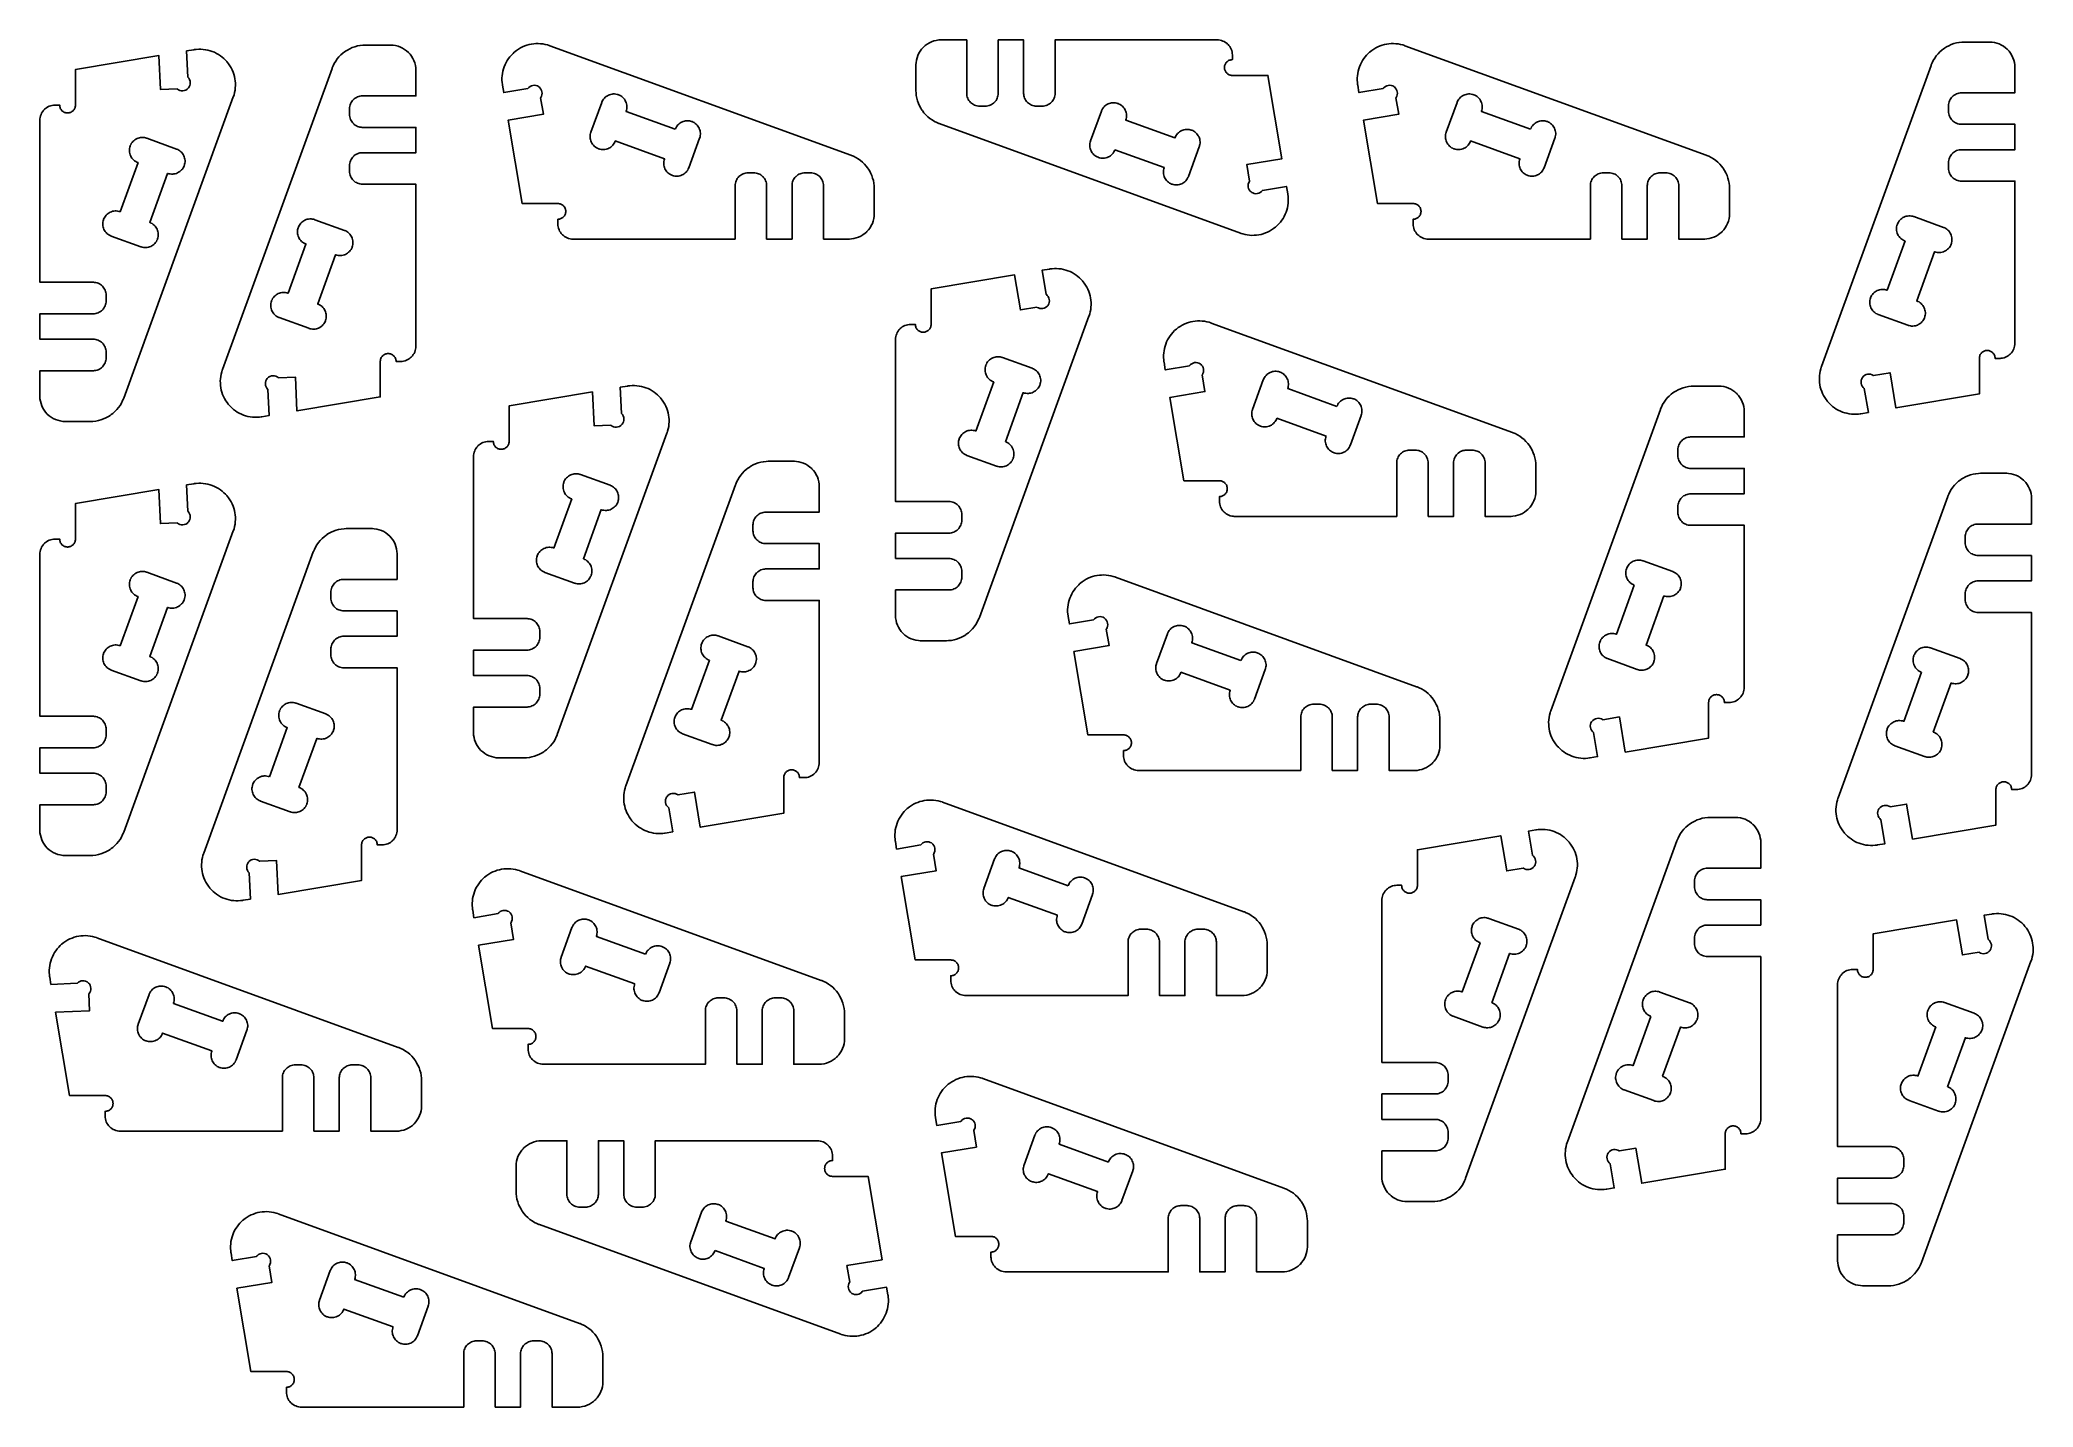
# Model space of a CAD drawing. Extents: x 0 to 392, y 0 to 269.
import ezdxf

# ---------------------------------------------------------------- set-up
doc = ezdxf.new("R2010")
doc.units = 0
doc.layers.get('0').update_dxf_attribs({"linetype": 'CONTINUOUS'})

msp = doc.modelspace()

# ---------------------------------------------------------------- linework, layer by layer
at = {"color": 0}
for points in [[(38.0721, 257.993), (38.1118, 258.103), (38.2164, 258.435), (38.3304, 258.882), (38.4143, 259.332), (38.4682, 259.785), (38.4925, 260.237), (38.4875, 260.69), (38.4533, 261.142), (38.3903, 261.588), (38.2986, 262.031), (38.1785, 262.465), (38.0303, 262.893), (37.8542, 263.311), (37.6503, 263.719), (37.4192, 264.115), (37.161, 264.497), (36.95, 264.774), (36.8757, 264.864), (36.8015, 264.953), (36.5669, 265.211), (36.2385, 265.535), (35.8917, 265.833), (35.5279, 266.108), (35.1486, 266.357), (34.7553, 266.581), (34.3489, 266.779), (33.9311, 266.949), (33.5031, 267.093), (33.0664, 267.208), (32.6224, 267.296), (32.1722, 267.354), (31.7174, 267.383), (31.2593, 267.383), (30.7993, 267.353), (30.4532, 267.31), (30.3387, 267.292), (28.8849, 267.047), (29.1143, 261.896), (29.1719, 261.843), (29.3236, 261.661), (29.4774, 261.399), (29.5751, 261.115), (29.6167, 260.821), (29.6015, 260.524), (29.5293, 260.233), (29.3996, 259.957), (29.2646, 259.763), (29.2119, 259.706), (29.1592, 259.647), (28.9778, 259.496), (28.7147, 259.343), (28.4317, 259.244), (28.1372, 259.203), (27.8401, 259.218), (27.5494, 259.29), (27.2737, 259.421), (27.0796, 259.556), (27.0221, 259.608), (23.7174, 259.461), (23.4201, 266.133), (7, 263.386), (7, 256.386), (7, 256.346), (6.992, 256.226), (6.9685, 256.074), (6.9303, 255.925), (6.8781, 255.782), (6.8129, 255.647), (6.7352, 255.519), (6.6461, 255.4), (6.546, 255.289), (6.4359, 255.189), (6.3166, 255.1), (6.1888, 255.022), (6.0533, 254.957), (5.9109, 254.906), (5.7624, 254.867), (5.6085, 254.843), (5.4896, 254.836), (5.45, 254.836), (5.4104, 254.836), (5.2915, 254.843), (5.1376, 254.867), (4.9891, 254.906), (4.8467, 254.957), (4.7111, 255.022), (4.5834, 255.1), (4.464, 255.189), (4.3539, 255.289), (4.2539, 255.4), (4.1647, 255.519), (4.0871, 255.647), (4.0218, 255.782), (3.9697, 255.925), (3.9315, 256.074), (3.908, 256.226), (3.9, 256.346), (3.9, 256.386), (3, 256.386), (2.9258, 256.386), (2.7034, 256.371), (2.412, 256.328), (2.1275, 256.256), (1.8519, 256.157), (1.5873, 256.032), (1.3356, 255.882), (1.0987, 255.706), (0.9311, 255.56), (0.8787, 255.507), (0.8263, 255.454), (0.6794, 255.287), (0.504, 255.05), (0.3534, 254.799), (0.2284, 254.533), (0.1297, 254.258), (0.0582, 253.974), (0.0146, 253.682), (0, 253.46), (0, 253.386), (0, 221.494), (10.5, 221.494), (10.5652, 221.494), (10.7607, 221.481), (11.0139, 221.443), (11.2583, 221.379), (11.4926, 221.294), (11.7155, 221.186), (11.9257, 221.058), (12.122, 220.913), (12.3031, 220.747), (12.4677, 220.567), (12.6145, 220.369), (12.7422, 220.16), (12.8496, 219.936), (12.9353, 219.703), (12.9982, 219.458), (13.0368, 219.206), (13.05, 219.01), (13.05, 218.944), (13.05, 217.844), (13.05, 217.781), (13.0375, 217.592), (13.0005, 217.344), (12.9398, 217.103), (12.8559, 216.868), (12.7496, 216.643), (12.6215, 216.429), (12.4725, 216.228), (12.3477, 216.086), (12.3031, 216.042), (12.2586, 215.997), (12.116, 215.872), (11.9147, 215.722), (11.7007, 215.594), (11.4759, 215.489), (11.2416, 215.404), (10.9998, 215.343), (10.752, 215.307), (10.563, 215.294), (10.5, 215.294), (0, 215.294), (0, 210.294), (10.5, 210.294), (10.563, 210.294), (10.752, 210.282), (10.9998, 210.244), (11.2416, 210.183), (11.4759, 210.1), (11.7007, 209.994), (11.9147, 209.865), (12.116, 209.717), (12.2585, 209.592), (12.3031, 209.547), (12.3477, 209.503), (12.4725, 209.36), (12.6215, 209.158), (12.7496, 208.944), (12.8559, 208.719), (12.9398, 208.486), (13.0005, 208.244), (13.0375, 207.996), (13.05, 207.807), (13.05, 207.744), (13.05, 206.644), (13.05, 206.579), (13.0368, 206.383), (12.9982, 206.131), (12.9353, 205.886), (12.8496, 205.651), (12.7422, 205.429), (12.6145, 205.218), (12.4677, 205.022), (12.3031, 204.842), (12.122, 204.676), (11.9257, 204.529), (11.7155, 204.401), (11.4926, 204.294), (11.2583, 204.208), (11.0139, 204.146), (10.7607, 204.107), (10.5652, 204.094), (10.5, 204.094), (0, 204.094), (0, 199.094), (0, 198.967), (0.0258, 198.583), (0.1016, 198.086), (0.2248, 197.607), (0.3929, 197.149), (0.6035, 196.711), (0.8539, 196.299), (1.1418, 195.914), (1.4645, 195.558), (1.8195, 195.236), (2.2044, 194.949), (2.6167, 194.697), (3.0538, 194.487), (3.5131, 194.319), (3.9923, 194.196), (4.4888, 194.119), (4.8722, 194.094), (5, 194.094), (9.9189, 194.094), (10.0531, 194.094), (10.4556, 194.115), (10.9869, 194.176), (11.5104, 194.278), (12.0239, 194.418), (12.5253, 194.597), (13.0123, 194.815), (13.4826, 195.069), (13.8242, 195.283), (13.9342, 195.36), (14.044, 195.438), (14.3619, 195.685), (14.7619, 196.04), (15.1326, 196.424), (15.4726, 196.833), (15.7804, 197.268), (16.0547, 197.725), (16.294, 198.203), (16.4511, 198.575), (16.4969, 198.7), (38.0721, 257.993)], [(35.9403, 204.311), (35.9006, 204.201), (35.7958, 203.869), (35.6819, 203.422), (35.5981, 202.972), (35.5442, 202.519), (35.5197, 202.067), (35.5249, 201.614), (35.559, 201.163), (35.6221, 200.717), (35.7137, 200.275), (35.8339, 199.839), (35.9821, 199.411), (36.1582, 198.993), (36.3619, 198.585), (36.5932, 198.19), (36.8514, 197.808), (37.0624, 197.531), (37.1367, 197.44), (37.2108, 197.351), (37.4454, 197.093), (37.7739, 196.769), (38.1207, 196.471), (38.4844, 196.196), (38.8636, 195.947), (39.2571, 195.724), (39.6635, 195.526), (40.0813, 195.356), (40.5092, 195.211), (40.946, 195.096), (41.39, 195.008), (41.8401, 194.95), (42.2949, 194.921), (42.7529, 194.921), (43.2131, 194.951), (43.5592, 194.994), (43.6736, 195.013), (45.1275, 195.257), (44.8981, 200.41), (44.8403, 200.462), (44.6888, 200.643), (44.535, 200.906), (44.4372, 201.189), (44.3957, 201.483), (44.4108, 201.781), (44.4831, 202.072), (44.6128, 202.347), (44.7478, 202.542), (44.8004, 202.599), (44.8532, 202.657), (45.0344, 202.808), (45.2975, 202.962), (45.5807, 203.06), (45.8751, 203.101), (46.1721, 203.086), (46.4629, 203.014), (46.7385, 202.885), (46.9326, 202.749), (46.9903, 202.696), (50.295, 202.843), (50.5922, 196.171), (67.0124, 198.918), (67.0124, 205.918), (67.0124, 205.958), (67.0203, 206.078), (67.0439, 206.231), (67.0821, 206.379), (67.1342, 206.522), (67.1994, 206.657), (67.2771, 206.785), (67.3663, 206.904), (67.4662, 207.015), (67.5764, 207.115), (67.6957, 207.204), (67.8235, 207.282), (67.959, 207.347), (68.1014, 207.399), (68.25, 207.438), (68.4039, 207.461), (68.5228, 207.469), (68.5624, 207.469), (68.6019, 207.469), (68.7208, 207.461), (68.8747, 207.438), (69.0233, 207.399), (69.1657, 207.347), (69.3011, 207.282), (69.429, 207.204), (69.5483, 207.115), (69.6583, 207.015), (69.7585, 206.904), (69.8476, 206.785), (69.9253, 206.657), (69.9906, 206.522), (70.0426, 206.379), (70.0808, 206.231), (70.1043, 206.078), (70.1124, 205.958), (70.1124, 205.918), (71.0124, 205.918), (71.0865, 205.918), (71.3089, 205.933), (71.6003, 205.976), (71.8849, 206.049), (72.1604, 206.147), (72.425, 206.272), (72.6768, 206.422), (72.9136, 206.599), (73.0813, 206.744), (73.1337, 206.797), (73.1861, 206.85), (73.3329, 207.018), (73.5083, 207.254), (73.6589, 207.506), (73.784, 207.771), (73.8826, 208.046), (73.9542, 208.331), (73.9976, 208.622), (74.0124, 208.844), (74.0124, 208.918), (74.0124, 240.81), (63.5124, 240.81), (63.4472, 240.81), (63.2517, 240.824), (62.9985, 240.862), (62.754, 240.925), (62.5197, 241.011), (62.2969, 241.118), (62.0865, 241.246), (61.8903, 241.393), (61.7092, 241.557), (61.5446, 241.737), (61.3978, 241.935), (61.2701, 242.144), (61.1626, 242.368), (61.0769, 242.601), (61.0142, 242.846), (60.9754, 243.1), (60.9624, 243.294), (60.9624, 243.36), (60.9624, 244.46), (60.9624, 244.524), (60.9747, 244.713), (61.0118, 244.96), (61.0725, 245.201), (61.1564, 245.436), (61.2628, 245.661), (61.3908, 245.875), (61.5399, 246.076), (61.6647, 246.218), (61.7093, 246.263), (61.7538, 246.308), (61.8962, 246.432), (62.0976, 246.582), (62.3115, 246.71), (62.5365, 246.817), (62.7707, 246.9), (63.0125, 246.961), (63.2603, 246.997), (63.4493, 247.01), (63.5124, 247.01), (74.0124, 247.01), (74.0124, 252.01), (63.5124, 252.01), (63.4493, 252.01), (63.2603, 252.022), (63.0125, 252.06), (62.7707, 252.121), (62.5365, 252.204), (62.3115, 252.311), (62.0976, 252.439), (61.8962, 252.588), (61.7538, 252.713), (61.7093, 252.757), (61.6647, 252.801), (61.5399, 252.944), (61.3908, 253.146), (61.2628, 253.36), (61.1564, 253.585), (61.0725, 253.818), (61.0118, 254.06), (60.9747, 254.308), (60.9624, 254.497), (60.9624, 254.56), (60.9624, 255.66), (60.9624, 255.725), (60.9754, 255.921), (61.0142, 256.174), (61.0769, 256.418), (61.1626, 256.653), (61.2701, 256.875), (61.3978, 257.086), (61.5446, 257.282), (61.7092, 257.464), (61.8903, 257.628), (62.0865, 257.775), (62.2969, 257.903), (62.5197, 258.01), (62.754, 258.096), (62.9985, 258.158), (63.2517, 258.197), (63.4472, 258.21), (63.5124, 258.21), (74.0124, 258.21), (74.0124, 263.21), (74.0124, 263.338), (73.9865, 263.721), (73.9107, 264.218), (73.7875, 264.697), (73.6194, 265.157), (73.4089, 265.593), (73.1585, 266.006), (72.8706, 266.39), (72.5479, 266.746), (72.1928, 267.068), (71.8079, 267.356), (71.3957, 267.607), (70.9586, 267.817), (70.4992, 267.985), (70.02, 268.108), (69.5236, 268.185), (69.1401, 268.21), (69.0124, 268.21), (64.0935, 268.21), (63.9593, 268.21), (63.5567, 268.189), (63.0256, 268.128), (62.5019, 268.026), (61.9883, 267.886), (61.4869, 267.707), (61, 267.489), (60.5297, 267.235), (60.1881, 267.021), (60.0782, 266.944), (59.9683, 266.867), (59.6503, 266.619), (59.2504, 266.264), (58.8797, 265.881), (58.5397, 265.471), (58.2319, 265.036), (57.9576, 264.579), (57.7183, 264.101), (57.5613, 263.729), (57.5154, 263.604), (35.9403, 204.311)], [(136.853, 240.508), (136.853, 240.574), (136.866, 240.768), (136.905, 241.022), (136.968, 241.267), (137.053, 241.5), (137.161, 241.724), (137.289, 241.933), (137.435, 242.131), (137.6, 242.311), (137.781, 242.475), (137.977, 242.622), (138.188, 242.75), (138.41, 242.857), (138.645, 242.943), (138.889, 243.006), (139.143, 243.044), (139.337, 243.058), (139.403, 243.058), (140.503, 243.058), (140.567, 243.058), (140.756, 243.046), (141.003, 243.008), (141.244, 242.947), (141.479, 242.864), (141.704, 242.757), (141.918, 242.629), (142.119, 242.481), (142.261, 242.356), (142.306, 242.311), (142.351, 242.267), (142.475, 242.124), (142.625, 241.922), (142.753, 241.708), (142.858, 241.483), (142.943, 241.25), (143.004, 241.008), (143.04, 240.76), (143.053, 240.571), (143.053, 240.508), (143.053, 230.008), (148.053, 230.008), (148.053, 240.508), (148.053, 240.571), (148.065, 240.76), (148.103, 241.008), (148.164, 241.25), (148.247, 241.483), (148.354, 241.708), (148.482, 241.922), (148.631, 242.124), (148.756, 242.267), (148.8, 242.311), (148.844, 242.356), (148.987, 242.481), (149.189, 242.629), (149.403, 242.757), (149.628, 242.864), (149.861, 242.947), (150.103, 243.008), (150.351, 243.046), (150.54, 243.058), (150.603, 243.058), (151.703, 243.058), (151.768, 243.058), (151.964, 243.044), (152.217, 243.006), (152.461, 242.943), (152.696, 242.857), (152.918, 242.75), (153.129, 242.622), (153.325, 242.475), (153.506, 242.311), (153.671, 242.131), (153.818, 241.933), (153.946, 241.724), (154.053, 241.5), (154.139, 241.267), (154.201, 241.022), (154.24, 240.768), (154.253, 240.574), (154.253, 240.508), (154.253, 230.008), (159.253, 230.008), (159.376, 230.008), (159.747, 230.032), (160.233, 230.104), (160.707, 230.224), (161.167, 230.389), (161.607, 230.597), (162.028, 230.847), (162.422, 231.14), (162.701, 231.385), (162.789, 231.472), (162.876, 231.56), (163.121, 231.839), (163.413, 232.233), (163.664, 232.653), (163.872, 233.094), (164.038, 233.554), (164.156, 234.028), (164.229, 234.514), (164.253, 234.885), (164.253, 235.008), (164.253, 239.926), (164.253, 240.061), (164.232, 240.464), (164.171, 240.994), (164.069, 241.518), (163.929, 242.032), (163.75, 242.533), (163.532, 243.021), (163.278, 243.49), (163.064, 243.832), (162.987, 243.942), (162.91, 244.051), (162.663, 244.369), (162.307, 244.769), (161.924, 245.14), (161.514, 245.481), (161.079, 245.789), (160.622, 246.063), (160.144, 246.301), (159.772, 246.458), (159.647, 246.504), (100.354, 268.081), (100.245, 268.119), (99.9121, 268.224), (99.4653, 268.339), (99.015, 268.422), (98.5625, 268.476), (98.1092, 268.5), (97.6565, 268.496), (97.2061, 268.461), (96.7592, 268.399), (96.3174, 268.307), (95.8818, 268.186), (95.4542, 268.037), (95.0358, 267.862), (94.6282, 267.658), (94.2326, 267.426), (93.8507, 267.169), (93.5732, 266.958), (93.4839, 266.883), (93.3946, 266.81), (93.1367, 266.575), (92.8131, 266.246), (92.5138, 265.9), (92.2392, 265.536), (91.9899, 265.157), (91.7661, 264.763), (91.5688, 264.357), (91.3981, 263.939), (91.2547, 263.511), (91.139, 263.074), (91.0515, 262.631), (90.9929, 262.181), (90.9636, 261.725), (90.964, 261.267), (90.9947, 260.807), (91.0369, 260.461), (91.0562, 260.346), (91.3062, 258.853), (96.0482, 259.646), (96.0935, 259.71), (96.2553, 259.882), (96.4978, 260.067), (96.7669, 260.199), (97.0543, 260.275), (97.351, 260.296), (97.6483, 260.26), (97.9375, 260.164), (98.1465, 260.053), (98.2101, 260.008), (98.2738, 259.963), (98.4462, 259.801), (98.6306, 259.558), (98.7619, 259.289), (98.8388, 259.001), (98.8597, 258.706), (98.8232, 258.408), (98.7278, 258.118), (98.6174, 257.91), (98.5719, 257.846), (99.1179, 254.583), (92.214, 253.428), (94.9618, 237.008), (101.962, 237.008), (102.001, 237.008), (102.12, 237), (102.274, 236.976), (102.423, 236.938), (102.565, 236.886), (102.701, 236.821), (102.828, 236.743), (102.948, 236.654), (103.058, 236.554), (103.158, 236.444), (103.247, 236.325), (103.325, 236.197), (103.39, 236.061), (103.442, 235.918), (103.48, 235.771), (103.504, 235.617), (103.512, 235.497), (103.512, 235.458), (103.512, 235.418), (103.504, 235.3), (103.48, 235.146), (103.442, 234.997), (103.39, 234.854), (103.325, 234.719), (103.247, 234.592), (103.158, 234.472), (103.058, 234.362), (102.948, 234.261), (102.828, 234.172), (102.701, 234.094), (102.565, 234.029), (102.423, 233.978), (102.274, 233.939), (102.12, 233.915), (102.001, 233.908), (101.962, 233.908), (101.962, 233.008), (101.962, 232.933), (101.976, 232.711), (102.02, 232.419), (102.091, 232.135), (102.19, 231.86), (102.315, 231.596), (102.466, 231.343), (102.641, 231.107), (102.788, 230.939), (102.84, 230.886), (102.893, 230.835), (103.06, 230.688), (103.297, 230.513), (103.549, 230.361), (103.814, 230.236), (104.089, 230.138), (104.374, 230.067), (104.665, 230.022), (104.888, 230.008), (104.962, 230.008), (136.853, 230.008), (136.853, 240.508)], [(199.843, 258.736), (199.843, 258.671), (199.829, 258.475), (199.79, 258.222), (199.728, 257.978), (199.643, 257.743), (199.535, 257.521), (199.407, 257.31), (199.261, 257.114), (199.096, 256.933), (198.915, 256.768), (198.718, 256.622), (198.508, 256.494), (198.285, 256.386), (198.051, 256.301), (197.807, 256.237), (197.553, 256.199), (197.358, 256.186), (197.293, 256.186), (196.193, 256.186), (196.129, 256.186), (195.94, 256.199), (195.693, 256.236), (195.451, 256.296), (195.217, 256.381), (194.992, 256.486), (194.778, 256.615), (194.576, 256.764), (194.435, 256.889), (194.39, 256.933), (194.344, 256.978), (194.221, 257.119), (194.071, 257.321), (193.943, 257.535), (193.837, 257.76), (193.753, 257.994), (193.692, 258.236), (193.656, 258.485), (193.643, 258.674), (193.643, 258.736), (193.643, 269.236), (188.643, 269.236), (188.643, 258.736), (188.643, 258.674), (188.631, 258.485), (188.593, 258.236), (188.532, 257.994), (188.449, 257.76), (188.342, 257.535), (188.214, 257.321), (188.065, 257.119), (187.94, 256.978), (187.896, 256.933), (187.851, 256.889), (187.708, 256.764), (187.507, 256.615), (187.293, 256.486), (187.068, 256.381), (186.835, 256.296), (186.593, 256.236), (186.344, 256.199), (186.156, 256.186), (186.093, 256.186), (184.993, 256.186), (184.928, 256.186), (184.732, 256.199), (184.479, 256.237), (184.235, 256.301), (184, 256.386), (183.778, 256.494), (183.567, 256.622), (183.371, 256.768), (183.189, 256.933), (183.025, 257.114), (182.878, 257.31), (182.75, 257.521), (182.643, 257.743), (182.557, 257.978), (182.494, 258.222), (182.456, 258.475), (182.443, 258.671), (182.443, 258.736), (182.443, 269.236), (177.443, 269.236), (177.319, 269.236), (176.949, 269.211), (176.462, 269.139), (175.989, 269.019), (175.529, 268.856), (175.089, 268.647), (174.668, 268.396), (174.274, 268.104), (173.994, 267.858), (173.907, 267.772), (173.819, 267.685), (173.575, 267.406), (173.283, 267.01), (173.032, 266.59), (172.824, 266.15), (172.658, 265.69), (172.54, 265.217), (172.467, 264.731), (172.443, 264.36), (172.443, 264.236), (172.443, 259.317), (172.443, 259.183), (172.464, 258.781), (172.525, 258.249), (172.626, 257.726), (172.767, 257.213), (172.946, 256.711), (173.164, 256.224), (173.418, 255.754), (173.632, 255.412), (173.708, 255.301), (173.786, 255.192), (174.033, 254.874), (174.389, 254.474), (174.772, 254.103), (175.182, 253.764), (175.617, 253.456), (176.074, 253.182), (176.551, 252.942), (176.924, 252.785), (177.049, 252.739), (236.342, 231.164), (236.451, 231.125), (236.783, 231.019), (237.231, 230.906), (237.681, 230.822), (238.133, 230.768), (238.586, 230.743), (239.039, 230.749), (239.49, 230.783), (239.936, 230.846), (240.379, 230.938), (240.814, 231.058), (241.242, 231.206), (241.66, 231.382), (242.068, 231.586), (242.463, 231.817), (242.844, 232.075), (243.122, 232.286), (243.213, 232.36), (243.301, 232.435), (243.56, 232.669), (243.883, 232.997), (244.182, 233.344), (244.457, 233.708), (244.706, 234.088), (244.929, 234.481), (245.126, 234.888), (245.297, 235.306), (245.442, 235.733), (245.557, 236.169), (245.644, 236.614), (245.703, 237.064), (245.732, 237.518), (245.732, 237.976), (245.701, 238.436), (245.658, 238.783), (245.64, 238.897), (245.39, 240.392), (240.647, 239.597), (240.603, 239.535), (240.44, 239.362), (240.199, 239.178), (239.929, 239.046), (239.642, 238.969), (239.344, 238.949), (239.047, 238.985), (238.758, 239.081), (238.549, 239.19), (238.486, 239.236), (238.422, 239.282), (238.25, 239.443), (238.065, 239.686), (237.933, 239.956), (237.857, 240.242), (237.836, 240.539), (237.872, 240.836), (237.968, 241.125), (238.079, 241.335), (238.124, 241.399), (237.578, 244.661), (244.482, 245.817), (241.735, 262.236), (234.735, 262.236), (234.694, 262.236), (234.575, 262.244), (234.422, 262.268), (234.274, 262.306), (234.131, 262.358), (233.996, 262.424), (233.868, 262.501), (233.749, 262.59), (233.638, 262.69), (233.537, 262.8), (233.449, 262.919), (233.371, 263.047), (233.306, 263.183), (233.254, 263.325), (233.215, 263.474), (233.192, 263.628), (233.185, 263.746), (233.185, 263.786), (233.185, 263.826), (233.192, 263.944), (233.215, 264.099), (233.254, 264.247), (233.306, 264.389), (233.371, 264.525), (233.449, 264.653), (233.537, 264.772), (233.638, 264.882), (233.749, 264.982), (233.868, 265.071), (233.996, 265.149), (234.131, 265.214), (234.274, 265.267), (234.422, 265.304), (234.575, 265.328), (234.694, 265.336), (234.735, 265.336), (234.735, 266.236), (234.735, 266.31), (234.719, 266.533), (234.676, 266.824), (234.604, 267.108), (234.506, 267.385), (234.381, 267.649), (234.231, 267.9), (234.054, 268.138), (233.908, 268.306), (233.856, 268.357), (233.803, 268.41), (233.635, 268.557), (233.399, 268.732), (233.147, 268.883), (232.882, 269.008), (232.607, 269.107), (232.322, 269.178), (232.031, 269.221), (231.808, 269.236), (231.735, 269.236), (199.843, 269.236), (199.843, 258.736)], [(305.21, 240.508), (305.21, 240.574), (305.224, 240.768), (305.261, 241.022), (305.325, 241.267), (305.41, 241.5), (305.518, 241.724), (305.646, 241.933), (305.792, 242.131), (305.957, 242.311), (306.138, 242.475), (306.335, 242.622), (306.544, 242.75), (306.768, 242.857), (307.001, 242.943), (307.246, 243.006), (307.499, 243.044), (307.694, 243.058), (307.76, 243.058), (308.86, 243.058), (308.924, 243.058), (309.112, 243.046), (309.36, 243.008), (309.601, 242.947), (309.836, 242.864), (310.061, 242.757), (310.275, 242.629), (310.476, 242.481), (310.618, 242.356), (310.662, 242.311), (310.708, 242.267), (310.832, 242.124), (310.982, 241.922), (311.11, 241.708), (311.215, 241.483), (311.3, 241.25), (311.361, 241.008), (311.397, 240.76), (311.41, 240.571), (311.41, 240.508), (311.41, 230.008), (316.41, 230.008), (316.41, 240.508), (316.41, 240.571), (316.422, 240.76), (316.46, 241.008), (316.521, 241.25), (316.604, 241.483), (316.711, 241.708), (316.839, 241.922), (316.987, 242.124), (317.112, 242.267), (317.157, 242.311), (317.201, 242.356), (317.344, 242.481), (317.546, 242.629), (317.76, 242.757), (317.985, 242.864), (318.218, 242.947), (318.46, 243.008), (318.708, 243.046), (318.897, 243.058), (318.96, 243.058), (320.06, 243.058), (320.125, 243.058), (320.321, 243.044), (320.574, 243.006), (320.818, 242.943), (321.053, 242.857), (321.275, 242.75), (321.486, 242.622), (321.682, 242.475), (321.862, 242.311), (322.028, 242.131), (322.175, 241.933), (322.303, 241.724), (322.41, 241.5), (322.496, 241.267), (322.558, 241.022), (322.597, 240.768), (322.61, 240.574), (322.61, 240.508), (322.61, 230.008), (327.61, 230.008), (327.733, 230.008), (328.104, 230.032), (328.59, 230.104), (329.064, 230.224), (329.524, 230.389), (329.964, 230.597), (330.385, 230.847), (330.779, 231.14), (331.058, 231.385), (331.146, 231.472), (331.233, 231.56), (331.478, 231.839), (331.769, 232.233), (332.021, 232.653), (332.229, 233.094), (332.394, 233.554), (332.513, 234.028), (332.586, 234.514), (332.61, 234.885), (332.61, 235.008), (332.61, 239.926), (332.61, 240.061), (332.589, 240.464), (332.528, 240.994), (332.426, 241.518), (332.286, 242.032), (332.107, 242.533), (331.889, 243.021), (331.635, 243.49), (331.421, 243.832), (331.344, 243.942), (331.267, 244.051), (331.019, 244.369), (330.664, 244.769), (330.281, 245.14), (329.871, 245.481), (329.436, 245.789), (328.979, 246.063), (328.501, 246.301), (328.129, 246.458), (328.004, 246.504), (268.711, 268.081), (268.601, 268.119), (268.269, 268.224), (267.822, 268.339), (267.372, 268.422), (266.919, 268.476), (266.467, 268.5), (266.014, 268.496), (265.563, 268.461), (265.117, 268.399), (264.674, 268.307), (264.239, 268.186), (263.811, 268.037), (263.393, 267.862), (262.985, 267.658), (262.59, 267.426), (262.208, 267.169), (261.931, 266.958), (261.84, 266.883), (261.751, 266.81), (261.493, 266.575), (261.169, 266.246), (260.871, 265.9), (260.596, 265.536), (260.347, 265.157), (260.124, 264.763), (259.925, 264.357), (259.756, 263.939), (259.611, 263.511), (259.496, 263.074), (259.408, 262.631), (259.35, 262.181), (259.321, 261.725), (259.321, 261.267), (259.351, 260.807), (259.394, 260.461), (259.412, 260.346), (259.662, 258.853), (264.406, 259.646), (264.45, 259.71), (264.612, 259.882), (264.854, 260.067), (265.124, 260.199), (265.411, 260.275), (265.708, 260.296), (266.006, 260.26), (266.294, 260.164), (266.504, 260.053), (266.567, 260.008), (266.631, 259.963), (266.803, 259.801), (266.987, 259.558), (267.119, 259.289), (267.196, 259.001), (267.217, 258.706), (267.181, 258.408), (267.085, 258.118), (266.974, 257.91), (266.929, 257.846), (267.475, 254.583), (260.571, 253.428), (263.318, 237.008), (270.318, 237.008), (270.358, 237.008), (270.478, 237), (270.631, 236.976), (270.779, 236.938), (270.922, 236.886), (271.057, 236.821), (271.185, 236.743), (271.304, 236.654), (271.415, 236.554), (271.515, 236.444), (271.604, 236.325), (271.682, 236.197), (271.747, 236.061), (271.799, 235.918), (271.838, 235.771), (271.861, 235.617), (271.868, 235.497), (271.868, 235.458), (271.868, 235.418), (271.861, 235.3), (271.838, 235.146), (271.799, 234.997), (271.747, 234.854), (271.682, 234.719), (271.604, 234.592), (271.515, 234.472), (271.415, 234.362), (271.304, 234.261), (271.185, 234.172), (271.057, 234.094), (270.922, 234.029), (270.779, 233.978), (270.631, 233.939), (270.478, 233.915), (270.358, 233.908), (270.318, 233.908), (270.318, 233.008), (270.318, 232.933), (270.333, 232.711), (270.376, 232.419), (270.449, 232.135), (270.547, 231.86), (270.672, 231.596), (270.822, 231.343), (270.999, 231.107), (271.144, 230.939), (271.197, 230.886), (271.25, 230.835), (271.418, 230.688), (271.654, 230.513), (271.906, 230.361), (272.171, 230.236), (272.446, 230.138), (272.731, 230.067), (273.022, 230.022), (273.244, 230.008), (273.318, 230.008), (305.21, 230.008), (305.21, 240.508)], [(378.271, 241.411), (378.206, 241.411), (378.01, 241.424), (377.757, 241.463), (377.513, 241.525), (377.278, 241.611), (377.054, 241.718), (376.844, 241.846), (376.649, 241.993), (376.467, 242.158), (376.303, 242.339), (376.156, 242.535), (376.028, 242.746), (375.921, 242.968), (375.835, 243.203), (375.772, 243.447), (375.733, 243.7), (375.721, 243.896), (375.721, 243.961), (375.721, 245.061), (375.721, 245.124), (375.733, 245.313), (375.769, 245.561), (375.831, 245.803), (375.914, 246.036), (376.021, 246.261), (376.149, 246.475), (376.297, 246.676), (376.422, 246.819), (376.467, 246.864), (376.511, 246.908), (376.654, 247.033), (376.856, 247.182), (377.069, 247.31), (377.294, 247.417), (377.529, 247.5), (377.771, 247.561), (378.018, 247.599), (378.207, 247.611), (378.271, 247.611), (388.771, 247.611), (388.771, 252.611), (378.271, 252.611), (378.207, 252.611), (378.018, 252.624), (377.771, 252.66), (377.529, 252.721), (377.294, 252.806), (377.069, 252.911), (376.856, 253.039), (376.654, 253.189), (376.511, 253.313), (376.467, 253.358), (376.422, 253.403), (376.297, 253.544), (376.149, 253.746), (376.021, 253.96), (375.914, 254.185), (375.831, 254.419), (375.769, 254.661), (375.733, 254.908), (375.721, 255.097), (375.721, 255.161), (375.721, 256.261), (375.721, 256.326), (375.733, 256.522), (375.772, 256.775), (375.835, 257.019), (375.921, 257.253), (376.028, 257.476), (376.156, 257.686), (376.303, 257.883), (376.467, 258.064), (376.649, 258.229), (376.844, 258.375), (377.054, 258.503), (377.278, 258.61), (377.513, 258.696), (377.757, 258.758), (378.01, 258.797), (378.206, 258.811), (378.271, 258.811), (388.771, 258.811), (388.771, 263.811), (388.771, 263.935), (388.746, 264.306), (388.674, 264.79), (388.554, 265.265), (388.39, 265.724), (388.182, 266.165), (387.931, 266.585), (387.638, 266.979), (387.393, 267.258), (387.306, 267.346), (387.218, 267.433), (386.939, 267.679), (386.544, 267.971), (386.125, 268.222), (385.683, 268.431), (385.225, 268.594), (384.75, 268.714), (384.264, 268.786), (383.894, 268.811), (383.771, 268.811), (378.851, 268.811), (378.717, 268.811), (378.315, 268.79), (377.783, 268.729), (377.26, 268.628), (376.746, 268.487), (376.244, 268.307), (375.758, 268.09), (375.287, 267.836), (374.946, 267.622), (374.836, 267.544), (374.726, 267.468), (374.408, 267.219), (374.008, 266.865), (373.638, 266.482), (373.297, 266.072), (372.99, 265.638), (372.715, 265.181), (372.476, 264.701), (372.319, 264.331), (372.274, 264.204), (350.699, 204.911), (350.658, 204.803), (350.554, 204.469), (350.44, 204.024), (350.356, 203.572), (350.301, 203.121), (350.278, 202.667), (350.283, 202.214), (350.317, 201.764), (350.381, 201.317), (350.472, 200.875), (350.592, 200.439), (350.74, 200.013), (350.917, 199.593), (351.119, 199.186), (351.351, 198.79), (351.61, 198.408), (351.821, 198.131), (351.894, 198.042), (351.969, 197.953), (352.203, 197.694), (352.532, 197.371), (352.879, 197.071), (353.242, 196.797), (353.622, 196.547), (354.015, 196.324), (354.421, 196.126), (354.839, 195.956), (355.267, 195.813), (355.704, 195.697), (356.149, 195.61), (356.599, 195.55), (357.053, 195.521), (357.511, 195.522), (357.971, 195.553), (358.317, 195.594), (358.432, 195.614), (359.925, 195.864), (359.132, 200.606), (359.068, 200.651), (358.896, 200.813), (358.711, 201.056), (358.581, 201.325), (358.503, 201.612), (358.482, 201.908), (358.519, 202.206), (358.614, 202.496), (358.725, 202.704), (358.771, 202.768), (358.815, 202.832), (358.978, 203.004), (359.219, 203.189), (359.489, 203.319), (359.776, 203.397), (360.074, 203.418), (360.371, 203.381), (360.66, 203.286), (360.868, 203.175), (360.932, 203.129), (364.194, 203.675), (365.35, 196.772), (381.771, 199.519), (381.771, 206.519), (381.771, 206.56), (381.778, 206.678), (381.801, 206.832), (381.84, 206.981), (381.892, 207.122), (381.957, 207.258), (382.035, 207.386), (382.124, 207.506), (382.224, 207.615), (382.335, 207.715), (382.454, 207.804), (382.582, 207.882), (382.717, 207.947), (382.86, 208), (383.008, 208.038), (383.162, 208.061), (383.281, 208.069), (383.321, 208.069), (383.36, 208.069), (383.479, 208.061), (383.633, 208.038), (383.781, 208), (383.924, 207.947), (384.06, 207.882), (384.188, 207.804), (384.307, 207.715), (384.417, 207.615), (384.517, 207.506), (384.606, 207.386), (384.683, 207.258), (384.749, 207.122), (384.8, 206.981), (384.839, 206.832), (384.862, 206.678), (384.871, 206.56), (384.871, 206.519), (385.771, 206.519), (385.844, 206.519), (386.067, 206.535), (386.358, 206.578), (386.643, 206.649), (386.918, 206.747), (387.183, 206.872), (387.435, 207.024), (387.672, 207.199), (387.839, 207.346), (387.892, 207.399), (387.944, 207.45), (388.09, 207.618), (388.267, 207.856), (388.417, 208.107), (388.542, 208.371), (388.64, 208.647), (388.713, 208.932), (388.756, 209.224), (388.771, 209.446), (388.771, 209.519), (388.771, 241.411), (378.271, 241.411)], [(125.074, 251.636), (115.395, 255.158), (115.417, 255.219), (115.472, 255.407), (115.522, 255.658), (115.547, 255.91), (115.546, 256.158), (115.522, 256.406), (115.473, 256.646), (115.403, 256.881), (115.31, 257.107), (115.196, 257.324), (115.062, 257.529), (114.908, 257.721), (114.735, 257.899), (114.544, 258.058), (114.336, 258.201), (114.111, 258.325), (113.932, 258.404), (113.871, 258.426), (113.81, 258.449), (113.621, 258.503), (113.37, 258.553), (113.119, 258.578), (112.87, 258.578), (112.623, 258.553), (112.382, 258.504), (112.147, 258.433), (111.921, 258.34), (111.704, 258.226), (111.499, 258.093), (111.307, 257.939), (111.13, 257.765), (110.969, 257.575), (110.827, 257.367), (110.704, 257.142), (110.625, 256.963), (110.602, 256.901), (108.483, 251.075), (108.46, 251.017), (108.405, 250.833), (108.353, 250.588), (108.325, 250.338), (108.322, 250.088), (108.344, 249.838), (108.389, 249.592), (108.46, 249.35), (108.528, 249.171), (108.554, 249.114), (108.581, 249.057), (108.672, 248.889), (108.81, 248.678), (108.968, 248.483), (109.143, 248.304), (109.336, 248.144), (109.543, 248.004), (109.765, 247.883), (109.939, 247.806), (109.998, 247.785), (110.058, 247.763), (110.241, 247.71), (110.488, 247.66), (110.738, 247.635), (110.988, 247.633), (111.237, 247.657), (111.483, 247.706), (111.725, 247.778), (111.902, 247.849), (111.959, 247.875), (112.017, 247.901), (112.183, 247.994), (112.392, 248.135), (112.586, 248.294), (112.763, 248.472), (112.921, 248.665), (113.06, 248.874), (113.178, 249.097), (113.254, 249.272), (113.275, 249.332), (122.954, 245.81), (122.932, 245.749), (122.877, 245.56), (122.827, 245.308), (122.803, 245.058), (122.803, 244.808), (122.828, 244.563), (122.876, 244.321), (122.947, 244.086), (123.04, 243.86), (123.153, 243.643), (123.288, 243.438), (123.442, 243.246), (123.614, 243.069), (123.805, 242.908), (124.013, 242.765), (124.238, 242.643), (124.417, 242.564), (124.479, 242.542), (124.54, 242.519), (124.728, 242.464), (124.979, 242.414), (125.23, 242.39), (125.48, 242.39), (125.726, 242.415), (125.967, 242.463), (126.202, 242.533), (126.428, 242.626), (126.645, 242.74), (126.85, 242.875), (127.042, 243.029), (127.219, 243.201), (127.38, 243.392), (127.522, 243.6), (127.645, 243.825), (127.725, 244.004), (127.747, 244.065), (129.867, 249.892), (129.889, 249.953), (129.944, 250.142), (129.994, 250.393), (130.018, 250.643), (130.018, 250.893), (129.993, 251.139), (129.945, 251.381), (129.874, 251.615), (129.782, 251.842), (129.668, 252.058), (129.533, 252.264), (129.379, 252.456), (129.207, 252.632), (129.016, 252.793), (128.808, 252.936), (128.583, 253.058), (128.404, 253.138), (128.343, 253.16), (128.283, 253.182), (128.101, 253.235), (127.856, 253.285), (127.608, 253.31), (127.359, 253.311), (127.111, 253.289), (126.867, 253.242), (126.626, 253.169), (126.45, 253.101), (126.393, 253.075), (126.336, 253.049), (126.17, 252.957), (125.961, 252.818), (125.767, 252.661), (125.59, 252.486), (125.431, 252.294), (125.292, 252.089), (125.172, 251.868), (125.096, 251.694), (125.074, 251.636)], [(211.622, 247.608), (221.3, 244.086), (221.278, 244.025), (221.224, 243.836), (221.174, 243.586), (221.149, 243.335), (221.15, 243.085), (221.174, 242.839), (221.222, 242.597), (221.293, 242.362), (221.386, 242.136), (221.5, 241.919), (221.635, 241.715), (221.788, 241.522), (221.961, 241.346), (222.151, 241.185), (222.36, 241.043), (222.585, 240.919), (222.764, 240.84), (222.825, 240.818), (222.886, 240.796), (223.075, 240.742), (223.325, 240.69), (223.576, 240.667), (223.826, 240.667), (224.072, 240.692), (224.314, 240.74), (224.549, 240.811), (224.775, 240.903), (224.992, 241.017), (225.196, 241.151), (225.389, 241.306), (225.565, 241.478), (225.726, 241.669), (225.869, 241.876), (225.992, 242.101), (226.071, 242.281), (226.093, 242.342), (228.214, 248.168), (228.236, 248.228), (228.29, 248.411), (228.343, 248.657), (228.371, 248.907), (228.374, 249.157), (228.353, 249.406), (228.307, 249.653), (228.236, 249.894), (228.168, 250.072), (228.142, 250.131), (228.115, 250.188), (228.024, 250.356), (227.886, 250.565), (227.728, 250.761), (227.553, 250.939), (227.36, 251.1), (227.153, 251.24), (226.932, 251.361), (226.757, 251.438), (226.697, 251.46), (226.638, 251.481), (226.454, 251.535), (226.208, 251.585), (225.958, 251.61), (225.708, 251.61), (225.458, 251.586), (225.212, 251.539), (224.971, 251.465), (224.794, 251.396), (224.736, 251.369), (224.679, 251.342), (224.513, 251.249), (224.303, 251.11), (224.11, 250.95), (223.933, 250.772), (223.775, 250.579), (223.636, 250.369), (223.517, 250.147), (223.442, 249.972), (223.421, 249.912), (213.742, 253.435), (213.764, 253.496), (213.818, 253.685), (213.868, 253.935), (213.893, 254.186), (213.893, 254.436), (213.868, 254.682), (213.819, 254.924), (213.749, 255.158), (213.657, 255.385), (213.543, 255.601), (213.408, 255.806), (213.254, 255.997), (213.082, 256.175), (212.89, 256.336), (212.682, 256.478), (212.458, 256.601), (212.278, 256.681), (212.217, 256.703), (212.156, 256.725), (211.968, 256.779), (211.717, 256.829), (211.465, 256.854), (211.215, 256.854), (210.969, 256.829), (210.729, 256.781), (210.494, 256.71), (210.268, 256.618), (210.051, 256.504), (209.846, 256.369), (209.654, 256.215), (209.476, 256.043), (209.317, 255.851), (209.174, 255.643), (209.05, 255.419), (208.971, 255.24), (208.949, 255.178), (206.829, 249.351), (206.807, 249.29), (206.753, 249.103), (206.701, 248.851), (206.678, 248.6), (206.678, 248.351), (206.703, 248.104), (206.75, 247.864), (206.821, 247.629), (206.914, 247.403), (207.028, 247.186), (207.163, 246.981), (207.317, 246.789), (207.489, 246.611), (207.681, 246.451), (207.888, 246.308), (208.112, 246.185), (208.292, 246.106), (208.353, 246.083), (208.413, 246.063), (208.594, 246.01), (208.84, 245.96), (209.087, 245.933), (209.336, 245.932), (209.585, 245.956), (209.829, 246.003), (210.069, 246.074), (210.246, 246.143), (210.303, 246.169), (210.36, 246.196), (210.526, 246.287), (210.735, 246.425), (210.929, 246.582), (211.106, 246.757), (211.264, 246.949), (211.404, 247.156), (211.524, 247.375), (211.6, 247.549), (211.622, 247.608)], [(293.432, 251.636), (283.753, 255.158), (283.775, 255.219), (283.829, 255.407), (283.879, 255.658), (283.904, 255.91), (283.903, 256.158), (283.879, 256.406), (283.831, 256.646), (283.76, 256.881), (283.667, 257.107), (283.553, 257.324), (283.418, 257.529), (283.265, 257.721), (283.092, 257.899), (282.901, 258.058), (282.693, 258.201), (282.468, 258.325), (282.289, 258.404), (282.228, 258.426), (282.167, 258.449), (281.978, 258.503), (281.726, 258.553), (281.476, 258.578), (281.226, 258.578), (280.981, 258.553), (280.739, 258.504), (280.504, 258.433), (280.278, 258.34), (280.061, 258.226), (279.856, 258.093), (279.664, 257.939), (279.487, 257.765), (279.326, 257.575), (279.183, 257.367), (279.061, 257.142), (278.982, 256.963), (278.96, 256.901), (276.839, 251.075), (276.817, 251.017), (276.763, 250.833), (276.71, 250.588), (276.682, 250.338), (276.679, 250.088), (276.7, 249.838), (276.746, 249.592), (276.817, 249.35), (276.885, 249.171), (276.911, 249.114), (276.938, 249.057), (277.029, 248.889), (277.167, 248.678), (277.325, 248.483), (277.5, 248.304), (277.693, 248.144), (277.9, 248.004), (278.121, 247.883), (278.296, 247.806), (278.356, 247.785), (278.415, 247.763), (278.599, 247.71), (278.844, 247.66), (279.094, 247.635), (279.344, 247.633), (279.594, 247.657), (279.84, 247.706), (280.082, 247.778), (280.258, 247.849), (280.317, 247.875), (280.374, 247.901), (280.54, 247.994), (280.75, 248.135), (280.943, 248.294), (281.119, 248.472), (281.278, 248.665), (281.417, 248.874), (281.536, 249.097), (281.611, 249.272), (281.632, 249.332), (291.311, 245.81), (291.289, 245.749), (291.235, 245.56), (291.185, 245.308), (291.16, 245.058), (291.16, 244.808), (291.185, 244.563), (291.233, 244.321), (291.304, 244.086), (291.396, 243.86), (291.51, 243.643), (291.644, 243.438), (291.799, 243.246), (291.971, 243.069), (292.162, 242.908), (292.371, 242.765), (292.594, 242.643), (292.774, 242.564), (292.836, 242.542), (292.897, 242.519), (293.085, 242.464), (293.336, 242.414), (293.588, 242.39), (293.838, 242.39), (294.083, 242.415), (294.324, 242.463), (294.558, 242.533), (294.785, 242.626), (295.001, 242.74), (295.207, 242.875), (295.399, 243.029), (295.576, 243.201), (295.736, 243.392), (295.879, 243.6), (296.003, 243.825), (296.082, 244.004), (296.104, 244.065), (298.224, 249.892), (298.246, 249.953), (298.3, 250.142), (298.351, 250.393), (298.375, 250.643), (298.375, 250.893), (298.35, 251.139), (298.303, 251.381), (298.231, 251.615), (298.139, 251.842), (298.025, 252.058), (297.89, 252.264), (297.736, 252.456), (297.564, 252.632), (297.372, 252.793), (297.165, 252.936), (296.94, 253.058), (296.761, 253.138), (296.7, 253.16), (296.64, 253.182), (296.458, 253.235), (296.213, 253.285), (295.965, 253.31), (295.717, 253.311), (295.468, 253.289), (295.224, 253.242), (294.983, 253.169), (294.807, 253.101), (294.75, 253.075), (294.693, 253.049), (294.526, 252.957), (294.318, 252.818), (294.124, 252.661), (293.947, 252.486), (293.789, 252.294), (293.649, 252.089), (293.529, 251.868), (293.453, 251.694), (293.432, 251.636)], [(25.15, 242.953), (21.6279, 233.274), (21.6892, 233.251), (21.8685, 233.171), (22.0932, 233.049), (22.3012, 232.906), (22.4921, 232.746), (22.6649, 232.568), (22.8187, 232.376), (22.9531, 232.171), (23.0669, 231.954), (23.1597, 231.728), (23.2306, 231.493), (23.2786, 231.253), (23.3033, 231.006), (23.3039, 230.757), (23.2793, 230.506), (23.229, 230.254), (23.1746, 230.067), (23.1522, 230.004), (23.13, 229.943), (23.0507, 229.764), (22.9278, 229.539), (22.7853, 229.332), (22.6246, 229.14), (22.4474, 228.968), (22.2554, 228.814), (22.0504, 228.679), (21.8339, 228.565), (21.6074, 228.474), (21.3728, 228.403), (21.1314, 228.354), (20.8853, 228.329), (20.6358, 228.329), (20.3847, 228.353), (20.1335, 228.404), (19.9453, 228.458), (19.884, 228.481), (14.0578, 230.6), (13.9965, 230.622), (13.8172, 230.701), (13.5925, 230.825), (13.3843, 230.968), (13.1935, 231.128), (13.0207, 231.306), (12.8669, 231.497), (12.7326, 231.703), (12.6187, 231.919), (12.5259, 232.146), (12.4551, 232.381), (12.407, 232.621), (12.3823, 232.868), (12.3818, 233.117), (12.4064, 233.368), (12.4566, 233.619), (12.5111, 233.807), (12.5334, 233.868), (12.5557, 233.931), (12.6349, 234.11), (12.7578, 234.333), (12.9004, 234.542), (13.0611, 234.733), (13.2382, 234.906), (13.4301, 235.06), (13.6352, 235.194), (13.8518, 235.308), (14.0782, 235.4), (14.3129, 235.471), (14.5542, 235.519), (14.8004, 235.544), (15.0499, 235.544), (15.301, 235.519), (15.5521, 235.469), (15.7403, 235.415), (15.8017, 235.393), (19.3238, 245.072), (19.2639, 245.093), (19.0888, 245.169), (18.8663, 245.287), (18.6575, 245.426), (18.4638, 245.585), (18.2865, 245.761), (18.1271, 245.954), (17.9868, 246.164), (17.8942, 246.331), (17.8671, 246.388), (17.84, 246.446), (17.7703, 246.622), (17.6976, 246.864), (17.6494, 247.11), (17.6257, 247.36), (17.6265, 247.61), (17.6518, 247.86), (17.7019, 248.106), (17.755, 248.289), (17.7768, 248.349), (17.7983, 248.408), (17.8753, 248.583), (17.9957, 248.804), (18.1367, 249.011), (18.2969, 249.204), (18.4751, 249.379), (18.6703, 249.537), (18.881, 249.675), (19.0485, 249.767), (19.1061, 249.793), (19.1636, 249.819), (19.3417, 249.888), (19.5836, 249.958), (19.8303, 250.004), (20.0796, 250.025), (20.3299, 250.022), (20.5792, 249.994), (20.8257, 249.942), (21.0082, 249.888), (21.0675, 249.865), (26.8939, 247.744), (26.955, 247.722), (27.1343, 247.643), (27.359, 247.521), (27.5672, 247.378), (27.7581, 247.217), (27.9308, 247.04), (28.0847, 246.849), (28.219, 246.643), (28.3328, 246.426), (28.4256, 246.2), (28.4964, 245.965), (28.5446, 245.724), (28.5692, 245.478), (28.5697, 245.228), (28.5451, 244.978), (28.495, 244.726), (28.4404, 244.537), (28.4182, 244.476), (28.3958, 244.415), (28.3167, 244.236), (28.1937, 244.011), (28.0511, 243.803), (27.8904, 243.612), (27.7133, 243.439), (27.5214, 243.286), (27.3163, 243.151), (27.0997, 243.037), (26.8733, 242.944), (26.6386, 242.874), (26.3974, 242.826), (26.1513, 242.801), (25.9017, 242.8), (25.6506, 242.825), (25.3994, 242.875), (25.2111, 242.929), (25.15, 242.953)], [(48.8625, 219.353), (52.3844, 229.032), (52.3232, 229.054), (52.1439, 229.133), (51.9192, 229.256), (51.7111, 229.399), (51.5201, 229.558), (51.3475, 229.736), (51.1935, 229.928), (51.0593, 230.133), (50.9454, 230.35), (50.8526, 230.576), (50.7818, 230.811), (50.7336, 231.053), (50.709, 231.299), (50.7085, 231.547), (50.7331, 231.799), (50.7832, 232.05), (50.8378, 232.239), (50.8601, 232.3), (50.8824, 232.361), (50.9615, 232.54), (51.0844, 232.765), (51.2271, 232.974), (51.3878, 233.164), (51.565, 233.336), (51.7568, 233.49), (51.9619, 233.625), (52.1785, 233.739), (52.405, 233.832), (52.6396, 233.903), (52.8808, 233.95), (53.1271, 233.975), (53.3765, 233.975), (53.6276, 233.951), (53.8788, 233.9), (54.0671, 233.846), (54.1283, 233.824), (59.9546, 231.704), (60.0158, 231.682), (60.1951, 231.603), (60.4199, 231.479), (60.6279, 231.338), (60.8189, 231.176), (60.9915, 230.999), (61.1454, 230.807), (61.2797, 230.601), (61.3936, 230.386), (61.4864, 230.158), (61.5572, 229.925), (61.6054, 229.683), (61.63, 229.438), (61.6304, 229.188), (61.606, 228.936), (61.5557, 228.685), (61.5012, 228.497), (61.4789, 228.436), (61.4567, 228.375), (61.3774, 228.194), (61.2544, 227.971), (61.1119, 227.763), (60.9513, 227.571), (60.774, 227.399), (60.5822, 227.244), (60.3771, 227.111), (60.1606, 226.997), (59.934, 226.904), (59.6994, 226.833), (59.4582, 226.785), (59.2119, 226.76), (58.9625, 226.76), (58.7114, 226.785), (58.4603, 226.835), (58.2719, 226.889), (58.2107, 226.911), (54.6886, 217.232), (54.7483, 217.211), (54.9235, 217.136), (55.1461, 217.017), (55.3549, 216.878), (55.5486, 216.719), (55.7258, 216.543), (55.8853, 216.35), (56.0256, 216.14), (56.1182, 215.974), (56.1453, 215.917), (56.1722, 215.858), (56.2421, 215.682), (56.3146, 215.44), (56.3629, 215.194), (56.3867, 214.944), (56.3858, 214.694), (56.3606, 214.446), (56.3104, 214.199), (56.2572, 214.015), (56.2356, 213.956), (56.2139, 213.896), (56.1371, 213.722), (56.0167, 213.5), (55.8757, 213.293), (55.7156, 213.1), (55.5372, 212.925), (55.3421, 212.767), (55.1312, 212.629), (54.9639, 212.538), (54.9063, 212.511), (54.8488, 212.485), (54.6707, 212.417), (54.4286, 212.346), (54.1821, 212.3), (53.9328, 212.279), (53.6825, 212.282), (53.4332, 212.31), (53.1867, 212.362), (53.0042, 212.417), (52.9449, 212.439), (47.1186, 214.56), (47.0572, 214.582), (46.8779, 214.661), (46.6533, 214.783), (46.4451, 214.926), (46.2543, 215.087), (46.0815, 215.264), (45.9276, 215.457), (45.7933, 215.661), (45.6794, 215.878), (45.5867, 216.104), (45.5158, 216.339), (45.4678, 216.581), (45.4431, 216.826), (45.4426, 217.076), (45.4671, 217.328), (45.5174, 217.578), (45.5719, 217.767), (45.5942, 217.828), (45.6164, 217.889), (45.6957, 218.068), (45.8186, 218.293), (45.9612, 218.501), (46.1219, 218.692), (46.299, 218.865), (46.491, 219.018), (46.696, 219.153), (46.9126, 219.267), (47.139, 219.36), (47.3737, 219.431), (47.615, 219.479), (47.8611, 219.503), (48.1106, 219.504), (48.3618, 219.479), (48.6129, 219.429), (48.8011, 219.375), (48.8625, 219.353)], [(367.143, 229.632), (363.621, 219.953), (363.56, 219.975), (363.371, 220.029), (363.119, 220.081), (362.868, 220.104), (362.619, 220.104), (362.374, 220.079), (362.132, 220.031), (361.897, 219.96), (361.671, 219.868), (361.454, 219.754), (361.249, 219.619), (361.057, 219.465), (360.879, 219.293), (360.719, 219.101), (360.576, 218.893), (360.454, 218.669), (360.375, 218.49), (360.353, 218.429), (360.331, 218.367), (360.275, 218.179), (360.225, 217.928), (360.2, 217.676), (360.201, 217.428), (360.226, 217.181), (360.274, 216.94), (360.344, 216.706), (360.438, 216.479), (360.551, 216.263), (360.686, 216.057), (360.839, 215.865), (361.013, 215.688), (361.203, 215.528), (361.411, 215.385), (361.636, 215.261), (361.815, 215.182), (361.876, 215.16), (367.703, 213.04), (367.763, 213.018), (367.944, 212.962), (368.192, 212.911), (368.44, 212.883), (368.69, 212.881), (368.94, 212.901), (369.186, 212.947), (369.429, 213.018), (369.607, 213.086), (369.664, 213.112), (369.722, 213.139), (369.889, 213.229), (370.1, 213.368), (370.294, 213.525), (370.474, 213.701), (370.633, 213.893), (370.775, 214.101), (370.894, 214.322), (370.972, 214.497), (370.993, 214.556), (371.015, 214.615), (371.068, 214.799), (371.118, 215.046), (371.144, 215.296), (371.144, 215.546), (371.121, 215.794), (371.072, 216.04), (371, 216.282), (370.931, 216.46), (370.903, 216.517), (370.876, 216.574), (370.783, 216.74), (370.643, 216.95), (370.483, 217.144), (370.307, 217.321), (370.112, 217.479), (369.904, 217.618), (369.682, 217.736), (369.507, 217.811), (369.447, 217.832), (372.968, 227.513), (373.031, 227.49), (373.218, 227.435), (373.469, 227.385), (373.721, 227.36), (373.969, 227.361), (374.217, 227.386), (374.457, 227.433), (374.692, 227.504), (374.918, 227.597), (375.135, 227.711), (375.34, 227.846), (375.532, 228), (375.71, 228.172), (375.869, 228.362), (376.013, 228.571), (376.135, 228.796), (376.215, 228.975), (376.237, 229.036), (376.26, 229.097), (376.314, 229.286), (376.364, 229.537), (376.389, 229.787), (376.388, 230.037), (376.364, 230.283), (376.315, 230.525), (376.244, 230.76), (376.151, 230.986), (376.037, 231.203), (375.903, 231.408), (375.75, 231.6), (375.576, 231.776), (375.386, 231.938), (375.178, 232.081), (374.953, 232.203), (374.774, 232.282), (374.713, 232.304), (368.886, 234.425), (368.825, 234.447), (368.636, 234.501), (368.386, 234.551), (368.135, 234.576), (367.885, 234.575), (367.639, 234.551), (367.397, 234.503), (367.162, 234.432), (366.936, 234.339), (366.719, 234.225), (366.515, 234.092), (366.322, 233.938), (366.146, 233.764), (365.985, 233.574), (365.843, 233.365), (365.719, 233.14), (365.64, 232.961), (365.618, 232.9), (365.596, 232.842), (365.543, 232.66), (365.493, 232.414), (365.468, 232.165), (365.467, 231.917), (365.49, 231.669), (365.537, 231.424), (365.608, 231.185), (365.676, 231.007), (365.703, 230.95), (365.731, 230.893), (365.821, 230.728), (365.96, 230.518), (366.117, 230.325), (366.292, 230.149), (366.483, 229.989), (366.69, 229.85), (366.91, 229.731), (367.083, 229.654), (367.143, 229.632)], [(178.932, 178.315), (178.997, 178.315), (179.193, 178.303), (179.446, 178.264), (179.69, 178.2), (179.925, 178.115), (180.147, 178.007), (180.358, 177.879), (180.554, 177.733), (180.735, 177.568), (180.9, 177.388), (181.047, 177.192), (181.175, 176.981), (181.282, 176.758), (181.368, 176.524), (181.431, 176.279), (181.469, 176.026), (181.482, 175.831), (181.482, 175.765), (181.482, 174.665), (181.482, 174.603), (181.469, 174.414), (181.433, 174.165), (181.372, 173.924), (181.288, 173.689), (181.182, 173.464), (181.054, 173.25), (180.904, 173.049), (180.779, 172.907), (180.735, 172.862), (180.69, 172.818), (180.549, 172.693), (180.347, 172.544), (180.133, 172.415), (179.908, 172.31), (179.674, 172.225), (179.432, 172.165), (179.185, 172.128), (178.996, 172.115), (178.932, 172.115), (168.432, 172.115), (168.432, 167.115), (178.932, 167.115), (178.996, 167.115), (179.185, 167.103), (179.432, 167.065), (179.674, 167.006), (179.908, 166.921), (180.133, 166.815), (180.347, 166.688), (180.549, 166.538), (180.69, 166.413), (180.735, 166.368), (180.779, 166.324), (180.904, 166.182), (181.054, 165.981), (181.182, 165.767), (181.288, 165.542), (181.372, 165.307), (181.433, 165.065), (181.469, 164.817), (181.482, 164.628), (181.482, 164.565), (181.482, 163.465), (181.482, 163.4), (181.469, 163.204), (181.431, 162.951), (181.368, 162.707), (181.282, 162.472), (181.175, 162.25), (181.047, 162.039), (180.9, 161.843), (180.735, 161.663), (180.554, 161.497), (180.358, 161.351), (180.147, 161.224), (179.925, 161.115), (179.69, 161.031), (179.446, 160.967), (179.193, 160.928), (178.997, 160.915), (178.932, 160.915), (168.432, 160.915), (168.432, 155.915), (168.432, 155.792), (168.457, 155.421), (168.529, 154.935), (168.649, 154.461), (168.813, 154.001), (169.021, 153.561), (169.272, 153.142), (169.564, 152.747), (169.81, 152.467), (169.897, 152.379), (169.983, 152.293), (170.264, 152.047), (170.658, 151.756), (171.078, 151.504), (171.518, 151.296), (171.978, 151.132), (172.453, 151.013), (172.938, 150.94), (173.308, 150.915), (173.432, 150.915), (178.351, 150.915), (178.485, 150.915), (178.888, 150.936), (179.419, 150.997), (179.943, 151.099), (180.456, 151.239), (180.957, 151.418), (181.444, 151.636), (181.915, 151.89), (182.257, 152.104), (182.367, 152.182), (182.476, 152.258), (182.794, 152.506), (183.194, 152.861), (183.565, 153.244), (183.904, 153.654), (184.212, 154.089), (184.487, 154.546), (184.726, 155.025), (184.883, 155.396), (184.929, 155.522), (206.504, 214.815), (206.544, 214.924), (206.649, 215.257), (206.763, 215.703), (206.846, 216.153), (206.9, 216.606), (206.925, 217.06), (206.919, 217.511), (206.886, 217.962), (206.822, 218.41), (206.731, 218.851), (206.611, 219.286), (206.462, 219.714), (206.286, 220.132), (206.082, 220.54), (205.851, 220.936), (205.593, 221.318), (205.382, 221.596), (205.308, 221.685), (205.233, 221.774), (204.999, 222.032), (204.671, 222.356), (204.324, 222.654), (203.96, 222.929), (203.581, 223.179), (203.188, 223.403), (202.781, 223.6), (202.364, 223.771), (201.935, 223.914), (201.499, 224.029), (201.054, 224.117), (200.604, 224.175), (200.15, 224.204), (199.692, 224.204), (199.232, 224.174), (198.885, 224.132), (198.771, 224.112), (197.276, 223.862), (198.071, 219.121), (198.133, 219.075), (198.307, 218.913), (198.49, 218.671), (198.622, 218.401), (198.699, 218.114), (198.719, 217.818), (198.683, 217.519), (198.587, 217.231), (198.478, 217.022), (198.432, 216.958), (198.388, 216.894), (198.225, 216.722), (197.983, 216.538), (197.714, 216.407), (197.426, 216.329), (197.129, 216.308), (196.832, 216.346), (196.543, 216.44), (196.333, 216.551), (196.271, 216.596), (193.007, 216.05), (191.853, 222.954), (175.432, 220.207), (175.432, 213.207), (175.432, 213.167), (175.424, 213.049), (175.4, 212.894), (175.362, 212.746), (175.31, 212.603), (175.244, 212.468), (175.168, 212.34), (175.078, 212.221), (174.978, 212.111), (174.868, 212.011), (174.749, 211.921), (174.621, 211.844), (174.486, 211.779), (174.343, 211.726), (174.194, 211.688), (174.04, 211.665), (173.922, 211.657), (173.882, 211.657), (173.843, 211.657), (173.724, 211.665), (173.569, 211.688), (173.421, 211.726), (173.279, 211.779), (173.143, 211.844), (173.015, 211.921), (172.896, 212.011), (172.786, 212.111), (172.686, 212.221), (172.597, 212.34), (172.519, 212.468), (172.454, 212.603), (172.401, 212.746), (172.364, 212.894), (172.34, 213.049), (172.332, 213.167), (172.332, 213.207), (171.432, 213.207), (171.358, 213.207), (171.136, 213.192), (170.844, 213.149), (170.56, 213.076), (170.285, 212.978), (170.019, 212.853), (169.768, 212.703), (169.531, 212.528), (169.364, 212.381), (169.311, 212.328), (169.258, 212.275), (169.111, 212.108), (168.936, 211.871), (168.786, 211.619), (168.661, 211.354), (168.561, 211.079), (168.49, 210.794), (168.447, 210.503), (168.432, 210.281), (168.432, 210.207), (168.432, 178.315), (178.932, 178.315)], [(267.081, 185.907), (267.081, 185.972), (267.093, 186.167), (267.132, 186.421), (267.194, 186.665), (267.281, 186.899), (267.388, 187.122), (267.515, 187.332), (267.662, 187.529), (267.826, 187.71), (268.008, 187.874), (268.204, 188.021), (268.414, 188.149), (268.638, 188.256), (268.872, 188.342), (269.117, 188.404), (269.369, 188.443), (269.565, 188.457), (269.631, 188.457), (270.731, 188.457), (270.793, 188.457), (270.982, 188.444), (271.229, 188.407), (271.471, 188.346), (271.706, 188.263), (271.931, 188.156), (272.144, 188.028), (272.346, 187.879), (272.489, 187.754), (272.533, 187.71), (272.578, 187.665), (272.703, 187.522), (272.851, 187.321), (272.979, 187.107), (273.086, 186.882), (273.169, 186.649), (273.231, 186.407), (273.268, 186.158), (273.281, 185.969), (273.281, 185.907), (273.281, 175.407), (278.281, 175.407), (278.281, 185.907), (278.281, 185.969), (278.293, 186.158), (278.329, 186.407), (278.39, 186.649), (278.474, 186.882), (278.581, 187.107), (278.708, 187.321), (278.857, 187.522), (278.982, 187.665), (279.026, 187.71), (279.071, 187.754), (279.214, 187.879), (279.415, 188.028), (279.629, 188.156), (279.854, 188.263), (280.089, 188.346), (280.331, 188.407), (280.578, 188.444), (280.767, 188.457), (280.831, 188.457), (281.931, 188.457), (281.994, 188.457), (282.19, 188.443), (282.444, 188.404), (282.689, 188.342), (282.922, 188.256), (283.146, 188.149), (283.356, 188.021), (283.551, 187.874), (283.733, 187.71), (283.897, 187.529), (284.044, 187.332), (284.172, 187.122), (284.279, 186.899), (284.365, 186.665), (284.428, 186.421), (284.467, 186.167), (284.481, 185.972), (284.481, 185.907), (284.481, 175.407), (289.481, 175.407), (289.604, 175.407), (289.974, 175.431), (290.46, 175.503), (290.935, 175.622), (291.393, 175.788), (291.835, 175.996), (292.254, 176.247), (292.649, 176.539), (292.928, 176.783), (293.015, 176.871), (293.103, 176.958), (293.347, 177.237), (293.64, 177.632), (293.89, 178.051), (294.1, 178.493), (294.264, 178.953), (294.383, 179.426), (294.456, 179.913), (294.481, 180.283), (294.481, 180.407), (294.481, 185.325), (294.481, 185.46), (294.46, 185.862), (294.399, 186.393), (294.297, 186.917), (294.156, 187.431), (293.976, 187.932), (293.76, 188.419), (293.504, 188.889), (293.29, 189.231), (293.214, 189.34), (293.138, 189.45), (292.889, 189.768), (292.535, 190.168), (292.151, 190.539), (291.74, 190.879), (291.307, 191.188), (290.849, 191.461), (290.371, 191.7), (290, 191.857), (289.874, 191.903), (230.581, 213.479), (230.471, 213.518), (230.139, 213.622), (229.692, 213.737), (229.242, 213.821), (228.789, 213.875), (228.336, 213.899), (227.883, 213.894), (227.433, 213.86), (226.986, 213.797), (226.544, 213.706), (226.108, 213.585), (225.681, 213.436), (225.263, 213.261), (224.856, 213.057), (224.46, 212.825), (224.078, 212.568), (223.8, 212.357), (223.711, 212.282), (223.621, 212.208), (223.364, 211.974), (223.04, 211.644), (222.74, 211.299), (222.467, 210.935), (222.217, 210.556), (221.993, 210.161), (221.796, 209.756), (221.625, 209.337), (221.482, 208.91), (221.365, 208.472), (221.278, 208.029), (221.219, 207.579), (221.19, 207.124), (221.19, 206.665), (221.221, 206.206), (221.264, 205.86), (221.283, 205.744), (221.533, 204.251), (226.275, 205.044), (226.321, 205.108), (226.482, 205.281), (226.725, 205.465), (226.994, 205.596), (227.281, 205.674), (227.578, 205.694), (227.875, 205.658), (228.164, 205.563), (228.374, 205.451), (228.438, 205.407), (228.5, 205.361), (228.674, 205.2), (228.857, 204.957), (228.989, 204.688), (229.065, 204.4), (229.086, 204.104), (229.05, 203.807), (228.954, 203.517), (228.844, 203.308), (228.799, 203.244), (229.344, 199.982), (222.44, 198.826), (225.189, 182.407), (232.189, 182.407), (232.228, 182.407), (232.347, 182.399), (232.501, 182.375), (232.65, 182.336), (232.792, 182.285), (232.928, 182.219), (233.056, 182.142), (233.175, 182.053), (233.285, 181.953), (233.385, 181.843), (233.474, 181.724), (233.551, 181.596), (233.617, 181.46), (233.669, 181.317), (233.707, 181.169), (233.731, 181.015), (233.739, 180.896), (233.739, 180.857), (233.739, 180.817), (233.731, 180.699), (233.707, 180.544), (233.669, 180.396), (233.617, 180.253), (233.551, 180.118), (233.474, 179.99), (233.385, 179.871), (233.285, 179.761), (233.175, 179.66), (233.056, 179.571), (232.928, 179.493), (232.792, 179.428), (232.65, 179.376), (232.501, 179.337), (232.347, 179.314), (232.228, 179.307), (232.189, 179.307), (232.189, 178.407), (232.189, 178.332), (232.203, 178.11), (232.247, 177.818), (232.318, 177.533), (232.417, 177.258), (232.542, 176.994), (232.693, 176.742), (232.868, 176.506), (233.015, 176.337), (233.067, 176.285), (233.119, 176.233), (233.287, 176.086), (233.524, 175.911), (233.776, 175.76), (234.04, 175.635), (234.317, 175.536), (234.6, 175.465), (234.892, 175.421), (235.114, 175.407), (235.189, 175.407), (267.081, 175.407), (267.081, 185.907)], [(190.06, 190.094), (193.582, 199.774), (193.643, 199.751), (193.832, 199.696), (194.083, 199.646), (194.333, 199.622), (194.583, 199.622), (194.829, 199.647), (195.071, 199.694), (195.306, 199.765), (195.532, 199.858), (195.749, 199.972), (195.954, 200.107), (196.146, 200.261), (196.322, 200.433), (196.483, 200.624), (196.626, 200.832), (196.749, 201.057), (196.828, 201.236), (196.85, 201.297), (196.872, 201.358), (196.928, 201.547), (196.978, 201.799), (197.001, 202.05), (197.001, 202.299), (196.976, 202.544), (196.929, 202.786), (196.858, 203.021), (196.765, 203.247), (196.651, 203.464), (196.517, 203.669), (196.362, 203.861), (196.19, 204.038), (195.999, 204.199), (195.792, 204.342), (195.567, 204.464), (195.388, 204.543), (195.326, 204.565), (189.5, 206.686), (189.44, 206.708), (189.258, 206.763), (189.011, 206.815), (188.763, 206.843), (188.511, 206.846), (188.263, 206.825), (188.015, 206.779), (187.774, 206.708), (187.596, 206.64), (187.539, 206.614), (187.481, 206.587), (187.313, 206.496), (187.103, 206.358), (186.907, 206.2), (186.729, 206.025), (186.568, 205.833), (186.428, 205.625), (186.307, 205.404), (186.231, 205.229), (186.208, 205.169), (186.188, 205.11), (186.133, 204.928), (186.083, 204.681), (186.058, 204.431), (186.058, 204.181), (186.082, 203.932), (186.129, 203.685), (186.203, 203.444), (186.272, 203.267), (186.3, 203.21), (186.326, 203.151), (186.419, 202.985), (186.56, 202.776), (186.718, 202.582), (186.896, 202.406), (187.09, 202.247), (187.299, 202.108), (187.521, 201.99), (187.696, 201.915), (187.756, 201.893), (184.233, 192.214), (184.172, 192.236), (183.985, 192.29), (183.733, 192.342), (183.482, 192.365), (183.232, 192.365), (182.986, 192.34), (182.744, 192.293), (182.511, 192.222), (182.283, 192.129), (182.068, 192.015), (181.862, 191.881), (181.671, 191.726), (181.493, 191.554), (181.332, 191.362), (181.19, 191.156), (181.067, 190.931), (180.987, 190.751), (180.965, 190.69), (180.943, 190.629), (180.889, 190.44), (180.839, 190.189), (180.814, 189.938), (180.814, 189.689), (180.839, 189.443), (180.888, 189.201), (180.958, 188.967), (181.051, 188.74), (181.165, 188.524), (181.299, 188.318), (181.453, 188.126), (181.625, 187.949), (181.817, 187.789), (182.025, 187.646), (182.25, 187.524), (182.429, 187.444), (182.49, 187.422), (188.317, 185.301), (188.378, 185.279), (188.565, 185.225), (188.817, 185.175), (189.068, 185.15), (189.318, 185.15), (189.564, 185.175), (189.804, 185.224), (190.039, 185.294), (190.265, 185.388), (190.482, 185.501), (190.688, 185.635), (190.879, 185.789), (191.057, 185.961), (191.218, 186.153), (191.36, 186.361), (191.483, 186.585), (191.563, 186.765), (191.585, 186.826), (191.606, 186.885), (191.658, 187.067), (191.708, 187.313), (191.735, 187.561), (191.736, 187.81), (191.712, 188.057), (191.665, 188.301), (191.594, 188.542), (191.526, 188.718), (191.499, 188.775), (191.472, 188.833), (191.381, 188.999), (191.243, 189.208), (191.086, 189.401), (190.911, 189.578), (190.719, 189.737), (190.513, 189.876), (190.293, 189.996), (190.119, 190.072), (190.06, 190.094)], [(123.434, 191.769), (123.473, 191.878), (123.578, 192.211), (123.692, 192.657), (123.776, 193.108), (123.83, 193.56), (123.854, 194.014), (123.849, 194.467), (123.815, 194.917), (123.752, 195.364), (123.66, 195.806), (123.54, 196.24), (123.392, 196.668), (123.216, 197.087), (123.012, 197.494), (122.781, 197.89), (122.523, 198.272), (122.312, 198.55), (122.237, 198.639), (122.163, 198.728), (121.928, 198.986), (121.6, 199.31), (121.253, 199.608), (120.89, 199.883), (120.51, 200.133), (120.117, 200.357), (119.71, 200.554), (119.293, 200.725), (118.865, 200.868), (118.428, 200.983), (117.984, 201.071), (117.534, 201.129), (117.079, 201.16), (116.621, 201.158), (116.161, 201.128), (115.815, 201.086), (115.7, 201.067), (114.246, 200.824), (114.476, 195.671), (114.533, 195.618), (114.685, 195.436), (114.839, 195.174), (114.937, 194.89), (114.978, 194.596), (114.963, 194.299), (114.891, 194.008), (114.761, 193.732), (114.626, 193.539), (114.573, 193.481), (114.521, 193.424), (114.339, 193.272), (114.076, 193.118), (113.793, 193.019), (113.499, 192.979), (113.202, 192.993), (112.911, 193.065), (112.635, 193.196), (112.441, 193.331), (112.384, 193.383), (109.079, 193.236), (108.782, 199.908), (92.3615, 197.161), (92.3615, 190.161), (92.3615, 190.121), (92.3535, 190.003), (92.33, 189.849), (92.2918, 189.7), (92.2397, 189.558), (92.1744, 189.422), (92.0968, 189.294), (92.0076, 189.175), (91.9075, 189.065), (91.7975, 188.965), (91.6782, 188.876), (91.5504, 188.799), (91.4149, 188.733), (91.2725, 188.681), (91.1239, 188.643), (90.97, 188.619), (90.8513, 188.611), (90.8115, 188.611), (90.7719, 188.611), (90.6531, 188.619), (90.4992, 188.643), (90.3507, 188.681), (90.2082, 188.733), (90.0726, 188.799), (89.945, 188.876), (89.8256, 188.965), (89.7156, 189.065), (89.6154, 189.175), (89.5263, 189.294), (89.4486, 189.422), (89.3833, 189.558), (89.3313, 189.7), (89.2931, 189.849), (89.2696, 190.003), (89.2615, 190.121), (89.2615, 190.161), (88.3615, 190.161), (88.2874, 190.161), (88.065, 190.146), (87.7736, 190.103), (87.489, 190.032), (87.2135, 189.932), (86.9489, 189.807), (86.6971, 189.657), (86.4603, 189.482), (86.2926, 189.335), (86.2403, 189.282), (86.1878, 189.231), (86.041, 189.063), (85.8656, 188.825), (85.715, 188.574), (85.5899, 188.31), (85.4913, 188.033), (85.4197, 187.749), (85.3762, 187.457), (85.3615, 187.235), (85.3615, 187.161), (85.3615, 155.269), (95.8617, 155.269), (95.9268, 155.269), (96.1222, 155.257), (96.3756, 155.218), (96.6199, 155.156), (96.8542, 155.069), (97.0771, 154.962), (97.2872, 154.835), (97.4836, 154.688), (97.6647, 154.522), (97.8293, 154.342), (97.976, 154.146), (98.1038, 153.935), (98.2111, 153.712), (98.2969, 153.478), (98.3597, 153.233), (98.3983, 152.981), (98.4115, 152.785), (98.4115, 152.719), (98.4115, 151.619), (98.4115, 151.557), (98.399, 151.368), (98.3621, 151.119), (98.3014, 150.878), (98.2175, 150.644), (98.1111, 150.419), (97.9832, 150.206), (97.834, 150.004), (97.7093, 149.861), (97.6647, 149.817), (97.6201, 149.772), (97.4776, 149.647), (97.2763, 149.499), (97.0624, 149.369), (96.8374, 149.264), (96.6032, 149.181), (96.3614, 149.119), (96.1136, 149.082), (95.9246, 149.069), (95.8617, 149.069), (85.3615, 149.069), (85.3615, 144.069), (95.8617, 144.069), (95.9246, 144.069), (96.1136, 144.057), (96.3614, 144.021), (96.6032, 143.96), (96.8374, 143.875), (97.0624, 143.769), (97.2763, 143.642), (97.4776, 143.492), (97.6201, 143.367), (97.6647, 143.322), (97.7093, 143.278), (97.834, 143.136), (97.9832, 142.935), (98.1111, 142.721), (98.2175, 142.496), (98.3014, 142.261), (98.3621, 142.019), (98.399, 141.772), (98.4115, 141.583), (98.4115, 141.519), (98.4115, 140.419), (98.4115, 140.354), (98.3983, 140.158), (98.3597, 139.906), (98.2969, 139.661), (98.2111, 139.428), (98.1038, 139.204), (97.976, 138.994), (97.8293, 138.798), (97.6647, 138.617), (97.4836, 138.452), (97.2872, 138.305), (97.0771, 138.177), (96.8542, 138.07), (96.6199, 137.984), (96.3756, 137.921), (96.1222, 137.883), (95.9268, 137.87), (95.8617, 137.87), (85.3615, 137.87), (85.3615, 132.87), (85.3615, 132.742), (85.3874, 132.358), (85.4631, 131.862), (85.5863, 131.383), (85.7544, 130.923), (85.965, 130.486), (86.2154, 130.074), (86.5033, 129.689), (86.826, 129.334), (87.1811, 129.011), (87.566, 128.724), (87.9782, 128.473), (88.4153, 128.263), (88.8747, 128.094), (89.3539, 127.971), (89.8503, 127.895), (90.2338, 127.87), (90.3615, 127.87), (95.2804, 127.87), (95.4146, 127.87), (95.8172, 127.89), (96.3485, 127.952), (96.8719, 128.053), (97.3854, 128.194), (97.8869, 128.373), (98.3739, 128.59), (98.8443, 128.845), (99.1858, 129.059), (99.2957, 129.136), (99.4056, 129.213), (99.7235, 129.461), (100.123, 129.815), (100.494, 130.199), (100.834, 130.609), (101.142, 131.043), (101.416, 131.5), (101.656, 131.979), (101.813, 132.35), (101.858, 132.476), (123.434, 191.769)], [(255.301, 197.035), (245.622, 200.557), (245.644, 200.618), (245.699, 200.806), (245.749, 201.057), (245.774, 201.308), (245.774, 201.557), (245.749, 201.804), (245.7, 202.044), (245.629, 202.279), (245.536, 202.506), (245.422, 202.722), (245.289, 202.928), (245.135, 203.119), (244.963, 203.297), (244.771, 203.457), (244.563, 203.6), (244.338, 203.724), (244.158, 203.803), (244.097, 203.825), (244.036, 203.847), (243.849, 203.901), (243.597, 203.951), (243.346, 203.976), (243.096, 203.976), (242.85, 203.951), (242.608, 203.903), (242.374, 203.832), (242.147, 203.739), (241.931, 203.625), (241.726, 203.492), (241.535, 203.337), (241.357, 203.164), (241.196, 202.974), (241.054, 202.765), (240.931, 202.54), (240.851, 202.361), (240.829, 202.3), (238.71, 196.474), (238.688, 196.415), (238.632, 196.232), (238.579, 195.986), (238.553, 195.736), (238.549, 195.486), (238.571, 195.236), (238.617, 194.99), (238.686, 194.749), (238.754, 194.569), (238.782, 194.513), (238.808, 194.456), (238.899, 194.288), (239.037, 194.076), (239.194, 193.882), (239.371, 193.703), (239.563, 193.543), (239.769, 193.403), (239.992, 193.282), (240.165, 193.206), (240.225, 193.183), (240.285, 193.161), (240.468, 193.108), (240.715, 193.058), (240.964, 193.033), (241.215, 193.032), (241.464, 193.056), (241.71, 193.104), (241.951, 193.176), (242.129, 193.247), (242.186, 193.274), (242.243, 193.3), (242.41, 193.393), (242.619, 193.533), (242.813, 193.693), (242.99, 193.871), (243.149, 194.064), (243.287, 194.272), (243.406, 194.496), (243.481, 194.671), (243.501, 194.731), (253.181, 191.208), (253.158, 191.147), (253.104, 190.958), (253.054, 190.707), (253.029, 190.457), (253.031, 190.207), (253.054, 189.961), (253.103, 189.719), (253.174, 189.485), (253.267, 189.258), (253.381, 189.042), (253.514, 188.836), (253.668, 188.644), (253.842, 188.468), (254.032, 188.307), (254.24, 188.164), (254.465, 188.042), (254.644, 187.962), (254.706, 187.94), (254.767, 187.918), (254.956, 187.862), (255.206, 187.813), (255.457, 187.789), (255.707, 187.789), (255.953, 187.814), (256.194, 187.861), (256.429, 187.932), (256.656, 188.025), (256.872, 188.139), (257.076, 188.274), (257.269, 188.428), (257.446, 188.6), (257.607, 188.79), (257.749, 188.999), (257.872, 189.224), (257.951, 189.403), (257.974, 189.464), (260.093, 195.29), (260.115, 195.351), (260.171, 195.54), (260.221, 195.792), (260.246, 196.042), (260.244, 196.292), (260.219, 196.538), (260.172, 196.779), (260.101, 197.014), (260.008, 197.24), (259.894, 197.457), (259.76, 197.663), (259.607, 197.854), (259.433, 198.031), (259.243, 198.192), (259.035, 198.335), (258.81, 198.457), (258.631, 198.536), (258.569, 198.558), (258.51, 198.581), (258.328, 198.633), (258.083, 198.683), (257.835, 198.708), (257.586, 198.71), (257.339, 198.688), (257.093, 198.64), (256.853, 198.568), (256.676, 198.5), (256.619, 198.474), (256.563, 198.447), (256.396, 198.356), (256.188, 198.217), (255.994, 198.06), (255.817, 197.885), (255.658, 197.693), (255.518, 197.487), (255.399, 197.267), (255.322, 197.093), (255.301, 197.035)], [(324.985, 173.647), (324.919, 173.647), (324.724, 173.661), (324.469, 173.699), (324.226, 173.763), (323.992, 173.847), (323.768, 173.956), (323.558, 174.083), (323.362, 174.229), (323.181, 174.394), (323.017, 174.575), (322.869, 174.772), (322.742, 174.982), (322.635, 175.204), (322.549, 175.439), (322.486, 175.683), (322.447, 175.936), (322.435, 176.132), (322.435, 176.197), (322.435, 177.297), (322.435, 177.36), (322.446, 177.55), (322.483, 177.797), (322.544, 178.039), (322.628, 178.274), (322.735, 178.499), (322.862, 178.712), (323.011, 178.914), (323.136, 179.056), (323.181, 179.1), (323.225, 179.144), (323.368, 179.269), (323.569, 179.419), (323.783, 179.547), (324.008, 179.653), (324.243, 179.737), (324.485, 179.797), (324.732, 179.835), (324.921, 179.847), (324.985, 179.847), (335.485, 179.847), (335.485, 184.847), (324.985, 184.847), (324.921, 184.847), (324.732, 184.86), (324.485, 184.897), (324.243, 184.957), (324.008, 185.042), (323.783, 185.147), (323.569, 185.276), (323.368, 185.425), (323.225, 185.55), (323.181, 185.594), (323.136, 185.639), (323.011, 185.782), (322.862, 185.982), (322.735, 186.197), (322.628, 186.421), (322.544, 186.656), (322.483, 186.897), (322.446, 187.146), (322.435, 187.335), (322.435, 187.397), (322.435, 188.497), (322.435, 188.563), (322.447, 188.758), (322.486, 189.011), (322.549, 189.256), (322.635, 189.49), (322.742, 189.712), (322.869, 189.924), (323.017, 190.119), (323.181, 190.3), (323.362, 190.465), (323.558, 190.612), (323.768, 190.74), (323.992, 190.847), (324.226, 190.933), (324.469, 190.996), (324.724, 191.035), (324.919, 191.047), (324.985, 191.047), (335.485, 191.047), (335.485, 196.047), (335.485, 196.171), (335.46, 196.542), (335.388, 197.028), (335.268, 197.501), (335.103, 197.961), (334.894, 198.401), (334.644, 198.821), (334.351, 199.217), (334.107, 199.496), (334.019, 199.583), (333.932, 199.671), (333.653, 199.915), (333.258, 200.207), (332.839, 200.458), (332.397, 200.667), (331.939, 200.831), (331.464, 200.95), (330.978, 201.022), (330.608, 201.047), (330.485, 201.047), (325.565, 201.047), (325.431, 201.047), (325.028, 201.026), (324.497, 200.965), (323.974, 200.864), (323.46, 200.724), (322.958, 200.544), (322.472, 200.326), (322.001, 200.072), (321.66, 199.858), (321.55, 199.781), (321.44, 199.704), (321.122, 199.457), (320.722, 199.101), (320.351, 198.718), (320.011, 198.308), (319.704, 197.874), (319.429, 197.417), (319.19, 196.939), (319.033, 196.567), (318.987, 196.44), (297.412, 137.148), (297.372, 137.039), (297.268, 136.706), (297.154, 136.26), (297.069, 135.809), (297.015, 135.357), (296.992, 134.903), (296.997, 134.451), (297.031, 134), (297.094, 133.553), (297.186, 133.112), (297.306, 132.676), (297.454, 132.248), (297.631, 131.83), (297.833, 131.422), (298.065, 131.027), (298.324, 130.645), (298.533, 130.367), (298.608, 130.278), (298.682, 130.189), (298.917, 129.931), (299.246, 129.607), (299.592, 129.308), (299.956, 129.033), (300.335, 128.784), (300.729, 128.56), (301.135, 128.363), (301.553, 128.192), (301.981, 128.049), (302.418, 127.933), (302.861, 127.846), (303.313, 127.787), (303.767, 127.758), (304.225, 127.758), (304.685, 127.789), (305.031, 127.831), (305.146, 127.85), (306.639, 128.1), (305.846, 132.842), (305.782, 132.888), (305.61, 133.049), (305.425, 133.292), (305.294, 133.561), (305.217, 133.848), (305.196, 134.145), (305.233, 134.443), (305.328, 134.732), (305.439, 134.941), (305.485, 135.004), (305.529, 135.068), (305.692, 135.24), (305.933, 135.425), (306.203, 135.556), (306.49, 135.633), (306.786, 135.654), (307.085, 135.617), (307.374, 135.522), (307.582, 135.412), (307.646, 135.366), (310.908, 135.912), (312.064, 129.008), (328.485, 131.756), (328.485, 138.756), (328.485, 138.796), (328.492, 138.914), (328.515, 139.068), (328.554, 139.217), (328.606, 139.36), (328.671, 139.494), (328.749, 139.622), (328.838, 139.742), (328.938, 139.851), (329.049, 139.951), (329.168, 140.042), (329.296, 140.119), (329.431, 140.185), (329.574, 140.236), (329.722, 140.275), (329.875, 140.299), (329.994, 140.306), (330.035, 140.306), (330.074, 140.306), (330.193, 140.299), (330.346, 140.275), (330.494, 140.236), (330.638, 140.185), (330.772, 140.119), (330.9, 140.042), (331.019, 139.951), (331.131, 139.851), (331.231, 139.742), (331.319, 139.622), (331.397, 139.494), (331.463, 139.36), (331.514, 139.217), (331.553, 139.068), (331.576, 138.914), (331.585, 138.796), (331.585, 138.756), (332.485, 138.756), (332.558, 138.756), (332.781, 138.771), (333.072, 138.814), (333.357, 138.886), (333.632, 138.985), (333.897, 139.11), (334.149, 139.26), (334.385, 139.435), (334.553, 139.582), (334.606, 139.635), (334.658, 139.688), (334.804, 139.854), (334.981, 140.092), (335.131, 140.343), (335.256, 140.608), (335.354, 140.883), (335.426, 141.168), (335.469, 141.46), (335.485, 141.682), (335.485, 141.756), (335.485, 173.647), (324.985, 173.647)], [(142.922, 158.849), (142.857, 158.849), (142.661, 158.861), (142.408, 158.9), (142.164, 158.962), (141.929, 159.049), (141.707, 159.156), (141.496, 159.283), (141.3, 159.431), (141.119, 159.596), (140.954, 159.776), (140.808, 159.972), (140.681, 160.183), (140.572, 160.406), (140.487, 160.64), (140.424, 160.885), (140.385, 161.138), (140.372, 161.333), (140.372, 161.399), (140.372, 162.499), (140.372, 162.561), (140.385, 162.75), (140.422, 162.999), (140.482, 163.24), (140.567, 163.474), (140.672, 163.699), (140.8, 163.913), (140.95, 164.114), (141.075, 164.257), (141.119, 164.301), (141.164, 164.346), (141.306, 164.471), (141.507, 164.619), (141.721, 164.749), (141.946, 164.854), (142.181, 164.938), (142.422, 164.999), (142.669, 165.036), (142.86, 165.049), (142.922, 165.049), (153.422, 165.049), (153.422, 170.049), (142.922, 170.049), (142.86, 170.049), (142.669, 170.061), (142.422, 170.097), (142.181, 170.158), (141.946, 170.243), (141.721, 170.349), (141.507, 170.476), (141.306, 170.626), (141.164, 170.75), (141.119, 170.796), (141.075, 170.84), (140.95, 170.982), (140.8, 171.183), (140.672, 171.397), (140.567, 171.622), (140.482, 171.857), (140.422, 172.099), (140.385, 172.346), (140.372, 172.535), (140.372, 172.599), (140.372, 173.699), (140.372, 173.764), (140.385, 173.96), (140.424, 174.212), (140.487, 174.457), (140.572, 174.692), (140.681, 174.914), (140.808, 175.124), (140.954, 175.321), (141.119, 175.501), (141.3, 175.667), (141.496, 175.813), (141.707, 175.94), (141.929, 176.049), (142.164, 176.133), (142.408, 176.197), (142.661, 176.235), (142.857, 176.249), (142.922, 176.249), (153.422, 176.249), (153.422, 181.249), (153.422, 181.372), (153.397, 181.743), (153.325, 182.228), (153.206, 182.703), (153.042, 183.161), (152.833, 183.603), (152.582, 184.022), (152.29, 184.417), (152.044, 184.697), (151.958, 184.783), (151.871, 184.871), (151.59, 185.117), (151.196, 185.408), (150.776, 185.66), (150.336, 185.868), (149.876, 186.032), (149.403, 186.151), (148.917, 186.224), (148.546, 186.249), (148.422, 186.249), (143.503, 186.249), (143.369, 186.249), (142.967, 186.228), (142.435, 186.167), (141.911, 186.065), (141.399, 185.925), (140.897, 185.744), (140.41, 185.528), (139.939, 185.274), (139.597, 185.06), (139.487, 184.982), (139.378, 184.906), (139.06, 184.657), (138.66, 184.303), (138.289, 183.919), (137.95, 183.51), (137.642, 183.075), (137.367, 182.618), (137.128, 182.139), (136.971, 181.768), (136.925, 181.642), (115.35, 122.349), (115.31, 122.24), (115.206, 121.907), (115.092, 121.461), (115.008, 121.01), (114.954, 120.558), (114.93, 120.104), (114.935, 119.652), (114.969, 119.201), (115.032, 118.754), (115.124, 118.313), (115.244, 117.877), (115.392, 117.449), (115.568, 117.031), (115.772, 116.623), (116.003, 116.228), (116.261, 115.846), (116.472, 115.568), (116.546, 115.479), (116.621, 115.39), (116.855, 115.132), (117.184, 114.808), (117.53, 114.509), (117.894, 114.234), (118.273, 113.985), (118.667, 113.761), (119.073, 113.564), (119.491, 113.393), (119.919, 113.25), (120.356, 113.134), (120.8, 113.047), (121.25, 112.988), (121.705, 112.959), (122.163, 112.959), (122.623, 112.99), (122.969, 113.032), (123.083, 113.051), (124.578, 113.301), (123.784, 118.043), (123.72, 118.089), (123.548, 118.251), (123.363, 118.493), (123.232, 118.762), (123.155, 119.05), (123.134, 119.346), (123.171, 119.644), (123.266, 119.933), (123.377, 120.142), (123.422, 120.205), (123.468, 120.269), (123.629, 120.442), (123.872, 120.626), (124.141, 120.757), (124.428, 120.834), (124.725, 120.855), (125.022, 120.818), (125.312, 120.723), (125.521, 120.613), (125.584, 120.567), (128.847, 121.113), (130.002, 114.209), (146.422, 116.957), (146.422, 123.957), (146.422, 123.997), (146.431, 124.116), (146.454, 124.269), (146.492, 124.418), (146.544, 124.56), (146.61, 124.696), (146.688, 124.824), (146.776, 124.943), (146.876, 125.053), (146.986, 125.153), (147.106, 125.242), (147.233, 125.32), (147.369, 125.385), (147.511, 125.437), (147.66, 125.476), (147.814, 125.499), (147.932, 125.507), (147.972, 125.507), (148.011, 125.507), (148.131, 125.499), (148.285, 125.476), (148.433, 125.437), (148.575, 125.385), (148.711, 125.32), (148.839, 125.242), (148.958, 125.153), (149.068, 125.053), (149.168, 124.943), (149.257, 124.824), (149.335, 124.696), (149.4, 124.56), (149.453, 124.418), (149.49, 124.269), (149.514, 124.116), (149.522, 123.997), (149.522, 123.957), (150.422, 123.957), (150.496, 123.957), (150.718, 123.972), (151.01, 124.015), (151.294, 124.087), (151.571, 124.185), (151.835, 124.31), (152.086, 124.461), (152.324, 124.636), (152.492, 124.783), (152.543, 124.836), (152.596, 124.888), (152.743, 125.056), (152.918, 125.293), (153.068, 125.544), (153.194, 125.809), (153.293, 126.085), (153.364, 126.369), (153.407, 126.66), (153.422, 126.883), (153.422, 126.957), (153.422, 158.849), (142.922, 158.849)], [(38.0721, 172.533), (38.1118, 172.643), (38.2164, 172.975), (38.3304, 173.422), (38.4143, 173.872), (38.4682, 174.325), (38.4925, 174.778), (38.4875, 175.231), (38.4533, 175.681), (38.3903, 176.128), (38.2986, 176.569), (38.1785, 177.006), (38.0303, 177.433), (37.8542, 177.851), (37.6503, 178.258), (37.4192, 178.654), (37.161, 179.036), (36.95, 179.314), (36.8757, 179.403), (36.8015, 179.493), (36.5669, 179.75), (36.2385, 180.074), (35.8917, 180.374), (35.5279, 180.649), (35.1486, 180.897), (34.7553, 181.121), (34.3489, 181.318), (33.9311, 181.489), (33.5031, 181.632), (33.0664, 181.749), (32.6224, 181.836), (32.1722, 181.894), (31.7174, 181.924), (31.2593, 181.924), (30.7993, 181.893), (30.4532, 181.85), (30.3387, 181.831), (28.8849, 181.587), (29.1143, 176.435), (29.1719, 176.382), (29.3236, 176.201), (29.4774, 175.938), (29.5751, 175.654), (29.6167, 175.36), (29.6015, 175.064), (29.5293, 174.772), (29.3996, 174.497), (29.2646, 174.303), (29.2119, 174.246), (29.1592, 174.188), (28.9778, 174.036), (28.7147, 173.882), (28.4317, 173.785), (28.1372, 173.743), (27.8401, 173.758), (27.5494, 173.831), (27.2737, 173.96), (27.0796, 174.094), (27.0221, 174.147), (23.7174, 174), (23.4201, 180.674), (7, 177.925), (7, 170.925), (7, 170.886), (6.992, 170.767), (6.9685, 170.612), (6.9303, 170.464), (6.8781, 170.322), (6.8129, 170.186), (6.7352, 170.058), (6.6461, 169.939), (6.546, 169.829), (6.4359, 169.729), (6.3166, 169.64), (6.1888, 169.563), (6.0533, 169.497), (5.9109, 169.444), (5.7624, 169.407), (5.6085, 169.383), (5.4896, 169.375), (5.45, 169.375), (5.4104, 169.375), (5.2915, 169.383), (5.1376, 169.407), (4.9891, 169.444), (4.8467, 169.497), (4.7111, 169.563), (4.5834, 169.64), (4.464, 169.729), (4.3539, 169.829), (4.2539, 169.939), (4.1647, 170.058), (4.0871, 170.186), (4.0218, 170.322), (3.9697, 170.464), (3.9315, 170.612), (3.908, 170.767), (3.9, 170.886), (3.9, 170.925), (3, 170.925), (2.9258, 170.925), (2.7034, 170.911), (2.412, 170.867), (2.1275, 170.796), (1.8519, 170.697), (1.5873, 170.572), (1.3356, 170.421), (1.0987, 170.246), (0.9311, 170.099), (0.8787, 170.047), (0.8263, 169.994), (0.6794, 169.826), (0.504, 169.59), (0.3534, 169.337), (0.2284, 169.074), (0.1297, 168.797), (0.0582, 168.514), (0.0146, 168.222), (0, 168), (0, 167.925), (0, 136.034), (10.5, 136.034), (10.5652, 136.034), (10.7607, 136.021), (11.0139, 135.982), (11.2583, 135.919), (11.4926, 135.834), (11.7155, 135.726), (11.9257, 135.599), (12.122, 135.452), (12.3031, 135.287), (12.4677, 135.106), (12.6145, 134.91), (12.7422, 134.7), (12.8496, 134.477), (12.9353, 134.242), (12.9982, 133.998), (13.0368, 133.745), (13.05, 133.549), (13.05, 133.484), (13.05, 132.384), (13.05, 132.321), (13.0375, 132.132), (13.0005, 131.884), (12.9398, 131.642), (12.8559, 131.408), (12.7496, 131.183), (12.6215, 130.969), (12.4725, 130.768), (12.3477, 130.626), (12.3031, 130.581), (12.2586, 130.536), (12.116, 130.412), (11.9147, 130.263), (11.7007, 130.134), (11.4759, 130.028), (11.2416, 129.944), (10.9998, 129.883), (10.752, 129.847), (10.563, 129.834), (10.5, 129.834), (0, 129.834), (0, 124.834), (10.5, 124.834), (10.563, 124.834), (10.752, 124.822), (10.9998, 124.785), (11.2416, 124.724), (11.4759, 124.64), (11.7007, 124.534), (11.9147, 124.406), (12.116, 124.257), (12.2585, 124.132), (12.3031, 124.087), (12.3477, 124.043), (12.4725, 123.9), (12.6215, 123.699), (12.7496, 123.485), (12.8559, 123.26), (12.9398, 123.026), (13.0005, 122.784), (13.0375, 122.536), (13.05, 122.347), (13.05, 122.284), (13.05, 121.184), (13.05, 121.119), (13.0368, 120.923), (12.9982, 120.67), (12.9353, 120.426), (12.8496, 120.192), (12.7422, 119.969), (12.6145, 119.758), (12.4677, 119.562), (12.3031, 119.381), (12.122, 119.216), (11.9257, 119.07), (11.7155, 118.942), (11.4926, 118.834), (11.2583, 118.749), (11.0139, 118.686), (10.7607, 118.647), (10.5652, 118.634), (10.5, 118.634), (0, 118.634), (0, 113.634), (0, 113.506), (0.0258, 113.123), (0.1016, 112.626), (0.2248, 112.147), (0.3929, 111.688), (0.6035, 111.251), (0.8539, 110.838), (1.1418, 110.454), (1.4645, 110.098), (1.8195, 109.776), (2.2044, 109.488), (2.6167, 109.238), (3.0538, 109.027), (3.5131, 108.859), (3.9923, 108.736), (4.4888, 108.66), (4.8722, 108.634), (5, 108.634), (9.9189, 108.634), (10.0531, 108.634), (10.4556, 108.655), (10.9869, 108.716), (11.5104, 108.817), (12.0239, 108.958), (12.5253, 109.137), (13.0123, 109.355), (13.4826, 109.609), (13.8242, 109.823), (13.9342, 109.9), (14.044, 109.977), (14.3619, 110.225), (14.7619, 110.58), (15.1326, 110.963), (15.4726, 111.373), (15.7804, 111.808), (16.0547, 112.265), (16.294, 112.743), (16.4511, 113.114), (16.4969, 113.24), (38.0721, 172.533)], [(110.512, 176.728), (106.989, 167.049), (107.051, 167.026), (107.23, 166.947), (107.455, 166.824), (107.663, 166.682), (107.854, 166.521), (108.026, 166.343), (108.18, 166.151), (108.315, 165.947), (108.428, 165.731), (108.521, 165.504), (108.592, 165.269), (108.64, 165.028), (108.665, 164.782), (108.665, 164.532), (108.641, 164.281), (108.591, 164.029), (108.536, 163.842), (108.514, 163.781), (108.492, 163.719), (108.412, 163.54), (108.289, 163.315), (108.147, 163.107), (107.986, 162.917), (107.809, 162.743), (107.617, 162.589), (107.412, 162.456), (107.195, 162.342), (106.969, 162.249), (106.734, 162.178), (106.493, 162.129), (106.247, 162.104), (105.997, 162.104), (105.746, 162.129), (105.495, 162.179), (105.307, 162.233), (105.246, 162.256), (99.4193, 164.376), (99.3581, 164.399), (99.1788, 164.478), (98.954, 164.6), (98.746, 164.743), (98.555, 164.904), (98.3824, 165.081), (98.2285, 165.272), (98.0942, 165.478), (97.9803, 165.694), (97.8875, 165.921), (97.8167, 166.156), (97.7686, 166.397), (97.7439, 166.643), (97.7433, 166.893), (97.7679, 167.143), (97.8182, 167.394), (97.8726, 167.583), (97.895, 167.644), (97.9172, 167.706), (97.9965, 167.885), (98.1193, 168.11), (98.2619, 168.318), (98.4226, 168.508), (98.5997, 168.681), (98.7917, 168.835), (98.9968, 168.969), (99.2133, 169.083), (99.4399, 169.176), (99.6744, 169.247), (99.9157, 169.294), (100.162, 169.319), (100.411, 169.319), (100.663, 169.296), (100.914, 169.246), (101.102, 169.19), (101.163, 169.168), (104.685, 178.847), (104.626, 178.869), (104.45, 178.944), (104.228, 179.063), (104.019, 179.201), (103.825, 179.36), (103.648, 179.536), (103.489, 179.731), (103.348, 179.94), (103.256, 180.106), (103.229, 180.164), (103.202, 180.221), (103.132, 180.399), (103.059, 180.639), (103.011, 180.886), (102.987, 181.135), (102.988, 181.385), (103.013, 181.635), (103.063, 181.882), (103.117, 182.065), (103.138, 182.124), (103.16, 182.183), (103.237, 182.358), (103.357, 182.579), (103.498, 182.788), (103.658, 182.979), (103.837, 183.156), (104.032, 183.313), (104.243, 183.451), (104.41, 183.542), (104.468, 183.568), (104.525, 183.594), (104.703, 183.663), (104.945, 183.733), (105.192, 183.779), (105.441, 183.8), (105.691, 183.797), (105.941, 183.769), (106.187, 183.717), (106.37, 183.663), (106.429, 183.64), (112.255, 181.521), (112.317, 181.499), (112.496, 181.418), (112.721, 181.296), (112.929, 181.153), (113.12, 180.993), (113.292, 180.815), (113.446, 180.624), (113.581, 180.418), (113.694, 180.201), (113.787, 179.975), (113.858, 179.74), (113.906, 179.5), (113.931, 179.253), (113.931, 179.004), (113.907, 178.753), (113.857, 178.501), (113.802, 178.314), (113.78, 178.251), (113.758, 178.19), (113.678, 178.011), (113.555, 177.786), (113.413, 177.579), (113.252, 177.388), (113.075, 177.215), (112.883, 177.061), (112.678, 176.926), (112.461, 176.813), (112.235, 176.721), (112, 176.65), (111.759, 176.601), (111.513, 176.576), (111.263, 176.576), (111.012, 176.6), (110.761, 176.651), (110.573, 176.706), (110.512, 176.728)], [(381.539, 156.497), (381.474, 156.497), (381.278, 156.511), (381.025, 156.55), (380.781, 156.612), (380.546, 156.699), (380.324, 156.806), (380.112, 156.933), (379.917, 157.081), (379.736, 157.244), (379.571, 157.425), (379.425, 157.622), (379.297, 157.832), (379.189, 158.056), (379.104, 158.289), (379.04, 158.533), (379.001, 158.788), (378.989, 158.982), (378.989, 159.047), (378.989, 160.147), (378.989, 160.211), (379.001, 160.4), (379.039, 160.647), (379.099, 160.889), (379.183, 161.124), (379.289, 161.349), (379.417, 161.563), (379.567, 161.764), (379.692, 161.906), (379.736, 161.951), (379.781, 161.996), (379.922, 162.121), (380.124, 162.269), (380.338, 162.397), (380.563, 162.504), (380.797, 162.587), (381.039, 162.649), (381.287, 162.685), (381.476, 162.697), (381.539, 162.697), (392.039, 162.697), (392.039, 167.697), (381.539, 167.697), (381.476, 167.697), (381.287, 167.71), (381.039, 167.747), (380.797, 167.808), (380.563, 167.892), (380.338, 167.999), (380.124, 168.126), (379.922, 168.275), (379.781, 168.4), (379.736, 168.444), (379.692, 168.489), (379.567, 168.632), (379.417, 168.833), (379.289, 169.047), (379.183, 169.272), (379.099, 169.506), (379.039, 169.747), (379.001, 169.996), (378.989, 170.185), (378.989, 170.247), (378.989, 171.347), (378.989, 171.413), (379.001, 171.608), (379.04, 171.861), (379.104, 172.106), (379.189, 172.34), (379.297, 172.563), (379.425, 172.774), (379.571, 172.969), (379.736, 173.151), (379.917, 173.315), (380.112, 173.462), (380.324, 173.59), (380.546, 173.697), (380.781, 173.783), (381.025, 173.846), (381.278, 173.885), (381.474, 173.897), (381.539, 173.897), (392.039, 173.897), (392.039, 178.897), (392.039, 179.021), (392.014, 179.392), (391.942, 179.878), (391.822, 180.351), (391.658, 180.811), (391.45, 181.253), (391.199, 181.672), (390.907, 182.067), (390.662, 182.346), (390.575, 182.433), (390.487, 182.521), (390.208, 182.765), (389.813, 183.057), (389.393, 183.308), (388.953, 183.517), (388.493, 183.682), (388.019, 183.801), (387.533, 183.874), (387.162, 183.897), (387.039, 183.897), (382.119, 183.897), (381.986, 183.897), (381.583, 183.878), (381.051, 183.815), (380.529, 183.714), (380.015, 183.574), (379.514, 183.394), (379.026, 183.178), (378.556, 182.922), (378.215, 182.708), (378.104, 182.632), (377.994, 182.554), (377.676, 182.307), (377.276, 181.951), (376.907, 181.568), (376.567, 181.158), (376.258, 180.724), (375.985, 180.267), (375.744, 179.789), (375.588, 179.417), (375.542, 179.292), (353.967, 119.998), (353.928, 119.889), (353.822, 119.557), (353.708, 119.11), (353.625, 118.66), (353.571, 118.207), (353.546, 117.754), (353.551, 117.301), (353.586, 116.851), (353.649, 116.404), (353.74, 115.962), (353.86, 115.526), (354.008, 115.099), (354.185, 114.68), (354.389, 114.273), (354.619, 113.877), (354.878, 113.495), (355.089, 113.218), (355.162, 113.128), (355.237, 113.039), (355.472, 112.781), (355.8, 112.458), (356.147, 112.158), (356.511, 111.884), (356.89, 111.634), (357.283, 111.411), (357.69, 111.213), (358.108, 111.043), (358.536, 110.899), (358.972, 110.784), (359.417, 110.696), (359.867, 110.637), (360.321, 110.608), (360.779, 110.609), (361.24, 110.639), (361.586, 110.682), (361.7, 110.701), (363.194, 110.951), (362.4, 115.693), (362.338, 115.738), (362.165, 115.9), (361.981, 116.142), (361.849, 116.412), (361.772, 116.699), (361.751, 116.996), (361.787, 117.293), (361.883, 117.582), (361.993, 117.791), (362.039, 117.855), (362.085, 117.918), (362.246, 118.091), (362.489, 118.275), (362.758, 118.407), (363.044, 118.483), (363.342, 118.504), (363.639, 118.468), (363.928, 118.372), (364.138, 118.262), (364.201, 118.217), (367.464, 118.763), (368.619, 111.858), (385.039, 114.606), (385.039, 121.606), (385.039, 121.646), (385.047, 121.765), (385.071, 121.919), (385.108, 122.067), (385.161, 122.21), (385.226, 122.345), (385.304, 122.473), (385.393, 122.592), (385.493, 122.702), (385.603, 122.802), (385.722, 122.892), (385.85, 122.969), (385.986, 123.034), (386.128, 123.087), (386.276, 123.125), (386.431, 123.148), (386.549, 123.156), (386.589, 123.156), (386.629, 123.156), (386.747, 123.148), (386.901, 123.125), (387.05, 123.087), (387.192, 123.034), (387.328, 122.969), (387.456, 122.892), (387.575, 122.802), (387.685, 122.702), (387.785, 122.592), (387.874, 122.473), (387.951, 122.345), (388.017, 122.21), (388.069, 122.067), (388.107, 121.919), (388.131, 121.765), (388.139, 121.646), (388.139, 121.606), (389.039, 121.606), (389.112, 121.606), (389.336, 121.621), (389.626, 121.664), (389.911, 121.736), (390.188, 121.835), (390.451, 121.96), (390.703, 122.11), (390.94, 122.286), (391.108, 122.432), (391.16, 122.485), (391.213, 122.537), (391.36, 122.705), (391.535, 122.942), (391.686, 123.194), (391.811, 123.458), (391.91, 123.734), (391.981, 124.018), (392.024, 124.31), (392.039, 124.532), (392.039, 124.606), (392.039, 156.497), (381.539, 156.497)], [(32.2529, 109.101), (32.2133, 108.992), (32.1086, 108.659), (31.9946, 108.212), (31.9107, 107.762), (31.8568, 107.31), (31.8325, 106.856), (31.8375, 106.404), (31.8717, 105.953), (31.9347, 105.506), (32.0265, 105.065), (32.1465, 104.629), (32.2949, 104.201), (32.471, 103.783), (32.6747, 103.375), (32.9058, 102.98), (33.1642, 102.598), (33.375, 102.32), (33.4493, 102.231), (33.5236, 102.142), (33.7582, 101.884), (34.0865, 101.56), (34.4333, 101.261), (34.7971, 100.986), (35.1764, 100.737), (35.5699, 100.513), (35.9763, 100.316), (36.394, 100.145), (36.8219, 100.002), (37.2586, 99.8861), (37.7026, 99.7987), (38.1528, 99.7401), (38.6076, 99.7108), (39.0657, 99.7113), (39.5257, 99.7418), (39.8718, 99.7842), (39.9864, 99.8033), (41.4403, 100.047), (41.2107, 105.199), (41.1531, 105.252), (41.0015, 105.433), (40.8478, 105.696), (40.7499, 105.98), (40.7083, 106.274), (40.7235, 106.571), (40.7958, 106.862), (40.9256, 107.137), (41.0604, 107.332), (41.1132, 107.389), (41.1658, 107.447), (41.3472, 107.598), (41.6103, 107.752), (41.8933, 107.85), (42.1879, 107.891), (42.4849, 107.876), (42.7756, 107.804), (43.0512, 107.674), (43.2453, 107.539), (43.3031, 107.487), (46.6076, 107.634), (46.905, 100.961), (63.3251, 103.709), (63.3251, 110.709), (63.3251, 110.749), (63.3331, 110.868), (63.3565, 111.021), (63.3947, 111.17), (63.4469, 111.312), (63.5122, 111.448), (63.5897, 111.576), (63.679, 111.695), (63.779, 111.805), (63.8892, 111.905), (64.0085, 111.994), (64.1363, 112.072), (64.2717, 112.137), (64.4142, 112.189), (64.5626, 112.227), (64.7165, 112.251), (64.8354, 112.259), (64.875, 112.259), (64.9147, 112.259), (65.0335, 112.251), (65.1874, 112.227), (65.336, 112.189), (65.4783, 112.137), (65.6139, 112.072), (65.7417, 111.994), (65.861, 111.905), (65.9711, 111.805), (66.0711, 111.695), (66.1603, 111.576), (66.2379, 111.448), (66.3032, 111.312), (66.3554, 111.17), (66.3936, 111.021), (66.4171, 110.868), (66.4251, 110.749), (66.4251, 110.709), (67.3251, 110.709), (67.3992, 110.709), (67.6215, 110.724), (67.9131, 110.767), (68.1975, 110.839), (68.4731, 110.937), (68.7378, 111.062), (68.9894, 111.213), (69.2264, 111.388), (69.394, 111.535), (69.4464, 111.588), (69.4988, 111.64), (69.6457, 111.808), (69.821, 112.045), (69.9717, 112.296), (70.0967, 112.561), (70.1954, 112.837), (70.2668, 113.121), (70.3104, 113.413), (70.3251, 113.635), (70.3251, 113.709), (70.3251, 145.6), (59.8251, 145.6), (59.7599, 145.6), (59.5643, 145.614), (59.3111, 145.651), (59.0667, 145.715), (58.8325, 145.8), (58.6096, 145.908), (58.3993, 146.036), (58.2031, 146.182), (58.0219, 146.347), (57.8574, 146.528), (57.7106, 146.725), (57.5828, 146.935), (57.4754, 147.158), (57.3897, 147.392), (57.3268, 147.636), (57.2882, 147.89), (57.275, 148.085), (57.275, 148.15), (57.275, 149.25), (57.275, 149.314), (57.2875, 149.503), (57.3244, 149.75), (57.3853, 149.992), (57.4692, 150.226), (57.5754, 150.451), (57.7035, 150.665), (57.8525, 150.867), (57.9774, 151.008), (58.0219, 151.053), (58.0665, 151.099), (58.209, 151.222), (58.4103, 151.372), (58.6243, 151.5), (58.8492, 151.606), (59.0835, 151.69), (59.3253, 151.751), (59.5731, 151.788), (59.7621, 151.8), (59.8251, 151.8), (70.3251, 151.8), (70.3251, 156.8), (59.8251, 156.8), (59.7621, 156.8), (59.5731, 156.813), (59.3253, 156.85), (59.0835, 156.911), (58.8492, 156.994), (58.6243, 157.101), (58.4103, 157.229), (58.209, 157.378), (58.0665, 157.503), (58.0219, 157.547), (57.9774, 157.592), (57.8525, 157.735), (57.7035, 157.936), (57.5754, 158.15), (57.4692, 158.375), (57.3853, 158.608), (57.3244, 158.85), (57.2875, 159.099), (57.275, 159.288), (57.275, 159.35), (57.275, 160.45), (57.275, 160.515), (57.2882, 160.711), (57.3268, 160.964), (57.3897, 161.208), (57.4754, 161.443), (57.5828, 161.665), (57.7106, 161.876), (57.8574, 162.072), (58.0219, 162.253), (58.2031, 162.418), (58.3993, 162.565), (58.6096, 162.693), (58.8325, 162.8), (59.0667, 162.886), (59.3111, 162.949), (59.5643, 162.987), (59.7599, 163), (59.8251, 163), (70.3251, 163), (70.3251, 168), (70.3251, 168.128), (70.2993, 168.511), (70.2235, 169.008), (70.1003, 169.487), (69.9321, 169.947), (69.7215, 170.383), (69.4711, 170.796), (69.1833, 171.181), (68.8606, 171.536), (68.5056, 171.858), (68.1206, 172.146), (67.7083, 172.397), (67.2712, 172.607), (66.8119, 172.775), (66.3328, 172.899), (65.8362, 172.975), (65.4529, 173), (65.3251, 173), (60.4063, 173), (60.2719, 173), (59.8694, 172.979), (59.3382, 172.918), (58.8147, 172.817), (58.3011, 172.676), (57.7997, 172.497), (57.3128, 172.279), (56.8424, 172.025), (56.5008, 171.811), (56.391, 171.735), (56.281, 171.657), (55.9631, 171.41), (55.5631, 171.054), (55.1924, 170.671), (54.8525, 170.261), (54.5446, 169.826), (54.2703, 169.369), (54.031, 168.892), (53.874, 168.519), (53.8282, 168.394), (32.2529, 109.101)], [(313.856, 161.868), (310.335, 152.189), (310.272, 152.211), (310.085, 152.267), (309.833, 152.317), (309.582, 152.34), (309.333, 152.34), (309.086, 152.315), (308.846, 152.268), (308.611, 152.197), (308.385, 152.104), (308.168, 151.99), (307.963, 151.856), (307.771, 151.701), (307.593, 151.529), (307.433, 151.339), (307.29, 151.131), (307.168, 150.906), (307.088, 150.726), (307.065, 150.665), (307.043, 150.604), (306.989, 150.415), (306.939, 150.164), (306.914, 149.914), (306.915, 149.664), (306.939, 149.418), (306.987, 149.176), (307.058, 148.942), (307.151, 148.715), (307.265, 148.499), (307.4, 148.293), (307.553, 148.101), (307.726, 147.925), (307.917, 147.764), (308.125, 147.621), (308.35, 147.499), (308.529, 147.419), (308.59, 147.397), (314.417, 145.276), (314.476, 145.254), (314.658, 145.2), (314.906, 145.147), (315.154, 145.119), (315.404, 145.117), (315.654, 145.138), (315.9, 145.183), (316.143, 145.254), (316.321, 145.322), (316.378, 145.349), (316.436, 145.375), (316.603, 145.467), (316.814, 145.604), (317.008, 145.763), (317.188, 145.938), (317.347, 146.131), (317.489, 146.337), (317.608, 146.558), (317.686, 146.733), (317.707, 146.793), (317.729, 146.853), (317.782, 147.035), (317.832, 147.282), (317.857, 147.532), (317.858, 147.782), (317.835, 148.032), (317.786, 148.278), (317.714, 148.519), (317.644, 148.696), (317.617, 148.753), (317.59, 148.811), (317.497, 148.978), (317.357, 149.186), (317.197, 149.381), (317.021, 149.557), (316.826, 149.715), (316.618, 149.854), (316.396, 149.972), (316.219, 150.049), (316.16, 150.069), (319.682, 159.749), (319.743, 159.726), (319.932, 159.672), (320.183, 159.621), (320.435, 159.597), (320.683, 159.597), (320.929, 159.622), (321.171, 159.671), (321.406, 159.742), (321.632, 159.833), (321.849, 159.947), (322.054, 160.082), (322.246, 160.236), (322.424, 160.408), (322.583, 160.6), (322.726, 160.807), (322.849, 161.032), (322.928, 161.211), (322.95, 161.272), (322.974, 161.335), (323.028, 161.522), (323.078, 161.774), (323.103, 162.025), (323.101, 162.274), (323.076, 162.521), (323.029, 162.761), (322.958, 162.996), (322.865, 163.222), (322.751, 163.439), (322.617, 163.644), (322.464, 163.836), (322.29, 164.014), (322.1, 164.174), (321.892, 164.317), (321.667, 164.439), (321.487, 164.519), (321.426, 164.542), (315.6, 166.661), (315.539, 166.683), (315.35, 166.737), (315.1, 166.788), (314.849, 166.813), (314.599, 166.813), (314.353, 166.788), (314.111, 166.739), (313.876, 166.668), (313.65, 166.576), (313.433, 166.462), (313.229, 166.328), (313.036, 166.174), (312.86, 166.001), (312.699, 165.81), (312.556, 165.601), (312.433, 165.378), (312.354, 165.199), (312.332, 165.136), (312.31, 165.078), (312.257, 164.896), (312.207, 164.65), (312.182, 164.403), (312.181, 164.153), (312.204, 163.906), (312.25, 163.661), (312.322, 163.421), (312.39, 163.244), (312.417, 163.188), (312.443, 163.129), (312.535, 162.964), (312.674, 162.756), (312.831, 162.561), (313.006, 162.385), (313.197, 162.226), (313.403, 162.086), (313.624, 161.967), (313.797, 161.89), (313.856, 161.868)], [(25.15, 157.492), (21.6279, 147.813), (21.6892, 147.79), (21.8685, 147.711), (22.0932, 147.589), (22.3012, 147.446), (22.4921, 147.285), (22.6649, 147.108), (22.8187, 146.917), (22.9531, 146.711), (23.0669, 146.494), (23.1597, 146.268), (23.2306, 146.033), (23.2786, 145.792), (23.3033, 145.546), (23.3039, 145.296), (23.2793, 145.046), (23.229, 144.794), (23.1746, 144.606), (23.1522, 144.544), (23.13, 144.483), (23.0507, 144.304), (22.9278, 144.079), (22.7853, 143.871), (22.6246, 143.681), (22.4474, 143.508), (22.2554, 143.354), (22.0504, 143.219), (21.8339, 143.106), (21.6074, 143.013), (21.3728, 142.942), (21.1314, 142.894), (20.8853, 142.869), (20.6358, 142.869), (20.3847, 142.893), (20.1335, 142.943), (19.9453, 142.999), (19.884, 143.021), (14.0578, 145.14), (13.9965, 145.163), (13.8172, 145.242), (13.5925, 145.365), (13.3843, 145.507), (13.1935, 145.668), (13.0207, 145.846), (12.8669, 146.038), (12.7326, 146.242), (12.6187, 146.458), (12.5259, 146.685), (12.4551, 146.919), (12.407, 147.161), (12.3823, 147.407), (12.3818, 147.657), (12.4064, 147.908), (12.4566, 148.16), (12.5111, 148.347), (12.5334, 148.408), (12.5557, 148.469), (12.6349, 148.649), (12.7578, 148.874), (12.9004, 149.082), (13.0611, 149.272), (13.2382, 149.446), (13.4301, 149.6), (13.6352, 149.733), (13.8518, 149.847), (14.0782, 149.94), (14.3129, 150.011), (14.5542, 150.06), (14.8004, 150.083), (15.0499, 150.085), (15.301, 150.06), (15.5521, 150.01), (15.7403, 149.956), (15.8017, 149.933), (19.3238, 159.612), (19.2639, 159.633), (19.0888, 159.708), (18.8663, 159.826), (18.6575, 159.965), (18.4638, 160.125), (18.2865, 160.301), (18.1271, 160.494), (17.9868, 160.704), (17.8942, 160.871), (17.8671, 160.928), (17.84, 160.985), (17.7703, 161.163), (17.6976, 161.404), (17.6494, 161.65), (17.6257, 161.899), (17.6265, 162.15), (17.6518, 162.399), (17.7019, 162.646), (17.755, 162.829), (17.7768, 162.889), (17.7983, 162.949), (17.8753, 163.122), (17.9957, 163.344), (18.1367, 163.551), (18.2969, 163.743), (18.4751, 163.919), (18.6703, 164.076), (18.881, 164.215), (19.0485, 164.307), (19.1061, 164.333), (19.1636, 164.36), (19.3417, 164.428), (19.5836, 164.497), (19.8303, 164.543), (20.0796, 164.565), (20.3299, 164.563), (20.5792, 164.535), (20.8257, 164.482), (21.0082, 164.426), (21.0675, 164.404), (26.8939, 162.285), (26.955, 162.263), (27.1343, 162.183), (27.359, 162.06), (27.5672, 161.918), (27.7581, 161.757), (27.9308, 161.579), (28.0847, 161.388), (28.219, 161.183), (28.3328, 160.967), (28.4256, 160.74), (28.4964, 160.506), (28.5446, 160.264), (28.5692, 160.018), (28.5697, 159.768), (28.5451, 159.517), (28.495, 159.265), (28.4404, 159.078), (28.4182, 159.017), (28.3958, 158.956), (28.3167, 158.776), (28.1937, 158.551), (28.0511, 158.343), (27.8904, 158.153), (27.7133, 157.979), (27.5214, 157.825), (27.3163, 157.692), (27.0997, 157.578), (26.8733, 157.485), (26.6386, 157.414), (26.3974, 157.365), (26.1513, 157.34), (25.9017, 157.34), (25.6506, 157.365), (25.3994, 157.415), (25.2111, 157.469), (25.15, 157.492)], [(248.197, 135.874), (248.197, 135.94), (248.211, 136.135), (248.25, 136.388), (248.313, 136.633), (248.399, 136.867), (248.506, 137.09), (248.633, 137.3), (248.781, 137.496), (248.944, 137.678), (249.126, 137.842), (249.322, 137.989), (249.532, 138.117), (249.756, 138.224), (249.989, 138.31), (250.233, 138.373), (250.487, 138.411), (250.682, 138.424), (250.747, 138.424), (251.847, 138.424), (251.911, 138.424), (252.1, 138.412), (252.347, 138.375), (252.589, 138.314), (252.824, 138.23), (253.049, 138.124), (253.263, 137.996), (253.464, 137.847), (253.607, 137.722), (253.651, 137.678), (253.696, 137.633), (253.821, 137.49), (253.969, 137.289), (254.097, 137.075), (254.204, 136.85), (254.287, 136.616), (254.349, 136.374), (254.385, 136.126), (254.397, 135.937), (254.397, 135.874), (254.397, 125.374), (259.397, 125.374), (259.397, 135.874), (259.397, 135.937), (259.41, 136.126), (259.447, 136.374), (259.508, 136.616), (259.592, 136.85), (259.699, 137.075), (259.826, 137.289), (259.975, 137.49), (260.1, 137.633), (260.144, 137.678), (260.189, 137.722), (260.332, 137.847), (260.533, 137.996), (260.747, 138.124), (260.972, 138.23), (261.206, 138.314), (261.449, 138.375), (261.696, 138.412), (261.885, 138.424), (261.947, 138.424), (263.047, 138.424), (263.112, 138.424), (263.308, 138.411), (263.561, 138.373), (263.806, 138.31), (264.04, 138.224), (264.264, 138.117), (264.474, 137.989), (264.669, 137.842), (264.851, 137.678), (265.015, 137.496), (265.162, 137.3), (265.29, 137.09), (265.397, 136.867), (265.483, 136.633), (265.546, 136.388), (265.585, 136.135), (265.597, 135.94), (265.597, 135.874), (265.597, 125.374), (270.597, 125.374), (270.721, 125.374), (271.092, 125.399), (271.578, 125.471), (272.051, 125.591), (272.511, 125.755), (272.953, 125.963), (273.372, 126.214), (273.767, 126.507), (274.046, 126.752), (274.133, 126.839), (274.221, 126.926), (274.465, 127.206), (274.758, 127.6), (275.008, 128.02), (275.217, 128.461), (275.382, 128.92), (275.501, 129.394), (275.574, 129.88), (275.597, 130.251), (275.597, 130.374), (275.597, 135.293), (275.597, 135.428), (275.578, 135.83), (275.515, 136.361), (275.414, 136.885), (275.274, 137.398), (275.094, 137.9), (274.878, 138.387), (274.622, 138.857), (274.408, 139.199), (274.332, 139.308), (274.254, 139.418), (274.007, 139.736), (273.651, 140.136), (273.268, 140.507), (272.858, 140.847), (272.424, 141.154), (271.967, 141.429), (271.489, 141.668), (271.118, 141.825), (270.992, 141.871), (211.699, 163.446), (211.589, 163.486), (211.257, 163.59), (210.81, 163.704), (210.36, 163.789), (209.907, 163.843), (209.454, 163.867), (209.001, 163.862), (208.551, 163.828), (208.104, 163.765), (207.663, 163.674), (207.226, 163.553), (206.799, 163.404), (206.381, 163.229), (205.972, 163.025), (205.578, 162.793), (205.196, 162.535), (204.918, 162.325), (204.829, 162.25), (204.739, 162.176), (204.482, 161.942), (204.158, 161.612), (203.858, 161.267), (203.583, 160.903), (203.335, 160.524), (203.111, 160.129), (202.914, 159.724), (202.743, 159.306), (202.6, 158.878), (202.483, 158.44), (202.396, 157.997), (202.337, 157.547), (202.308, 157.092), (202.308, 156.633), (202.339, 156.174), (202.382, 155.828), (202.401, 155.712), (202.651, 154.219), (207.393, 155.013), (207.439, 155.076), (207.6, 155.249), (207.843, 155.433), (208.111, 155.564), (208.399, 155.642), (208.696, 155.663), (208.993, 155.625), (209.282, 155.531), (209.492, 155.419), (209.556, 155.375), (209.618, 155.329), (209.79, 155.168), (209.975, 154.925), (210.107, 154.656), (210.183, 154.368), (210.204, 154.072), (210.168, 153.775), (210.072, 153.485), (209.962, 153.276), (209.917, 153.212), (210.462, 149.95), (203.558, 148.794), (206.307, 132.374), (213.307, 132.374), (213.346, 132.374), (213.465, 132.366), (213.619, 132.343), (213.768, 132.305), (213.91, 132.252), (214.046, 132.187), (214.174, 132.11), (214.293, 132.02), (214.403, 131.92), (214.503, 131.81), (214.592, 131.691), (214.669, 131.563), (214.735, 131.428), (214.786, 131.285), (214.825, 131.137), (214.849, 130.983), (214.857, 130.864), (214.857, 130.824), (214.857, 130.785), (214.849, 130.666), (214.825, 130.512), (214.786, 130.363), (214.735, 130.221), (214.669, 130.086), (214.592, 129.958), (214.503, 129.838), (214.403, 129.728), (214.293, 129.628), (214.174, 129.539), (214.046, 129.462), (213.91, 129.396), (213.768, 129.344), (213.619, 129.306), (213.465, 129.282), (213.346, 129.274), (213.307, 129.274), (213.307, 128.374), (213.307, 128.3), (213.321, 128.078), (213.365, 127.786), (213.436, 127.502), (213.535, 127.226), (213.66, 126.962), (213.811, 126.71), (213.986, 126.473), (214.133, 126.306), (214.185, 126.253), (214.237, 126.201), (214.406, 126.054), (214.642, 125.878), (214.894, 125.728), (215.158, 125.603), (215.433, 125.504), (215.718, 125.432), (216.01, 125.389), (216.232, 125.374), (216.307, 125.374), (248.197, 125.374), (248.197, 135.874)], [(236.419, 147.003), (226.74, 150.524), (226.763, 150.586), (226.817, 150.774), (226.867, 151.025), (226.892, 151.276), (226.89, 151.525), (226.867, 151.772), (226.818, 152.013), (226.747, 152.247), (226.654, 152.474), (226.54, 152.69), (226.407, 152.896), (226.253, 153.087), (226.079, 153.265), (225.889, 153.425), (225.681, 153.568), (225.456, 153.692), (225.276, 153.771), (225.215, 153.793), (225.154, 153.815), (224.967, 153.869), (224.715, 153.919), (224.464, 153.944), (224.214, 153.943), (223.968, 153.919), (223.726, 153.871), (223.492, 153.8), (223.265, 153.707), (223.049, 153.593), (222.844, 153.46), (222.651, 153.306), (222.475, 153.132), (222.314, 152.942), (222.172, 152.733), (222.049, 152.508), (221.969, 152.329), (221.947, 152.268), (219.828, 146.442), (219.806, 146.382), (219.75, 146.2), (219.697, 145.954), (219.669, 145.704), (219.667, 145.454), (219.689, 145.204), (219.735, 144.958), (219.804, 144.717), (219.872, 144.538), (219.899, 144.481), (219.925, 144.422), (220.017, 144.256), (220.156, 144.044), (220.313, 143.85), (220.487, 143.671), (220.681, 143.511), (220.888, 143.369), (221.11, 143.25), (221.283, 143.172), (221.343, 143.151), (221.403, 143.129), (221.586, 143.076), (221.833, 143.026), (222.082, 143.001), (222.332, 143), (222.582, 143.024), (222.828, 143.072), (223.069, 143.144), (223.247, 143.214), (223.304, 143.242), (223.361, 143.268), (223.528, 143.361), (223.737, 143.501), (223.931, 143.661), (224.107, 143.837), (224.265, 144.032), (224.406, 144.24), (224.524, 144.464), (224.599, 144.639), (224.619, 144.699), (234.299, 141.176), (234.276, 141.115), (234.222, 140.926), (234.172, 140.675), (234.147, 140.424), (234.147, 140.175), (234.172, 139.929), (234.221, 139.688), (234.292, 139.453), (234.385, 139.226), (234.499, 139.01), (234.632, 138.805), (234.786, 138.613), (234.96, 138.436), (235.15, 138.275), (235.358, 138.132), (235.583, 138.009), (235.763, 137.93), (235.824, 137.908), (235.885, 137.886), (236.072, 137.831), (236.324, 137.781), (236.575, 137.756), (236.825, 137.757), (237.071, 137.781), (237.313, 137.829), (237.547, 137.9), (237.774, 137.993), (237.99, 138.107), (238.194, 138.241), (238.386, 138.395), (238.564, 138.568), (238.725, 138.759), (238.867, 138.967), (238.99, 139.192), (239.069, 139.371), (239.092, 139.432), (241.211, 145.258), (241.233, 145.319), (241.289, 145.508), (241.339, 145.76), (241.362, 146.01), (241.362, 146.26), (241.338, 146.506), (241.29, 146.747), (241.219, 146.982), (241.126, 147.208), (241.013, 147.425), (240.878, 147.631), (240.724, 147.822), (240.551, 147.999), (240.361, 148.16), (240.153, 148.303), (239.928, 148.425), (239.749, 148.504), (239.688, 148.526), (239.628, 148.549), (239.446, 148.601), (239.2, 148.651), (238.953, 148.676), (238.704, 148.678), (238.456, 148.656), (238.211, 148.608), (237.971, 148.536), (237.794, 148.468), (237.737, 148.442), (237.681, 148.415), (237.514, 148.324), (237.306, 148.185), (237.112, 148.028), (236.935, 147.853), (236.776, 147.661), (236.636, 147.456), (236.517, 147.235), (236.44, 147.061), (236.419, 147.003)], [(131.794, 147.069), (128.272, 137.39), (128.211, 137.413), (128.023, 137.467), (127.772, 137.517), (127.52, 137.542), (127.271, 137.542), (127.025, 137.517), (126.783, 137.469), (126.549, 137.398), (126.322, 137.305), (126.106, 137.191), (125.901, 137.057), (125.709, 136.903), (125.532, 136.73), (125.371, 136.539), (125.228, 136.331), (125.106, 136.107), (125.026, 135.927), (125.004, 135.866), (124.982, 135.805), (124.927, 135.617), (124.877, 135.365), (124.852, 135.114), (124.853, 134.865), (124.878, 134.619), (124.926, 134.377), (124.997, 134.143), (125.089, 133.916), (125.203, 133.7), (125.337, 133.495), (125.491, 133.303), (125.664, 133.126), (125.855, 132.965), (126.063, 132.822), (126.288, 132.699), (126.467, 132.62), (126.528, 132.598), (132.355, 130.478), (132.414, 130.456), (132.597, 130.401), (132.843, 130.348), (133.092, 130.321), (133.343, 130.318), (133.592, 130.339), (133.838, 130.385), (134.081, 130.455), (134.258, 130.523), (134.316, 130.55), (134.374, 130.576), (134.541, 130.667), (134.752, 130.806), (134.947, 130.963), (135.125, 131.139), (135.286, 131.331), (135.427, 131.538), (135.547, 131.76), (135.624, 131.934), (135.645, 131.994), (135.667, 132.053), (135.72, 132.236), (135.77, 132.483), (135.796, 132.733), (135.796, 132.983), (135.773, 133.232), (135.724, 133.478), (135.652, 133.72), (135.582, 133.897), (135.555, 133.954), (135.528, 134.012), (135.435, 134.178), (135.295, 134.388), (135.136, 134.581), (134.958, 134.758), (134.765, 134.917), (134.556, 135.056), (134.333, 135.174), (134.158, 135.249), (134.098, 135.27), (137.621, 144.95), (137.682, 144.928), (137.87, 144.872), (138.121, 144.822), (138.372, 144.799), (138.622, 144.799), (138.868, 144.824), (139.11, 144.871), (139.344, 144.942), (139.571, 145.035), (139.788, 145.149), (139.992, 145.283), (140.183, 145.438), (140.361, 145.61), (140.522, 145.8), (140.664, 146.008), (140.788, 146.233), (140.867, 146.413), (140.889, 146.474), (140.911, 146.535), (140.965, 146.724), (141.015, 146.975), (141.04, 147.225), (141.04, 147.475), (141.015, 147.721), (140.967, 147.962), (140.896, 148.197), (140.803, 148.424), (140.689, 148.64), (140.556, 148.846), (140.401, 149.038), (140.229, 149.214), (140.038, 149.375), (139.829, 149.518), (139.606, 149.64), (139.425, 149.719), (139.364, 149.742), (133.538, 151.862), (133.477, 151.885), (133.289, 151.939), (133.038, 151.989), (132.786, 152.014), (132.537, 152.014), (132.291, 151.989), (132.049, 151.94), (131.815, 151.869), (131.588, 151.776), (131.372, 151.663), (131.167, 151.529), (130.975, 151.375), (130.798, 151.201), (130.637, 151.011), (130.494, 150.803), (130.371, 150.578), (130.292, 150.399), (130.27, 150.337), (130.248, 150.279), (130.195, 150.097), (130.145, 149.851), (130.12, 149.603), (130.119, 149.354), (130.142, 149.107), (130.189, 148.862), (130.26, 148.622), (130.329, 148.444), (130.355, 148.388), (130.382, 148.331), (130.473, 148.165), (130.611, 147.956), (130.769, 147.763), (130.944, 147.586), (131.135, 147.426), (131.342, 147.288), (131.562, 147.168), (131.735, 147.092), (131.794, 147.069)], [(370.411, 144.719), (366.889, 135.04), (366.828, 135.062), (366.639, 135.117), (366.389, 135.167), (366.138, 135.191), (365.888, 135.191), (365.642, 135.166), (365.4, 135.118), (365.165, 135.047), (364.939, 134.954), (364.722, 134.841), (364.518, 134.706), (364.325, 134.552), (364.149, 134.38), (363.987, 134.189), (363.846, 133.981), (363.722, 133.756), (363.643, 133.577), (363.621, 133.515), (363.599, 133.454), (363.544, 133.266), (363.493, 133.015), (363.469, 132.764), (363.469, 132.514), (363.494, 132.268), (363.543, 132.027), (363.614, 131.792), (363.706, 131.566), (363.819, 131.349), (363.954, 131.144), (364.108, 130.952), (364.281, 130.775), (364.472, 130.614), (364.679, 130.472), (364.904, 130.349), (365.083, 130.269), (365.144, 130.247), (370.971, 128.127), (371.031, 128.105), (371.214, 128.05), (371.46, 127.998), (371.71, 127.97), (371.96, 127.967), (372.208, 127.988), (372.456, 128.034), (372.697, 128.104), (372.875, 128.172), (372.933, 128.199), (372.99, 128.225), (373.158, 128.317), (373.368, 128.455), (373.564, 128.612), (373.742, 128.788), (373.903, 128.98), (374.043, 129.188), (374.164, 129.409), (374.24, 129.584), (374.263, 129.643), (374.283, 129.703), (374.338, 129.886), (374.388, 130.133), (374.412, 130.382), (374.414, 130.633), (374.389, 130.882), (374.342, 131.128), (374.268, 131.369), (374.199, 131.547), (374.172, 131.604), (374.144, 131.661), (374.053, 131.828), (373.912, 132.037), (373.753, 132.231), (373.575, 132.407), (373.382, 132.566), (373.172, 132.705), (372.95, 132.823), (372.775, 132.898), (372.715, 132.919), (376.237, 142.599), (376.299, 142.576), (376.486, 142.522), (376.737, 142.472), (376.989, 142.447), (377.239, 142.447), (377.485, 142.472), (377.726, 142.521), (377.961, 142.592), (378.188, 142.685), (378.404, 142.799), (378.608, 142.932), (378.8, 143.086), (378.978, 143.258), (379.139, 143.45), (379.281, 143.658), (379.404, 143.883), (379.483, 144.063), (379.506, 144.124), (379.528, 144.185), (379.582, 144.372), (379.632, 144.624), (379.657, 144.875), (379.657, 145.125), (379.632, 145.371), (379.583, 145.612), (379.513, 145.846), (379.421, 146.074), (379.307, 146.289), (379.172, 146.494), (379.018, 146.686), (378.846, 146.864), (378.654, 147.025), (378.446, 147.167), (378.222, 147.29), (378.043, 147.369), (377.981, 147.392), (372.156, 149.511), (372.093, 149.533), (371.906, 149.589), (371.654, 149.639), (371.403, 149.663), (371.154, 149.663), (370.907, 149.638), (370.667, 149.59), (370.432, 149.519), (370.206, 149.426), (369.989, 149.313), (369.783, 149.178), (369.592, 149.024), (369.414, 148.851), (369.254, 148.661), (369.111, 148.453), (368.987, 148.228), (368.908, 148.049), (368.886, 147.987), (368.865, 147.928), (368.813, 147.746), (368.763, 147.5), (368.736, 147.253), (368.735, 147.004), (368.758, 146.756), (368.806, 146.511), (368.876, 146.271), (368.946, 146.094), (368.972, 146.038), (368.999, 145.981), (369.09, 145.814), (369.228, 145.606), (369.385, 145.411), (369.56, 145.235), (369.751, 145.076), (369.958, 144.936), (370.178, 144.817), (370.351, 144.74), (370.411, 144.719)], [(45.1751, 124.142), (48.6972, 133.821), (48.6358, 133.844), (48.4567, 133.923), (48.2319, 134.046), (48.0237, 134.188), (47.8329, 134.349), (47.6601, 134.526), (47.5062, 134.718), (47.3719, 134.923), (47.2581, 135.14), (47.1653, 135.366), (47.0944, 135.601), (47.0464, 135.842), (47.0217, 136.088), (47.0213, 136.338), (47.0457, 136.589), (47.096, 136.84), (47.1506, 137.028), (47.1728, 137.09), (47.195, 137.151), (47.2743, 137.33), (47.3972, 137.555), (47.5397, 137.763), (47.7004, 137.954), (47.8776, 138.127), (48.0696, 138.281), (48.2746, 138.415), (48.4913, 138.529), (48.7176, 138.622), (48.9524, 138.692), (49.1936, 138.74), (49.4397, 138.765), (49.6893, 138.766), (49.9404, 138.741), (50.1915, 138.691), (50.3797, 138.636), (50.441, 138.614), (56.2674, 136.494), (56.3285, 136.472), (56.5078, 136.392), (56.7325, 136.27), (56.9407, 136.127), (57.1315, 135.966), (57.3043, 135.789), (57.4582, 135.597), (57.5925, 135.392), (57.7064, 135.176), (57.7992, 134.949), (57.8699, 134.715), (57.9181, 134.473), (57.9428, 134.227), (57.9432, 133.978), (57.9186, 133.726), (57.8685, 133.475), (57.8139, 133.287), (57.7917, 133.226), (57.7693, 133.165), (57.6901, 132.985), (57.5672, 132.761), (57.4246, 132.552), (57.2639, 132.362), (57.0868, 132.189), (56.8949, 132.035), (56.6899, 131.901), (56.4732, 131.787), (56.2468, 131.694), (56.0121, 131.623), (55.7708, 131.575), (55.5247, 131.55), (55.2753, 131.55), (55.024, 131.574), (54.7729, 131.625), (54.5846, 131.679), (54.5235, 131.701), (51.0014, 122.022), (51.0611, 122.001), (51.2363, 121.926), (51.4588, 121.807), (51.6675, 121.668), (51.8613, 121.51), (52.0386, 121.333), (52.1979, 121.14), (52.3382, 120.93), (52.4308, 120.764), (52.4579, 120.706), (52.485, 120.649), (52.5547, 120.472), (52.6274, 120.23), (52.6756, 119.984), (52.6993, 119.735), (52.6986, 119.485), (52.6732, 119.235), (52.6232, 118.988), (52.57, 118.805), (52.5483, 118.746), (52.5267, 118.686), (52.4497, 118.512), (52.3293, 118.29), (52.1885, 118.083), (52.0282, 117.891), (51.8499, 117.715), (51.6547, 117.557), (51.444, 117.419), (51.2765, 117.328), (51.219, 117.302), (51.1614, 117.275), (50.9833, 117.207), (50.7414, 117.137), (50.4949, 117.091), (50.2454, 117.069), (49.9951, 117.072), (49.7458, 117.1), (49.4994, 117.153), (49.3169, 117.208), (49.2575, 117.23), (43.4313, 119.35), (43.37, 119.372), (43.1907, 119.451), (42.966, 119.574), (42.7579, 119.717), (42.5669, 119.877), (42.3943, 120.055), (42.2403, 120.247), (42.1061, 120.452), (41.9922, 120.668), (41.8994, 120.895), (41.8286, 121.129), (41.7806, 121.371), (41.7558, 121.617), (41.7553, 121.866), (41.7799, 122.117), (41.8301, 122.368), (41.8846, 122.557), (41.9069, 122.618), (41.9292, 122.679), (42.0085, 122.858), (42.1312, 123.083), (42.2739, 123.291), (42.4346, 123.482), (42.6117, 123.655), (42.8036, 123.809), (43.0087, 123.943), (43.2253, 124.057), (43.4518, 124.15), (43.6864, 124.221), (43.9276, 124.269), (44.1739, 124.293), (44.4233, 124.294), (44.6744, 124.269), (44.9256, 124.219), (45.1139, 124.165), (45.1751, 124.142)], [(214.193, 91.5617), (214.193, 91.6269), (214.206, 91.8224), (214.244, 92.0757), (214.307, 92.32), (214.393, 92.5543), (214.5, 92.7772), (214.628, 92.9875), (214.775, 93.1838), (214.94, 93.3649), (215.121, 93.5294), (215.317, 93.6762), (215.528, 93.804), (215.75, 93.9114), (215.985, 93.9971), (216.229, 94.06), (216.482, 94.0986), (216.678, 94.1117), (216.743, 94.1117), (217.843, 94.1117), (217.906, 94.1117), (218.094, 94.0993), (218.343, 94.0622), (218.585, 94.0015), (218.818, 93.9176), (219.043, 93.8113), (219.257, 93.6833), (219.458, 93.5343), (219.601, 93.4094), (219.646, 93.3649), (219.69, 93.3203), (219.815, 93.1778), (219.964, 92.9765), (220.092, 92.7625), (220.199, 92.5376), (220.282, 92.3033), (220.343, 92.0615), (220.381, 91.8137), (220.393, 91.6247), (220.393, 91.5617), (220.393, 81.0617), (225.393, 81.0617), (225.393, 91.5617), (225.393, 91.6247), (225.406, 91.8137), (225.442, 92.0615), (225.503, 92.3033), (225.587, 92.5376), (225.693, 92.7625), (225.821, 92.9765), (225.971, 93.1778), (226.094, 93.3203), (226.14, 93.3649), (226.185, 93.4094), (226.326, 93.5343), (226.528, 93.6833), (226.742, 93.8113), (226.967, 93.9176), (227.201, 94.0015), (227.443, 94.0622), (227.69, 94.0993), (227.879, 94.1117), (227.943, 94.1117), (229.043, 94.1117), (229.108, 94.1117), (229.303, 94.0986), (229.557, 94.06), (229.801, 93.9971), (230.035, 93.9114), (230.258, 93.804), (230.468, 93.6762), (230.665, 93.5294), (230.846, 93.3649), (231.011, 93.1838), (231.157, 92.9875), (231.285, 92.7772), (231.393, 92.5543), (231.478, 92.32), (231.54, 92.0757), (231.579, 91.8224), (231.593, 91.6269), (231.593, 91.5617), (231.593, 81.0617), (236.593, 81.0617), (236.717, 81.0617), (237.088, 81.0861), (237.572, 81.1588), (238.047, 81.2778), (238.506, 81.4424), (238.947, 81.6508), (239.367, 81.9018), (239.761, 82.194), (240.04, 82.4387), (240.128, 82.5261), (240.215, 82.6136), (240.46, 82.8929), (240.753, 83.2876), (241.004, 83.7074), (241.213, 84.1483), (241.376, 84.6075), (241.496, 85.0817), (241.568, 85.5675), (241.593, 85.9382), (241.593, 86.0617), (241.593, 90.9806), (241.593, 91.1149), (241.572, 91.5174), (241.511, 92.0486), (241.41, 92.5721), (241.268, 93.0857), (241.089, 93.5871), (240.872, 94.074), (240.618, 94.5444), (240.404, 94.886), (240.326, 94.9958), (240.25, 95.1058), (240.001, 95.4237), (239.647, 95.8236), (239.264, 96.1944), (238.854, 96.5343), (238.419, 96.8422), (237.963, 97.1165), (237.483, 97.3558), (237.112, 97.5128), (236.986, 97.5586), (177.693, 119.134), (177.585, 119.173), (177.251, 119.278), (176.806, 119.392), (176.354, 119.476), (175.901, 119.53), (175.449, 119.554), (174.996, 119.549), (174.546, 119.515), (174.099, 119.452), (173.657, 119.36), (173.221, 119.24), (172.794, 119.092), (172.375, 118.916), (171.968, 118.712), (171.572, 118.481), (171.19, 118.223), (170.913, 118.012), (170.824, 117.938), (170.735, 117.863), (170.476, 117.629), (170.153, 117.3), (169.853, 116.953), (169.579, 116.59), (169.329, 116.21), (169.106, 115.817), (168.908, 115.411), (168.737, 114.993), (168.594, 114.565), (168.479, 114.128), (168.392, 113.684), (168.332, 113.234), (168.303, 112.779), (168.304, 112.321), (168.335, 111.861), (168.376, 111.515), (168.396, 111.4), (168.646, 109.906), (173.388, 110.7), (173.433, 110.763), (173.594, 110.936), (173.837, 111.12), (174.107, 111.252), (174.394, 111.329), (174.69, 111.349), (174.987, 111.313), (175.278, 111.218), (175.486, 111.107), (175.55, 111.062), (175.614, 111.016), (175.786, 110.855), (175.971, 110.612), (176.101, 110.343), (176.179, 110.056), (176.2, 109.759), (176.163, 109.462), (176.068, 109.172), (175.957, 108.963), (175.911, 108.9), (176.457, 105.637), (169.554, 104.482), (172.301, 88.0617), (179.301, 88.0617), (179.342, 88.0617), (179.46, 88.0538), (179.614, 88.0303), (179.763, 87.9921), (179.904, 87.9399), (180.04, 87.8746), (180.168, 87.7969), (180.288, 87.7078), (180.397, 87.6078), (180.497, 87.4976), (180.586, 87.3783), (180.664, 87.2506), (180.729, 87.1151), (180.782, 86.9726), (180.819, 86.8242), (180.843, 86.6701), (180.851, 86.5514), (180.851, 86.5117), (180.851, 86.4721), (180.843, 86.3532), (180.819, 86.1994), (180.782, 86.0508), (180.729, 85.9085), (180.664, 85.7729), (180.586, 85.6451), (180.497, 85.5258), (180.397, 85.4157), (180.288, 85.3157), (180.168, 85.2264), (180.04, 85.1488), (179.904, 85.0836), (179.763, 85.0314), (179.614, 84.9932), (179.46, 84.9697), (179.342, 84.9617), (179.301, 84.9617), (179.301, 84.0617), (179.301, 83.9876), (179.317, 83.7651), (179.36, 83.4737), (179.431, 83.1893), (179.529, 82.9138), (179.654, 82.649), (179.806, 82.3974), (179.981, 82.1604), (180.128, 81.9928), (180.181, 81.9404), (180.232, 81.8879), (180.4, 81.7411), (180.638, 81.5657), (180.889, 81.4151), (181.153, 81.2901), (181.429, 81.1914), (181.714, 81.1199), (182.006, 81.0764), (182.228, 81.0617), (182.301, 81.0617), (214.193, 81.0617), (214.193, 91.5617)], [(328.253, 88.7342), (328.188, 88.7342), (327.992, 88.7472), (327.739, 88.786), (327.494, 88.8487), (327.26, 88.9346), (327.037, 89.0419), (326.826, 89.1696), (326.631, 89.3165), (326.45, 89.481), (326.285, 89.6621), (326.138, 89.8583), (326.011, 90.0688), (325.903, 90.2915), (325.817, 90.5258), (325.754, 90.7703), (325.715, 91.0235), (325.703, 91.219), (325.703, 91.2842), (325.703, 92.3842), (325.703, 92.4472), (325.715, 92.6361), (325.753, 92.8839), (325.813, 93.1258), (325.897, 93.36), (326.003, 93.585), (326.131, 93.7989), (326.281, 94.0003), (326.406, 94.1428), (326.45, 94.1872), (326.494, 94.2318), (326.636, 94.3567), (326.838, 94.5057), (327.051, 94.6337), (327.276, 94.7401), (327.511, 94.8239), (327.753, 94.8847), (328, 94.9217), (328.19, 94.9342), (328.253, 94.9342), (338.753, 94.9342), (338.753, 99.9342), (328.253, 99.9342), (328.19, 99.9342), (328, 99.9467), (327.753, 99.9836), (327.511, 100.044), (327.276, 100.128), (327.051, 100.235), (326.838, 100.363), (326.636, 100.512), (326.494, 100.637), (326.45, 100.681), (326.406, 100.726), (326.281, 100.868), (326.131, 101.069), (326.003, 101.283), (325.897, 101.508), (325.813, 101.743), (325.753, 101.984), (325.715, 102.232), (325.703, 102.421), (325.703, 102.484), (325.703, 103.584), (325.703, 103.649), (325.715, 103.845), (325.754, 104.098), (325.817, 104.343), (325.903, 104.577), (326.011, 104.8), (326.138, 105.01), (326.285, 105.206), (326.45, 105.387), (326.631, 105.552), (326.826, 105.699), (327.037, 105.826), (327.26, 105.934), (327.494, 106.02), (327.739, 106.082), (327.992, 106.121), (328.188, 106.134), (328.253, 106.134), (338.753, 106.134), (338.753, 111.134), (338.753, 111.258), (338.728, 111.628), (338.656, 112.114), (338.536, 112.588), (338.372, 113.048), (338.164, 113.489), (337.912, 113.908), (337.621, 114.303), (337.375, 114.582), (337.289, 114.67), (337.201, 114.757), (336.921, 115.002), (336.526, 115.294), (336.107, 115.545), (335.667, 115.754), (335.207, 115.918), (334.733, 116.037), (334.247, 116.11), (333.876, 116.134), (333.753, 116.134), (328.833, 116.134), (328.7, 116.134), (328.297, 116.114), (327.765, 116.052), (327.242, 115.951), (326.729, 115.81), (326.228, 115.631), (325.74, 115.414), (325.269, 115.159), (324.928, 114.945), (324.818, 114.868), (324.708, 114.791), (324.39, 114.543), (323.99, 114.188), (323.619, 113.805), (323.281, 113.395), (322.972, 112.961), (322.699, 112.503), (322.458, 112.025), (322.301, 111.654), (322.256, 111.528), (300.681, 52.2349), (300.64, 52.1257), (300.536, 51.7932), (300.422, 51.3464), (300.339, 50.8961), (300.285, 50.4435), (300.26, 49.9903), (300.265, 49.5376), (300.3, 49.0872), (300.362, 48.6404), (300.454, 48.1985), (300.574, 47.7629), (300.722, 47.3353), (300.899, 46.9169), (301.103, 46.5093), (301.333, 46.1137), (301.592, 45.7318), (301.803, 45.4542), (301.876, 45.3649), (301.951, 45.2757), (302.186, 45.0176), (302.514, 44.6942), (302.861, 44.3949), (303.225, 44.1203), (303.604, 43.8708), (303.997, 43.6472), (304.404, 43.4499), (304.822, 43.2792), (305.25, 43.1357), (305.686, 43.0201), (306.131, 42.9326), (306.581, 42.874), (307.035, 42.8447), (307.493, 42.845), (307.953, 42.8757), (308.3, 42.9181), (308.414, 42.9372), (309.908, 43.1872), (309.114, 47.9293), (309.051, 47.9746), (308.878, 48.1364), (308.694, 48.3788), (308.563, 48.6481), (308.486, 48.9353), (308.465, 49.2321), (308.501, 49.5293), (308.597, 49.8187), (308.707, 50.0278), (308.753, 50.0913), (308.799, 50.1549), (308.96, 50.3274), (309.203, 50.5117), (309.471, 50.6431), (309.758, 50.72), (310.056, 50.7408), (310.353, 50.7043), (310.642, 50.6089), (310.851, 50.4983), (310.915, 50.4531), (314.178, 50.999), (315.332, 44.095), (331.753, 46.8428), (331.753, 53.8428), (331.753, 53.8825), (331.761, 54.0013), (331.785, 54.1551), (331.822, 54.3038), (331.875, 54.4461), (331.94, 54.5817), (332.018, 54.7094), (332.107, 54.8287), (332.207, 54.9389), (332.317, 55.0389), (332.436, 55.1281), (332.564, 55.2057), (332.7, 55.271), (332.842, 55.3232), (332.99, 55.3614), (333.144, 55.3849), (333.263, 55.3928), (333.303, 55.3928), (333.342, 55.3928), (333.461, 55.3849), (333.615, 55.3614), (333.764, 55.3232), (333.906, 55.271), (334.042, 55.2057), (334.169, 55.1281), (334.289, 55.0389), (334.399, 54.9389), (334.499, 54.8287), (334.588, 54.7094), (334.665, 54.5817), (334.731, 54.4461), (334.783, 54.3038), (334.821, 54.1551), (334.844, 54.0013), (334.853, 53.8825), (334.853, 53.8428), (335.753, 53.8428), (335.826, 53.8428), (336.049, 53.8575), (336.34, 53.901), (336.625, 53.9725), (336.901, 54.0712), (337.165, 54.1962), (337.417, 54.3468), (337.654, 54.5222), (337.822, 54.669), (337.874, 54.7215), (337.926, 54.7739), (338.074, 54.9415), (338.249, 55.1783), (338.399, 55.4301), (338.525, 55.6947), (338.624, 55.9703), (338.694, 56.2549), (338.737, 56.5464), (338.753, 56.7688), (338.753, 56.8428), (338.753, 88.7342), (328.253, 88.7342)], [(274.657, 67.8743), (274.722, 67.8743), (274.917, 67.8611), (275.171, 67.8225), (275.415, 67.7596), (275.649, 67.6739), (275.872, 67.5665), (276.082, 67.4387), (276.278, 67.2919), (276.46, 67.1274), (276.624, 66.9462), (276.771, 66.75), (276.899, 66.5397), (277.006, 66.3168), (277.092, 66.0826), (277.154, 65.8382), (277.193, 65.585), (277.207, 65.3894), (277.207, 65.3242), (277.207, 64.2242), (277.207, 64.1612), (277.194, 63.9722), (277.157, 63.7244), (277.096, 63.4826), (277.013, 63.2483), (276.906, 63.0235), (276.778, 62.8096), (276.629, 62.6082), (276.504, 62.4657), (276.46, 62.4211), (276.415, 62.3765), (276.272, 62.2518), (276.071, 62.1026), (275.857, 61.9747), (275.632, 61.8683), (275.399, 61.7844), (275.156, 61.7237), (274.908, 61.6867), (274.719, 61.6742), (274.657, 61.6742), (264.157, 61.6742), (264.157, 56.6742), (274.657, 56.6742), (274.719, 56.6742), (274.908, 56.6618), (275.156, 56.6247), (275.399, 56.564), (275.632, 56.4801), (275.857, 56.3737), (276.071, 56.2458), (276.272, 56.0968), (276.415, 55.9719), (276.46, 55.9274), (276.504, 55.8828), (276.629, 55.7403), (276.778, 55.539), (276.906, 55.325), (277.013, 55.1001), (277.096, 54.8658), (277.157, 54.624), (277.194, 54.3763), (277.207, 54.1872), (277.207, 54.1243), (277.207, 53.0242), (277.207, 52.959), (277.193, 52.7635), (277.154, 52.5103), (277.092, 52.266), (277.006, 52.0317), (276.899, 51.8088), (276.771, 51.5985), (276.624, 51.4022), (276.46, 51.2211), (276.278, 51.0565), (276.082, 50.9097), (275.872, 50.7819), (275.649, 50.6746), (275.415, 50.5889), (275.171, 50.5261), (274.917, 50.4874), (274.722, 50.4742), (274.657, 50.4742), (264.157, 50.4742), (264.157, 45.4742), (264.157, 45.3507), (264.181, 44.98), (264.253, 44.4943), (264.372, 44.0201), (264.537, 43.5608), (264.746, 43.1199), (264.996, 42.7001), (265.289, 42.3054), (265.533, 42.0261), (265.621, 41.9386), (265.708, 41.8513), (265.987, 41.6065), (266.382, 41.3143), (266.801, 41.0632), (267.243, 40.8549), (267.703, 40.6903), (268.176, 40.5712), (268.662, 40.4986), (269.033, 40.4742), (269.157, 40.4742), (274.075, 40.4742), (274.21, 40.4742), (274.612, 40.4949), (275.143, 40.5561), (275.667, 40.6575), (276.181, 40.7982), (276.682, 40.9776), (277.168, 41.1949), (277.639, 41.4493), (277.981, 41.6633), (278.09, 41.7403), (278.2, 41.8172), (278.518, 42.0651), (278.918, 42.4201), (279.289, 42.8033), (279.629, 43.2133), (279.938, 43.6478), (280.211, 44.105), (280.45, 44.5833), (280.607, 44.9546), (280.653, 45.0806), (302.229, 104.373), (302.268, 104.483), (302.372, 104.815), (302.487, 105.262), (302.571, 105.712), (302.625, 106.165), (302.649, 106.618), (302.644, 107.071), (302.61, 107.521), (302.547, 107.968), (302.456, 108.41), (302.335, 108.846), (302.186, 109.273), (302.011, 109.692), (301.807, 110.099), (301.575, 110.495), (301.317, 110.877), (301.107, 111.154), (301.032, 111.243), (300.958, 111.333), (300.724, 111.591), (300.394, 111.914), (300.049, 112.214), (299.685, 112.488), (299.306, 112.738), (298.911, 112.961), (298.506, 113.159), (298.088, 113.329), (297.66, 113.473), (297.222, 113.588), (296.779, 113.676), (296.329, 113.734), (295.874, 113.764), (295.415, 113.763), (294.956, 113.733), (294.61, 113.69), (294.494, 113.671), (293.001, 113.421), (293.794, 108.679), (293.858, 108.634), (294.031, 108.472), (294.215, 108.23), (294.346, 107.96), (294.424, 107.673), (294.444, 107.376), (294.407, 107.079), (294.313, 106.79), (294.201, 106.581), (294.157, 106.517), (294.111, 106.454), (293.95, 106.281), (293.707, 106.097), (293.438, 105.965), (293.15, 105.888), (292.854, 105.868), (292.557, 105.904), (292.267, 106), (292.058, 106.11), (291.994, 106.155), (288.732, 105.609), (287.576, 112.513), (271.157, 109.766), (271.157, 102.766), (271.157, 102.726), (271.149, 102.607), (271.125, 102.453), (271.086, 102.305), (271.035, 102.162), (270.969, 102.027), (270.892, 101.899), (270.803, 101.78), (270.703, 101.67), (270.592, 101.569), (270.474, 101.48), (270.346, 101.403), (270.21, 101.337), (270.067, 101.285), (269.918, 101.247), (269.765, 101.224), (269.646, 101.216), (269.607, 101.216), (269.567, 101.216), (269.449, 101.224), (269.294, 101.247), (269.146, 101.285), (269.003, 101.337), (268.868, 101.403), (268.74, 101.48), (268.621, 101.569), (268.51, 101.67), (268.41, 101.78), (268.321, 101.899), (268.243, 102.027), (268.178, 102.162), (268.126, 102.305), (268.088, 102.453), (268.064, 102.607), (268.057, 102.726), (268.057, 102.766), (267.157, 102.766), (267.082, 102.766), (266.86, 102.751), (266.568, 102.707), (266.283, 102.636), (266.008, 102.537), (265.743, 102.412), (265.492, 102.262), (265.256, 102.086), (265.088, 101.939), (265.035, 101.887), (264.983, 101.834), (264.836, 101.667), (264.66, 101.43), (264.51, 101.178), (264.385, 100.914), (264.286, 100.638), (264.214, 100.354), (264.171, 100.062), (264.157, 99.8397), (264.157, 99.7656), (264.157, 67.8743), (274.657, 67.8743)], [(130.995, 78.0425), (130.995, 78.1078), (131.008, 78.3033), (131.047, 78.5565), (131.11, 78.8008), (131.195, 79.0351), (131.303, 79.2581), (131.43, 79.4683), (131.577, 79.6646), (131.742, 79.8457), (131.923, 80.0103), (132.119, 80.1571), (132.329, 80.2849), (132.552, 80.3922), (132.787, 80.4779), (133.031, 80.5408), (133.284, 80.5794), (133.48, 80.5925), (133.545, 80.5925), (134.645, 80.5925), (134.708, 80.5925), (134.897, 80.5801), (135.145, 80.5432), (135.387, 80.4824), (135.621, 80.3985), (135.846, 80.2922), (136.06, 80.1642), (136.261, 80.0151), (136.403, 79.8903), (136.448, 79.8457), (136.493, 79.8011), (136.618, 79.6586), (136.767, 79.4574), (136.895, 79.2433), (137.001, 79.0183), (137.085, 78.7842), (137.146, 78.5424), (137.182, 78.2946), (137.195, 78.1056), (137.195, 78.0425), (137.195, 67.5425), (142.194, 67.5425), (142.194, 78.0425), (142.194, 78.1056), (142.207, 78.2946), (142.244, 78.5424), (142.306, 78.7842), (142.389, 79.0183), (142.496, 79.2433), (142.624, 79.4574), (142.772, 79.6586), (142.897, 79.8011), (142.942, 79.8457), (142.986, 79.8903), (143.129, 80.0151), (143.331, 80.1642), (143.544, 80.2922), (143.769, 80.3985), (144.003, 80.4824), (144.244, 80.5432), (144.493, 80.5801), (144.682, 80.5925), (144.744, 80.5925), (145.844, 80.5925), (145.91, 80.5925), (146.106, 80.5794), (146.358, 80.5408), (146.603, 80.4779), (146.837, 80.3922), (147.061, 80.2849), (147.271, 80.1571), (147.467, 80.0103), (147.649, 79.8457), (147.813, 79.6646), (147.96, 79.4683), (148.087, 79.2581), (148.194, 79.0351), (148.281, 78.8008), (148.343, 78.5565), (148.382, 78.3033), (148.394, 78.1078), (148.394, 78.0425), (148.394, 67.5425), (153.394, 67.5425), (153.518, 67.5425), (153.889, 67.5669), (154.375, 67.6396), (154.849, 67.7587), (155.308, 67.9231), (155.75, 68.1315), (156.169, 68.3826), (156.564, 68.6749), (156.843, 68.9196), (156.931, 69.0069), (157.018, 69.0943), (157.263, 69.3738), (157.556, 69.7686), (157.806, 70.1881), (158.014, 70.6292), (158.179, 71.0883), (158.299, 71.5625), (158.371, 72.0483), (158.394, 72.419), (158.394, 72.5425), (158.394, 77.4614), (158.394, 77.5956), (158.375, 77.9982), (158.313, 78.5294), (158.211, 79.0529), (158.071, 79.5665), (157.892, 80.0679), (157.675, 80.5549), (157.419, 81.0253), (157.206, 81.3668), (157.129, 81.4767), (157.051, 81.5865), (156.804, 81.9046), (156.449, 82.3046), (156.065, 82.6751), (155.656, 83.0151), (155.221, 83.3231), (154.764, 83.5972), (154.286, 83.8365), (153.915, 83.9936), (153.789, 84.0394), (94.4957, 105.615), (94.3865, 105.654), (94.0539, 105.759), (93.6072, 105.873), (93.1568, 105.957), (92.7043, 106.011), (92.251, 106.035), (91.7985, 106.03), (91.3479, 105.996), (90.9011, 105.933), (90.4592, 105.841), (90.0238, 105.721), (89.596, 105.573), (89.1776, 105.397), (88.77, 105.193), (88.3746, 104.962), (87.9926, 104.703), (87.715, 104.493), (87.6257, 104.418), (87.5365, 104.344), (87.2785, 104.109), (86.955, 103.781), (86.6557, 103.434), (86.3811, 103.071), (86.1317, 102.691), (85.9081, 102.298), (85.7106, 101.891), (85.54, 101.474), (85.3965, 101.046), (85.2808, 100.609), (85.1935, 100.165), (85.1349, 99.7147), (85.1054, 99.26), (85.1058, 98.8019), (85.1365, 98.3419), (85.1789, 97.9958), (85.1981, 97.8813), (85.4481, 96.3872), (90.1901, 97.1808), (90.2354, 97.2443), (90.3971, 97.4168), (90.6396, 97.6013), (90.9089, 97.7326), (91.1961, 97.8094), (91.4928, 97.8304), (91.7901, 97.7937), (92.0794, 97.6983), (92.2885, 97.5879), (92.3521, 97.5426), (92.4156, 97.4972), (92.5881, 97.3356), (92.7725, 97.0931), (92.9039, 96.8239), (92.9807, 96.5365), (93.0015, 96.2399), (92.965, 95.9425), (92.8696, 95.6532), (92.7592, 95.4442), (92.7139, 95.3806), (93.2599, 92.1181), (86.3558, 90.9626), (89.1036, 74.5425), (96.1036, 74.5425), (96.1432, 74.5425), (96.2621, 74.5346), (96.416, 74.5111), (96.5644, 74.4729), (96.7069, 74.4207), (96.8425, 74.3554), (96.9703, 74.2778), (97.0896, 74.1886), (97.1997, 74.0886), (97.2997, 73.9785), (97.3889, 73.8592), (97.4665, 73.7314), (97.5318, 73.5958), (97.5839, 73.4535), (97.6221, 73.3049), (97.6456, 73.1511), (97.6536, 73.0322), (97.6536, 72.9925), (97.6536, 72.9529), (97.6456, 72.834), (97.6221, 72.6801), (97.5839, 72.5317), (97.5318, 72.3892), (97.4665, 72.2538), (97.3889, 72.126), (97.2997, 72.0067), (97.1997, 71.8965), (97.0896, 71.7965), (96.9703, 71.7074), (96.8425, 71.6297), (96.7069, 71.5644), (96.5644, 71.5122), (96.416, 71.474), (96.2621, 71.4506), (96.1432, 71.4425), (96.1036, 71.4425), (96.1036, 70.5425), (96.1036, 70.4685), (96.1183, 70.246), (96.1618, 69.9546), (96.2333, 69.67), (96.3319, 69.3944), (96.4571, 69.1299), (96.6076, 68.8782), (96.7831, 68.6412), (96.9299, 68.4737), (96.9824, 68.4213), (97.0347, 68.3687), (97.2024, 68.2219), (97.4392, 68.0467), (97.691, 67.896), (97.9556, 67.7708), (98.2311, 67.6722), (98.5157, 67.6007), (98.8071, 67.5572), (99.0294, 67.5425), (99.1036, 67.5425), (130.995, 67.5425), (130.995, 78.0425)], [(202.414, 102.69), (192.735, 106.212), (192.757, 106.273), (192.811, 106.461), (192.862, 106.712), (192.886, 106.963), (192.886, 107.213), (192.861, 107.459), (192.813, 107.7), (192.742, 107.935), (192.65, 108.162), (192.536, 108.378), (192.401, 108.583), (192.247, 108.775), (192.075, 108.952), (191.883, 109.113), (191.675, 109.255), (191.451, 109.378), (191.272, 109.458), (191.211, 109.48), (191.149, 109.502), (190.961, 109.557), (190.71, 109.607), (190.458, 109.631), (190.21, 109.631), (189.962, 109.606), (189.722, 109.558), (189.487, 109.487), (189.261, 109.395), (189.044, 109.281), (188.839, 109.146), (188.647, 108.993), (188.469, 108.82), (188.31, 108.629), (188.167, 108.421), (188.043, 108.196), (187.964, 108.017), (187.942, 107.956), (185.822, 102.129), (185.8, 102.07), (185.744, 101.887), (185.693, 101.641), (185.665, 101.392), (185.663, 101.141), (185.683, 100.892), (185.729, 100.645), (185.8, 100.403), (185.868, 100.225), (185.894, 100.168), (185.921, 100.11), (186.011, 99.9428), (186.15, 99.7321), (186.307, 99.5369), (186.483, 99.3586), (186.675, 99.1983), (186.883, 99.0574), (187.104, 98.9369), (187.279, 98.8601), (187.337, 98.8385), (187.397, 98.8168), (187.581, 98.7636), (187.828, 98.7136), (188.078, 98.6882), (188.328, 98.6875), (188.576, 98.7113), (188.822, 98.7594), (189.064, 98.8321), (189.242, 98.9018), (189.299, 98.9289), (189.356, 98.9558), (189.522, 99.0486), (189.732, 99.1887), (189.926, 99.3482), (190.103, 99.5256), (190.261, 99.7193), (190.4, 99.9281), (190.518, 100.151), (190.593, 100.326), (190.614, 100.385), (200.294, 96.8633), (200.272, 96.8021), (200.217, 96.6139), (200.167, 96.3628), (200.142, 96.1117), (200.143, 95.8621), (200.168, 95.616), (200.215, 95.3747), (200.286, 95.14), (200.379, 94.9136), (200.493, 94.6969), (200.628, 94.4919), (200.782, 94.3), (200.954, 94.1228), (201.144, 93.9621), (201.353, 93.8196), (201.578, 93.6967), (201.757, 93.6174), (201.818, 93.5951), (201.879, 93.5729), (202.068, 93.5183), (202.319, 93.4681), (202.569, 93.4436), (202.819, 93.444), (203.065, 93.4688), (203.307, 93.5168), (203.542, 93.5876), (203.768, 93.6804), (203.985, 93.7943), (204.19, 93.9286), (204.382, 94.0825), (204.558, 94.2553), (204.719, 94.4461), (204.862, 94.6543), (204.985, 94.879), (205.064, 95.0582), (205.086, 95.1194), (207.207, 100.946), (207.229, 101.007), (207.283, 101.195), (207.333, 101.446), (207.358, 101.698), (207.357, 101.947), (207.333, 102.193), (207.285, 102.434), (207.214, 102.669), (207.121, 102.896), (207.007, 103.112), (206.874, 103.317), (206.719, 103.509), (206.546, 103.686), (206.356, 103.847), (206.147, 103.99), (205.922, 104.113), (205.743, 104.192), (205.682, 104.214), (205.624, 104.236), (205.442, 104.288), (205.196, 104.338), (204.947, 104.364), (204.699, 104.365), (204.451, 104.342), (204.206, 104.295), (203.967, 104.224), (203.789, 104.155), (203.732, 104.129), (203.675, 104.102), (203.51, 104.011), (203.3, 103.873), (203.107, 103.715), (202.931, 103.54), (202.771, 103.349), (202.632, 103.142), (202.513, 102.922), (202.436, 102.749), (202.414, 102.69)], [(119.216, 89.1704), (109.537, 92.6925), (109.559, 92.7538), (109.614, 92.9419), (109.664, 93.1932), (109.688, 93.4443), (109.688, 93.6938), (109.663, 93.94), (109.615, 94.1811), (109.544, 94.4158), (109.452, 94.6424), (109.338, 94.8589), (109.203, 95.064), (109.05, 95.2558), (108.877, 95.4331), (108.686, 95.5938), (108.478, 95.7362), (108.253, 95.8592), (108.074, 95.9385), (108.013, 95.9607), (107.951, 95.9829), (107.763, 96.0375), (107.512, 96.0878), (107.261, 96.1122), (107.011, 96.1118), (106.765, 96.0871), (106.524, 96.039), (106.289, 95.9682), (106.063, 95.8754), (105.846, 95.7615), (105.641, 95.6272), (105.449, 95.4733), (105.272, 95.3006), (105.111, 95.1097), (104.969, 94.9015), (104.846, 94.6768), (104.767, 94.4976), (104.744, 94.4364), (102.624, 88.6101), (102.602, 88.5507), (102.547, 88.3682), (102.495, 88.1217), (102.467, 87.8724), (102.464, 87.6222), (102.485, 87.3728), (102.531, 87.1262), (102.602, 86.8842), (102.67, 86.7063), (102.696, 86.6486), (102.723, 86.591), (102.814, 86.4236), (102.952, 86.2129), (103.11, 86.0178), (103.285, 85.8394), (103.477, 85.6792), (103.685, 85.5382), (103.906, 85.4179), (104.081, 85.341), (104.14, 85.3192), (104.2, 85.2976), (104.383, 85.2444), (104.63, 85.1944), (104.879, 85.169), (105.13, 85.1683), (105.379, 85.1921), (105.625, 85.2403), (105.866, 85.3129), (106.044, 85.3826), (106.101, 85.4097), (106.158, 85.4368), (106.325, 85.5294), (106.534, 85.6696), (106.728, 85.829), (106.905, 86.0063), (107.063, 86.2), (107.202, 86.4089), (107.32, 86.6314), (107.396, 86.8065), (107.417, 86.8663), (117.096, 83.3442), (117.074, 83.2829), (117.019, 83.0947), (116.969, 82.8435), (116.945, 82.5924), (116.945, 82.3429), (116.97, 82.0967), (117.018, 81.8554), (117.089, 81.6208), (117.181, 81.3943), (117.295, 81.1778), (117.43, 80.9728), (117.583, 80.7808), (117.756, 80.6036), (117.947, 80.4429), (118.155, 80.3004), (118.38, 80.1775), (118.559, 80.0982), (118.62, 80.0758), (118.682, 80.0536), (118.87, 79.9992), (119.121, 79.9489), (119.372, 79.9243), (119.622, 79.9249), (119.868, 79.9496), (120.109, 79.9976), (120.344, 80.0685), (120.57, 80.1612), (120.787, 80.2751), (120.992, 80.4094), (121.184, 80.5633), (121.361, 80.7361), (121.522, 80.9269), (121.664, 81.1351), (121.787, 81.3599), (121.866, 81.539), (121.889, 81.6003), (124.009, 87.4265), (124.031, 87.4878), (124.086, 87.6761), (124.136, 87.9272), (124.16, 88.1783), (124.16, 88.4278), (124.135, 88.674), (124.087, 88.9153), (124.016, 89.15), (123.923, 89.3764), (123.81, 89.5931), (123.675, 89.7981), (123.521, 89.99), (123.349, 90.1671), (123.158, 90.3278), (122.95, 90.4704), (122.725, 90.5932), (122.546, 90.6725), (122.484, 90.6947), (122.425, 90.7162), (122.243, 90.7693), (121.998, 90.8192), (121.75, 90.8449), (121.501, 90.8461), (121.253, 90.8231), (121.008, 90.776), (120.768, 90.7047), (120.592, 90.6361), (120.535, 90.6094), (120.477, 90.5829), (120.311, 90.4917), (120.102, 90.3535), (119.909, 90.1961), (119.732, 90.0211), (119.573, 89.8297), (119.433, 89.6233), (119.314, 89.4031), (119.238, 89.2297), (119.216, 89.1704)], [(285.785, 79.6531), (289.307, 89.3322), (289.368, 89.31), (289.556, 89.2554), (289.807, 89.2051), (290.058, 89.1807), (290.307, 89.1811), (290.554, 89.2058), (290.794, 89.254), (291.029, 89.3247), (291.256, 89.4175), (291.472, 89.5314), (291.678, 89.6657), (291.869, 89.8196), (292.047, 89.9924), (292.207, 90.1832), (292.35, 90.3914), (292.474, 90.6161), (292.553, 90.7953), (292.575, 90.8565), (292.597, 90.9178), (292.651, 91.1061), (292.701, 91.3572), (292.726, 91.6083), (292.725, 91.8578), (292.701, 92.104), (292.653, 92.3453), (292.582, 92.5799), (292.489, 92.8064), (292.375, 93.0229), (292.242, 93.2281), (292.088, 93.42), (291.914, 93.5971), (291.724, 93.7578), (291.515, 93.9004), (291.29, 94.0233), (291.111, 94.1025), (291.05, 94.1247), (285.224, 96.2449), (285.164, 96.2671), (284.982, 96.3219), (284.736, 96.3743), (284.486, 96.4021), (284.236, 96.4051), (283.986, 96.3837), (283.74, 96.3378), (283.499, 96.2676), (283.319, 96.1994), (283.263, 96.1729), (283.206, 96.1464), (283.037, 96.0553), (282.826, 95.9171), (282.632, 95.7594), (282.453, 95.5839), (282.293, 95.3917), (282.151, 95.1842), (282.032, 94.9628), (281.954, 94.7883), (281.933, 94.7288), (281.911, 94.6693), (281.858, 94.4862), (281.808, 94.2392), (281.783, 93.9897), (281.782, 93.7394), (281.806, 93.4903), (281.854, 93.2442), (281.926, 93.0028), (281.996, 92.8254), (282.024, 92.7681), (282.05, 92.7108), (282.143, 92.5442), (282.283, 92.3349), (282.443, 92.1411), (282.619, 91.9646), (282.814, 91.8061), (283.022, 91.6671), (283.246, 91.5489), (283.421, 91.4736), (283.481, 91.4524), (279.958, 81.7731), (279.897, 81.7954), (279.708, 81.8499), (279.457, 81.9001), (279.206, 81.9246), (278.957, 81.9242), (278.711, 81.8994), (278.469, 81.8514), (278.235, 81.7806), (278.008, 81.6878), (277.792, 81.5739), (277.586, 81.4396), (277.394, 81.2857), (277.218, 81.1129), (277.057, 80.9221), (276.914, 80.714), (276.792, 80.4893), (276.713, 80.31), (276.69, 80.2488), (276.668, 80.1875), (276.612, 79.9993), (276.563, 79.7481), (276.539, 79.4969), (276.539, 79.2475), (276.564, 79.0012), (276.611, 78.76), (276.682, 78.5254), (276.775, 78.2989), (276.889, 78.0824), (277.024, 77.8772), (277.178, 77.6853), (277.35, 77.5082), (277.54, 77.3475), (277.749, 77.2049), (277.974, 77.0821), (278.153, 77.0028), (278.214, 76.9804), (284.04, 74.8604), (284.101, 74.8382), (284.29, 74.7838), (284.542, 74.7335), (284.792, 74.7089), (285.042, 74.7094), (285.287, 74.7342), (285.529, 74.7822), (285.764, 74.8531), (285.99, 74.9458), (286.207, 75.0597), (286.412, 75.1939), (286.604, 75.3478), (286.781, 75.5206), (286.942, 75.7114), (287.085, 75.9196), (287.207, 76.1443), (287.286, 76.3236), (287.308, 76.3847), (287.331, 76.444), (287.383, 76.626), (287.433, 76.8714), (287.458, 77.1194), (287.46, 77.3682), (287.438, 77.616), (287.39, 77.8608), (287.318, 78.101), (287.25, 78.2775), (287.224, 78.3346), (287.197, 78.3918), (287.106, 78.5578), (286.967, 78.7667), (286.81, 78.9601), (286.635, 79.1369), (286.443, 79.2958), (286.237, 79.4357), (286.017, 79.5551), (285.843, 79.6315), (285.785, 79.6531)], [(364.368, 51.3074), (364.433, 51.3074), (364.629, 51.2943), (364.882, 51.2557), (365.126, 51.1928), (365.361, 51.1071), (365.585, 50.9997), (365.794, 50.8719), (365.99, 50.7251), (366.172, 50.5606), (366.336, 50.3794), (366.483, 50.1832), (366.611, 49.9729), (366.718, 49.75), (366.804, 49.5157), (366.867, 49.2714), (366.906, 49.0181), (366.918, 48.8226), (366.918, 48.7574), (366.918, 47.6574), (366.918, 47.5944), (366.906, 47.4054), (366.869, 47.1576), (366.808, 46.9158), (366.725, 46.6815), (366.618, 46.4567), (366.49, 46.2426), (366.342, 46.0414), (366.217, 45.8989), (366.172, 45.8543), (366.128, 45.8097), (365.985, 45.6849), (365.783, 45.5358), (365.569, 45.4078), (365.344, 45.3015), (365.11, 45.2176), (364.868, 45.1568), (364.621, 45.1199), (364.432, 45.1074), (364.368, 45.1074), (353.868, 45.1074), (353.868, 40.1074), (364.368, 40.1074), (364.432, 40.1074), (364.621, 40.095), (364.868, 40.0579), (365.11, 39.9972), (365.344, 39.9133), (365.569, 39.8069), (365.783, 39.679), (365.985, 39.53), (366.128, 39.4051), (366.172, 39.3606), (366.217, 39.316), (366.342, 39.1735), (366.49, 38.9722), (366.618, 38.7582), (366.725, 38.5332), (366.808, 38.299), (366.869, 38.0572), (366.906, 37.8094), (366.918, 37.6204), (366.918, 37.5574), (366.918, 36.4574), (366.918, 36.3922), (366.906, 36.1967), (366.867, 35.9435), (366.804, 35.6992), (366.718, 35.4649), (366.611, 35.2419), (366.483, 35.0317), (366.336, 34.8353), (366.172, 34.6543), (365.99, 34.4897), (365.794, 34.3429), (365.585, 34.2151), (365.361, 34.1078), (365.126, 34.0221), (364.882, 33.9592), (364.629, 33.9206), (364.433, 33.9074), (364.368, 33.9074), (353.868, 33.9074), (353.868, 28.9074), (353.868, 28.7837), (353.893, 28.4132), (353.965, 27.9274), (354.085, 27.4532), (354.249, 26.994), (354.458, 26.5529), (354.708, 26.1333), (355.001, 25.7386), (355.246, 25.4592), (355.333, 25.3718), (355.421, 25.2844), (355.7, 25.0397), (356.094, 24.7475), (356.514, 24.4964), (356.956, 24.2879), (357.414, 24.1235), (357.889, 24.0043), (358.375, 23.9318), (358.744, 23.9074), (358.868, 23.9074), (363.787, 23.9074), (363.922, 23.9074), (364.324, 23.9279), (364.856, 23.9893), (365.379, 24.0907), (365.893, 24.2314), (366.394, 24.4107), (366.881, 24.6279), (367.351, 24.8825), (367.693, 25.0965), (367.803, 25.1735), (367.912, 25.2504), (368.231, 25.4983), (368.631, 25.8532), (369.001, 26.2365), (369.342, 26.6464), (369.649, 27.081), (369.924, 27.5382), (370.162, 28.0165), (370.319, 28.3876), (370.365, 28.5138), (391.94, 87.8067), (391.981, 87.9158), (392.085, 88.2485), (392.199, 88.6951), (392.283, 89.1456), (392.338, 89.5981), (392.361, 90.0514), (392.356, 90.5039), (392.322, 90.9543), (392.258, 91.4013), (392.167, 91.8432), (392.047, 92.2786), (391.899, 92.7064), (391.722, 93.1247), (391.519, 93.5324), (391.287, 93.9278), (391.029, 94.3097), (390.818, 94.5874), (390.744, 94.6765), (390.671, 94.7658), (390.436, 95.0239), (390.107, 95.3474), (389.76, 95.6467), (389.397, 95.9213), (389.017, 96.1707), (388.624, 96.3943), (388.218, 96.5918), (387.8, 96.7624), (387.372, 96.9058), (386.935, 97.0215), (386.492, 97.1089), (386.04, 97.1675), (385.586, 97.1969), (385.128, 97.1965), (384.668, 97.1658), (384.322, 97.1235), (384.207, 97.1043), (382.714, 96.8543), (383.507, 92.1122), (383.571, 92.0669), (383.743, 91.9053), (383.928, 91.6628), (384.058, 91.3935), (384.136, 91.1062), (384.157, 90.8096), (384.119, 90.5122), (384.025, 90.2229), (383.914, 90.0139), (383.868, 89.9503), (383.824, 89.8867), (383.661, 89.7143), (383.419, 89.5299), (383.15, 89.3985), (382.862, 89.3217), (382.565, 89.3008), (382.268, 89.3374), (381.979, 89.4328), (381.771, 89.5432), (381.707, 89.5885), (378.444, 89.0425), (377.289, 95.9465), (360.868, 93.1988), (360.868, 86.1988), (360.868, 86.1592), (360.861, 86.0403), (360.838, 85.8864), (360.799, 85.7379), (360.747, 85.5954), (360.682, 85.4599), (360.604, 85.3321), (360.515, 85.2128), (360.415, 85.1026), (360.304, 85.0026), (360.185, 84.9135), (360.057, 84.8358), (359.922, 84.7706), (359.779, 84.7185), (359.631, 84.6803), (359.478, 84.6568), (359.358, 84.6488), (359.318, 84.6488), (359.279, 84.6488), (359.16, 84.6568), (359.007, 84.6803), (358.858, 84.7185), (358.715, 84.7706), (358.579, 84.8358), (358.451, 84.9135), (358.333, 85.0026), (358.222, 85.1026), (358.122, 85.2128), (358.033, 85.3321), (357.956, 85.4599), (357.89, 85.5954), (357.839, 85.7379), (357.8, 85.8864), (357.776, 86.0403), (357.768, 86.1592), (357.768, 86.1988), (356.868, 86.1988), (356.794, 86.1988), (356.572, 86.184), (356.281, 86.1406), (355.996, 86.069), (355.721, 85.9704), (355.456, 85.8453), (355.204, 85.6947), (354.967, 85.5193), (354.8, 85.3725), (354.747, 85.32), (354.694, 85.2676), (354.549, 85.1), (354.372, 84.8632), (354.222, 84.6114), (354.097, 84.3468), (353.999, 84.0712), (353.926, 83.7867), (353.883, 83.4953), (353.868, 83.2729), (353.868, 83.1988), (353.868, 51.3074), (364.368, 51.3074)], [(11.2426, 92.4256), (11.1335, 92.4653), (10.8009, 92.57), (10.3542, 92.6839), (9.9038, 92.7678), (9.4513, 92.8217), (8.998, 92.846), (8.5455, 92.841), (8.095, 92.8068), (7.6481, 92.7437), (7.2062, 92.6521), (6.7707, 92.5319), (6.343, 92.3837), (5.9246, 92.2076), (5.517, 92.0039), (5.1215, 91.7726), (4.7396, 91.5144), (4.462, 91.3035), (4.3727, 91.2292), (4.2834, 91.155), (4.0254, 90.9204), (3.7019, 90.5919), (3.4026, 90.2451), (3.128, 89.8814), (2.8786, 89.5022), (2.655, 89.1086), (2.4576, 88.7024), (2.2869, 88.2844), (2.1435, 87.8565), (2.0278, 87.4199), (1.9404, 86.9758), (1.8818, 86.5257), (1.8524, 86.071), (1.8528, 85.6129), (1.8835, 85.1528), (1.9258, 84.8067), (1.945, 84.6922), (2.1883, 83.2383), (7.3409, 83.4678), (7.3936, 83.5254), (7.575, 83.6771), (7.838, 83.8308), (8.1212, 83.9286), (8.4156, 83.9701), (8.7127, 83.955), (9.0034, 83.8826), (9.279, 83.7529), (9.4731, 83.6181), (9.5308, 83.5654), (9.5884, 83.5126), (9.74, 83.3314), (9.8937, 83.0683), (9.9915, 82.7851), (10.0331, 82.4907), (10.0179, 82.1936), (9.9456, 81.9029), (9.8159, 81.6272), (9.681, 81.4331), (9.6284, 81.3756), (9.7756, 78.0708), (3.1028, 77.7736), (5.8506, 61.3535), (12.8506, 61.3535), (12.8902, 61.3535), (13.0091, 61.3454), (13.1629, 61.3219), (13.3115, 61.2838), (13.4539, 61.2317), (13.5894, 61.1664), (13.7172, 61.0888), (13.8365, 60.9994), (13.9467, 60.8994), (14.0467, 60.7894), (14.1358, 60.6701), (14.2135, 60.5422), (14.2787, 60.4068), (14.3308, 60.2644), (14.369, 60.1158), (14.3926, 59.9619), (14.4006, 59.8431), (14.4006, 59.8035), (14.4006, 59.7639), (14.3926, 59.645), (14.369, 59.4911), (14.3308, 59.3425), (14.2787, 59.2001), (14.2135, 59.0646), (14.1358, 58.9368), (14.0467, 58.8175), (13.9467, 58.7074), (13.8365, 58.6074), (13.7172, 58.5182), (13.5894, 58.4406), (13.4539, 58.3753), (13.3115, 58.3232), (13.1629, 58.285), (13.0091, 58.2614), (12.8902, 58.2535), (12.8506, 58.2535), (12.8506, 57.3535), (12.8506, 57.2793), (12.8652, 57.0569), (12.9087, 56.7654), (12.9803, 56.481), (13.0789, 56.2054), (13.204, 55.9407), (13.3546, 55.689), (13.5299, 55.4521), (13.6768, 55.2846), (13.7293, 55.2321), (13.7817, 55.1797), (13.9493, 55.0328), (14.1861, 54.8575), (14.4379, 54.7068), (14.7025, 54.5818), (14.9781, 54.4832), (15.2626, 54.4117), (15.554, 54.3681), (15.7764, 54.3535), (15.8506, 54.3535), (47.7419, 54.3535), (47.7419, 64.8535), (47.7419, 64.9186), (47.755, 65.1142), (47.7936, 65.3674), (47.8565, 65.6118), (47.9422, 65.846), (48.0496, 66.0689), (48.1774, 66.2792), (48.3242, 66.4756), (48.4887, 66.6565), (48.6699, 66.8212), (48.8661, 66.9679), (49.0764, 67.0957), (49.2993, 67.2031), (49.5336, 67.2888), (49.7781, 67.3517), (50.0313, 67.3903), (50.2267, 67.4035), (50.2919, 67.4035), (51.3919, 67.4035), (51.4549, 67.4035), (51.6439, 67.391), (51.8917, 67.354), (52.1335, 67.2932), (52.3678, 67.2093), (52.5926, 67.1031), (52.8067, 66.975), (53.0079, 66.826), (53.1504, 66.7011), (53.195, 66.6565), (53.2396, 66.6121), (53.3644, 66.4696), (53.5135, 66.2682), (53.6415, 66.0543), (53.7478, 65.8293), (53.8317, 65.5951), (53.8925, 65.3533), (53.9294, 65.1056), (53.9419, 64.9165), (53.9419, 64.8535), (53.9419, 54.3535), (58.9419, 54.3535), (58.9419, 64.8535), (58.9419, 64.9165), (58.9543, 65.1056), (58.9914, 65.3533), (59.0521, 65.5951), (59.136, 65.8293), (59.2424, 66.0543), (59.3704, 66.2682), (59.5194, 66.4696), (59.6443, 66.6121), (59.6889, 66.6565), (59.7333, 66.7011), (59.8758, 66.826), (60.0772, 66.975), (60.2911, 67.1031), (60.5161, 67.2093), (60.7503, 67.2932), (60.9921, 67.354), (61.2399, 67.391), (61.4289, 67.4035), (61.4919, 67.4035), (62.5919, 67.4035), (62.6571, 67.4035), (62.8526, 67.3903), (63.1058, 67.3517), (63.3501, 67.2888), (63.5846, 67.2031), (63.8074, 67.0957), (64.0176, 66.9679), (64.214, 66.8212), (64.3951, 66.6565), (64.5596, 66.4756), (64.7064, 66.2792), (64.8342, 66.0689), (64.9415, 65.846), (65.0272, 65.6118), (65.0901, 65.3674), (65.1288, 65.1142), (65.1419, 64.9186), (65.1419, 64.8535), (65.1419, 54.3535), (70.1419, 54.3535), (70.2697, 54.3535), (70.6532, 54.3792), (71.1496, 54.455), (71.6288, 54.5782), (72.0882, 54.7464), (72.5253, 54.9569), (72.9375, 55.2074), (73.3224, 55.4953), (73.6775, 55.8179), (74.0001, 56.1729), (74.2881, 56.5579), (74.5385, 56.9701), (74.749, 57.4072), (74.9172, 57.8665), (75.0404, 58.3457), (75.1161, 58.8422), (75.1419, 59.2257), (75.1419, 59.3535), (75.1419, 64.2724), (75.1419, 64.4065), (75.1214, 64.809), (75.06, 65.3403), (74.9586, 65.8639), (74.8179, 66.3774), (74.6386, 66.8788), (74.4214, 67.3658), (74.1668, 67.8361), (73.9528, 68.1778), (73.8758, 68.2876), (73.7989, 68.3975), (73.5511, 68.7154), (73.1961, 69.1154), (72.8128, 69.4861), (72.4029, 69.8261), (71.9685, 70.1339), (71.5111, 70.4082), (71.0328, 70.6475), (70.6615, 70.8046), (70.5356, 70.8504), (11.2426, 92.4256)], [(26.284, 79.5033), (35.9632, 75.9814), (35.9854, 76.0426), (36.0647, 76.2219), (36.1875, 76.4467), (36.3301, 76.6547), (36.4908, 76.8456), (36.6679, 77.0183), (36.8599, 77.1722), (37.065, 77.3065), (37.2815, 77.4204), (37.5079, 77.5132), (37.7426, 77.584), (37.9839, 77.6321), (38.2301, 77.6568), (38.4796, 77.6572), (38.7307, 77.6328), (38.9818, 77.5825), (39.1701, 77.5281), (39.2314, 77.5057), (39.2926, 77.4835), (39.4718, 77.4042), (39.6965, 77.2813), (39.9047, 77.1388), (40.0956, 76.9781), (40.2683, 76.8008), (40.4222, 76.6089), (40.5565, 76.4039), (40.6704, 76.1872), (40.7632, 75.9608), (40.834, 75.7263), (40.8821, 75.4849), (40.9068, 75.2387), (40.9072, 74.9893), (40.8828, 74.7381), (40.8325, 74.4869), (40.7781, 74.2987), (40.7557, 74.2375), (38.6357, 68.4112), (38.6133, 68.35), (38.5342, 68.1707), (38.4113, 67.946), (38.2686, 67.7379), (38.1079, 67.5469), (37.9308, 67.3743), (37.7389, 67.2203), (37.5337, 67.0861), (37.3172, 66.9722), (37.0908, 66.8794), (36.8561, 66.8086), (36.6149, 66.7604), (36.3688, 66.7358), (36.1192, 66.7353), (35.8681, 66.7599), (35.6169, 66.81), (35.4286, 66.8646), (35.3675, 66.8868), (35.3061, 66.9092), (35.1269, 66.9883), (34.9022, 67.1112), (34.694, 67.2539), (34.5032, 67.4146), (34.3304, 67.5917), (34.1765, 67.7836), (34.0422, 67.9887), (33.9283, 68.2053), (33.8356, 68.4318), (33.7649, 68.6664), (33.7167, 68.9076), (33.6919, 69.1537), (33.6915, 69.4033), (33.716, 69.6544), (33.7662, 69.9056), (33.8208, 70.0939), (33.8431, 70.155), (24.1638, 73.6771), (24.1426, 73.6174), (24.0674, 73.4422), (23.949, 73.2197), (23.8101, 73.011), (23.6517, 72.8172), (23.475, 72.64), (23.2814, 72.4806), (23.0719, 72.3403), (22.9054, 72.2476), (22.8481, 72.2206), (22.7907, 72.1935), (22.6133, 72.1238), (22.3721, 72.0511), (22.1258, 72.0029), (21.8768, 71.9792), (21.6265, 71.9799), (21.3769, 72.0053), (21.13, 72.0553), (20.9469, 72.1085), (20.8874, 72.1301), (20.8278, 72.1518), (20.6533, 72.2288), (20.4319, 72.3492), (20.2244, 72.4901), (20.0322, 72.6503), (19.8567, 72.8286), (19.699, 73.0238), (19.5608, 73.2344), (19.4697, 73.4019), (19.4432, 73.4594), (19.4167, 73.5171), (19.3486, 73.6951), (19.2783, 73.9371), (19.2324, 74.1838), (19.211, 74.4331), (19.2142, 74.6833), (19.2418, 74.9326), (19.2942, 75.179), (19.3492, 75.3617), (19.3714, 75.421), (21.4914, 81.2472), (21.5136, 81.3085), (21.5929, 81.4878), (21.7158, 81.7125), (21.8583, 81.9207), (22.0192, 82.1115), (22.1963, 82.2842), (22.3882, 82.4382), (22.5932, 82.5724), (22.8097, 82.6863), (23.0362, 82.779), (23.271, 82.8499), (23.5122, 82.8981), (23.7583, 82.9226), (24.0078, 82.9232), (24.2589, 82.8986), (24.5101, 82.8485), (24.6983, 82.7939), (24.7597, 82.7715), (24.8208, 82.7493), (25.0001, 82.6701), (25.2249, 82.5472), (25.4331, 82.4046), (25.6239, 82.2439), (25.7967, 82.0668), (25.9504, 81.8749), (26.0849, 81.6697), (26.1986, 81.4532), (26.2914, 81.2267), (26.3622, 80.9921), (26.4104, 80.7508), (26.435, 80.5047), (26.4356, 80.2551), (26.411, 80.004), (26.3608, 79.7529), (26.3063, 79.5646), (26.284, 79.5033)], [(317.125, 76.9554), (313.603, 67.2763), (313.542, 67.2985), (313.353, 67.3531), (313.103, 67.4033), (312.851, 67.4278), (312.601, 67.4274), (312.356, 67.4026), (312.114, 67.3544), (311.879, 67.2838), (311.653, 67.191), (311.436, 67.0771), (311.232, 66.9428), (311.039, 66.7889), (310.862, 66.6161), (310.701, 66.4253), (310.558, 66.2171), (310.436, 65.9924), (310.357, 65.8131), (310.335, 65.7518), (310.313, 65.6906), (310.258, 65.5024), (310.207, 65.2512), (310.183, 65), (310.183, 64.7506), (310.208, 64.5044), (310.256, 64.2632), (310.326, 64.0285), (310.419, 63.8021), (310.533, 63.5854), (310.668, 63.3804), (310.822, 63.1885), (310.994, 63.0114), (311.186, 62.8507), (311.393, 62.7081), (311.618, 62.5851), (311.797, 62.506), (311.858, 62.4836), (317.685, 60.3636), (317.744, 60.3414), (317.926, 60.2865), (318.174, 60.234), (318.422, 60.2064), (318.674, 60.2032), (318.922, 60.2247), (319.169, 60.2706), (319.411, 60.3408), (319.589, 60.409), (319.647, 60.4356), (319.704, 60.4621), (319.872, 60.5531), (320.082, 60.6914), (320.278, 60.849), (320.456, 61.0246), (320.617, 61.2168), (320.757, 61.4242), (320.878, 61.6456), (320.954, 61.82), (320.976, 61.8796), (320.997, 61.9392), (321.051, 62.1222), (321.101, 62.3692), (321.126, 62.6187), (321.126, 62.869), (321.103, 63.1181), (321.056, 63.3643), (320.982, 63.6057), (320.912, 63.7831), (320.886, 63.8403), (320.858, 63.8976), (320.765, 64.0643), (320.625, 64.2736), (320.467, 64.4672), (320.289, 64.6439), (320.096, 64.8024), (319.886, 64.9413), (319.664, 65.0596), (319.489, 65.1349), (319.429, 65.156), (322.951, 74.8353), (323.013, 74.8131), (323.2, 74.7585), (323.451, 74.7083), (323.703, 74.6838), (323.953, 74.6843), (324.199, 74.7089), (324.44, 74.7571), (324.675, 74.8279), (324.901, 74.9207), (325.118, 75.0344), (325.322, 75.1687), (325.514, 75.3226), (325.692, 75.4954), (325.853, 75.6863), (325.994, 75.8944), (326.118, 76.1192), (326.197, 76.2983), (326.219, 76.3596), (326.242, 76.4208), (326.296, 76.6092), (326.346, 76.8603), (326.371, 77.1114), (326.371, 77.361), (326.346, 77.6071), (326.297, 77.8483), (326.226, 78.0831), (326.133, 78.3094), (326.019, 78.5261), (325.886, 78.7311), (325.732, 78.9231), (325.56, 79.1001), (325.368, 79.261), (325.16, 79.4035), (324.936, 79.5264), (324.756, 79.6057), (324.694, 79.6279), (318.868, 81.7479), (318.807, 81.7703), (318.619, 81.8247), (318.368, 81.875), (318.117, 81.8996), (317.867, 81.899), (317.621, 81.8743), (317.381, 81.8263), (317.146, 81.7554), (316.919, 81.6626), (316.703, 81.5487), (316.497, 81.4144), (316.306, 81.2606), (316.128, 81.0878), (315.968, 80.8969), (315.825, 80.6889), (315.701, 80.4642), (315.622, 80.2849), (315.6, 80.2236), (315.579, 80.1644), (315.526, 79.9825), (315.476, 79.7371), (315.45, 79.489), (315.449, 79.2403), (315.472, 78.9925), (315.519, 78.7476), (315.59, 78.5075), (315.66, 78.3308), (315.686, 78.2738), (315.713, 78.2167), (315.804, 78.0507), (315.942, 77.8418), (316.099, 77.6483), (316.274, 77.4715), (316.465, 77.3125), (316.672, 77.1728), (316.892, 77.0533), (317.065, 76.9769), (317.125, 76.9554)], [(375.497, 63.0862), (379.018, 72.7654), (379.079, 72.7431), (379.268, 72.6886), (379.519, 72.6383), (379.771, 72.6139), (380.019, 72.6143), (380.267, 72.6389), (380.507, 72.6871), (380.742, 72.7579), (380.968, 72.8507), (381.185, 72.9646), (381.39, 73.0989), (381.582, 73.2528), (381.76, 73.4254), (381.919, 73.6164), (382.063, 73.8244), (382.185, 74.0492), (382.264, 74.2285), (382.287, 74.2897), (382.31, 74.351), (382.364, 74.5392), (382.414, 74.7904), (382.439, 75.0415), (382.438, 75.291), (382.414, 75.5372), (382.365, 75.7785), (382.294, 76.0131), (382.201, 76.2396), (382.088, 76.4561), (381.953, 76.6612), (381.8, 76.8531), (381.626, 77.0303), (381.436, 77.191), (381.228, 77.3336), (381.003, 77.4564), (380.824, 77.5357), (380.763, 77.5579), (374.936, 79.6779), (374.876, 79.7001), (374.694, 79.7551), (374.447, 79.8075), (374.199, 79.8353), (373.949, 79.8383), (373.699, 79.8169), (373.453, 79.771), (373.21, 79.7007), (373.032, 79.6326), (372.975, 79.6061), (372.917, 79.5796), (372.75, 79.4885), (372.539, 79.3503), (372.344, 79.1926), (372.165, 79.0171), (372.006, 78.8249), (371.864, 78.6174), (371.744, 78.396), (371.667, 78.2215), (371.646, 78.1619), (371.624, 78.1025), (371.571, 77.9194), (371.521, 77.6724), (371.494, 77.4229), (371.494, 77.1726), (371.518, 76.9235), (371.567, 76.6774), (371.639, 76.436), (371.708, 76.2586), (371.736, 76.2013), (371.763, 76.1439), (371.856, 75.9774), (371.996, 75.7679), (372.156, 75.5743), (372.332, 75.3976), (372.526, 75.2392), (372.735, 75.1003), (372.957, 74.9819), (373.132, 74.9067), (373.193, 74.8856), (369.671, 65.2063), (369.61, 65.2285), (369.421, 65.2831), (369.169, 65.3333), (368.918, 65.3578), (368.669, 65.3574), (368.422, 65.3326), (368.182, 65.2844), (367.947, 65.2138), (367.721, 65.121), (367.504, 65.0071), (367.299, 64.8728), (367.107, 64.7189), (366.929, 64.5461), (366.769, 64.3553), (366.626, 64.1471), (366.504, 63.9224), (366.425, 63.7431), (366.401, 63.6818), (366.379, 63.6207), (366.325, 63.4324), (366.275, 63.1812), (366.25, 62.9301), (366.251, 62.6806), (366.275, 62.4344), (366.324, 62.1932), (366.394, 61.9586), (366.487, 61.7321), (366.601, 61.5156), (366.736, 61.3104), (366.889, 61.1185), (367.063, 60.9414), (367.253, 60.7807), (367.461, 60.6381), (367.686, 60.5151), (367.865, 60.436), (367.926, 60.4136), (373.753, 58.2936), (373.814, 58.2714), (374.003, 58.2168), (374.253, 58.1667), (374.504, 58.1421), (374.754, 58.1425), (375, 58.1672), (375.242, 58.2153), (375.476, 58.2862), (375.703, 58.3789), (375.919, 58.4928), (376.124, 58.6271), (376.317, 58.781), (376.493, 58.9537), (376.654, 59.1446), (376.796, 59.3528), (376.919, 59.5775), (376.999, 59.7567), (377.021, 59.8179), (377.043, 59.8772), (377.096, 60.059), (377.146, 60.3046), (377.171, 60.5526), (377.172, 60.8014), (377.149, 61.0492), (377.101, 61.2939), (377.031, 61.5342), (376.963, 61.7107), (376.936, 61.7678), (376.908, 61.8249), (376.818, 61.991), (376.679, 62.1999), (376.522, 62.3933), (376.347, 62.5701), (376.156, 62.729), (375.95, 62.8689), (375.729, 62.9883), (375.556, 63.0647), (375.497, 63.0862)], [(222.104, 37.1424), (222.104, 37.2075), (222.118, 37.4031), (222.157, 37.6563), (222.219, 37.9006), (222.306, 38.1349), (222.413, 38.3578), (222.54, 38.5681), (222.688, 38.7644), (222.851, 38.9454), (223.032, 39.11), (223.229, 39.2568), (223.439, 39.3846), (223.663, 39.4919), (223.896, 39.5776), (224.14, 39.6406), (224.394, 39.6792), (224.589, 39.6924), (224.654, 39.6924), (225.754, 39.6924), (225.818, 39.6924), (226.007, 39.6799), (226.254, 39.6429), (226.496, 39.5821), (226.731, 39.4983), (226.956, 39.3919), (227.169, 39.2639), (227.371, 39.1149), (227.513, 38.99), (227.558, 38.9454), (227.603, 38.9008), (227.726, 38.7585), (227.876, 38.5571), (228.004, 38.3431), (228.111, 38.1182), (228.194, 37.8839), (228.256, 37.6421), (228.292, 37.3943), (228.304, 37.2054), (228.304, 37.1424), (228.304, 26.6424), (233.304, 26.6424), (233.304, 37.1424), (233.304, 37.2054), (233.317, 37.3943), (233.354, 37.6421), (233.415, 37.8839), (233.499, 38.1182), (233.606, 38.3431), (233.733, 38.5571), (233.882, 38.7585), (234.007, 38.9008), (234.051, 38.9454), (234.096, 38.99), (234.239, 39.1149), (234.44, 39.2639), (234.654, 39.3919), (234.879, 39.4983), (235.112, 39.5821), (235.354, 39.6429), (235.603, 39.6799), (235.792, 39.6924), (235.854, 39.6924), (236.954, 39.6924), (237.019, 39.6924), (237.215, 39.6792), (237.468, 39.6406), (237.713, 39.5776), (237.947, 39.4919), (238.169, 39.3846), (238.381, 39.2568), (238.576, 39.11), (238.758, 38.9454), (238.922, 38.7644), (239.069, 38.5681), (239.197, 38.3578), (239.304, 38.1349), (239.39, 37.9006), (239.453, 37.6563), (239.492, 37.4031), (239.504, 37.2075), (239.504, 37.1424), (239.504, 26.6424), (244.504, 26.6424), (244.628, 26.6424), (244.999, 26.6668), (245.485, 26.7393), (245.958, 26.8585), (246.418, 27.0229), (246.858, 27.2314), (247.279, 27.4824), (247.674, 27.7746), (247.953, 28.0194), (248.04, 28.1068), (248.128, 28.1942), (248.372, 28.4735), (248.664, 28.8683), (248.915, 29.2879), (249.124, 29.7289), (249.289, 30.1882), (249.407, 30.6624), (249.481, 31.1481), (249.504, 31.5188), (249.504, 31.6424), (249.504, 36.5611), (249.504, 36.6954), (249.483, 37.0979), (249.422, 37.6292), (249.321, 38.1528), (249.181, 38.6662), (249.001, 39.1676), (248.783, 39.6546), (248.529, 40.125), (248.315, 40.4665), (248.239, 40.5764), (248.161, 40.6864), (247.914, 41.0043), (247.558, 41.4043), (247.175, 41.775), (246.765, 42.115), (246.331, 42.4228), (245.874, 42.6971), (245.396, 42.9364), (245.024, 43.0933), (244.899, 43.1392), (185.606, 64.7144), (185.496, 64.7542), (185.164, 64.8588), (184.717, 64.9728), (184.267, 65.0567), (183.814, 65.1106), (183.361, 65.1349), (182.908, 65.1299), (182.457, 65.0957), (182.011, 65.0326), (181.569, 64.941), (181.133, 64.8208), (180.706, 64.6726), (180.288, 64.4965), (179.879, 64.2926), (179.485, 64.0615), (179.103, 63.8033), (178.825, 63.5924), (178.735, 63.5181), (178.646, 63.4439), (178.388, 63.2093), (178.064, 62.8808), (177.765, 62.534), (177.49, 62.1703), (177.242, 61.791), (177.018, 61.3976), (176.821, 60.9913), (176.65, 60.5735), (176.506, 60.1454), (176.39, 59.7087), (176.303, 59.2647), (176.244, 58.8146), (176.215, 58.3597), (176.215, 57.9017), (176.246, 57.4417), (176.289, 57.0956), (176.308, 56.981), (176.558, 55.4869), (181.3, 56.2806), (181.344, 56.3442), (181.507, 56.5167), (181.749, 56.701), (182.018, 56.8324), (182.306, 56.9092), (182.603, 56.9301), (182.9, 56.8936), (183.189, 56.7981), (183.399, 56.6876), (183.461, 56.6424), (183.525, 56.5969), (183.697, 56.4353), (183.882, 56.1928), (184.014, 55.9236), (184.09, 55.6363), (184.111, 55.3396), (184.075, 55.0424), (183.979, 54.7529), (183.869, 54.5439), (183.824, 54.4804), (184.369, 51.2178), (177.465, 50.0624), (180.214, 33.6424), (187.214, 33.6424), (187.253, 33.6424), (187.372, 33.6343), (187.525, 33.6108), (187.674, 33.5726), (187.817, 33.5206), (187.951, 33.4553), (188.079, 33.3776), (188.199, 33.2885), (188.31, 33.1883), (188.41, 33.0783), (188.499, 32.9589), (188.576, 32.8311), (188.642, 32.6957), (188.693, 32.5532), (188.732, 32.4047), (188.756, 32.2508), (188.764, 32.1319), (188.764, 32.0922), (188.764, 32.0526), (188.756, 31.9339), (188.732, 31.78), (188.693, 31.6314), (188.642, 31.489), (188.576, 31.3535), (188.499, 31.2257), (188.41, 31.1064), (188.31, 30.9962), (188.199, 30.8963), (188.079, 30.8071), (187.951, 30.7294), (187.817, 30.6642), (187.674, 30.6121), (187.525, 30.5739), (187.372, 30.5504), (187.253, 30.5424), (187.214, 30.5424), (187.214, 29.6424), (187.214, 29.5682), (187.228, 29.3458), (187.271, 29.0543), (187.343, 28.7699), (187.442, 28.4943), (187.567, 28.2296), (187.717, 27.9779), (187.893, 27.741), (188.039, 27.5735), (188.092, 27.521), (188.144, 27.4685), (188.313, 27.3217), (188.549, 27.1464), (188.8, 26.9957), (189.065, 26.8707), (189.34, 26.7719), (189.625, 26.7006), (189.917, 26.6569), (190.139, 26.6424), (190.214, 26.6424), (222.104, 26.6424), (222.104, 37.1424)], [(210.326, 48.2703), (200.647, 51.7922), (200.669, 51.8535), (200.724, 52.0418), (200.774, 52.2929), (200.799, 52.544), (200.797, 52.7935), (200.774, 53.0397), (200.725, 53.281), (200.654, 53.5157), (200.561, 53.7421), (200.447, 53.9586), (200.313, 54.1638), (200.16, 54.3557), (199.986, 54.5328), (199.796, 54.6935), (199.587, 54.8361), (199.362, 54.9589), (199.183, 55.0382), (199.122, 55.0604), (199.061, 55.0828), (198.872, 55.1372), (198.622, 55.1875), (198.371, 55.2121), (198.121, 55.2115), (197.875, 55.1869), (197.633, 55.1388), (197.399, 55.0679), (197.172, 54.9751), (196.956, 54.8613), (196.751, 54.7269), (196.558, 54.5732), (196.382, 54.4004), (196.221, 54.2096), (196.078, 54.0014), (195.956, 53.7767), (195.876, 53.5974), (195.854, 53.5361), (193.733, 47.7099), (193.711, 47.6506), (193.657, 47.4681), (193.604, 47.2215), (193.576, 46.9722), (193.574, 46.7219), (193.594, 46.4726), (193.64, 46.226), (193.711, 45.984), (193.779, 45.806), (193.806, 45.7483), (193.832, 45.6908), (193.924, 45.5233), (194.061, 45.3126), (194.219, 45.1175), (194.394, 44.9392), (194.587, 44.7789), (194.794, 44.6381), (195.017, 44.5176), (195.19, 44.4407), (195.25, 44.419), (195.31, 44.3974), (195.493, 44.3442), (195.74, 44.2942), (195.989, 44.2689), (196.239, 44.2681), (196.489, 44.2918), (196.735, 44.34), (196.976, 44.4126), (197.153, 44.4824), (197.211, 44.5094), (197.268, 44.5365), (197.435, 44.6292), (197.644, 44.7693), (197.837, 44.9289), (198.014, 45.1061), (198.172, 45.2999), (198.311, 45.5086), (198.431, 45.7311), (198.506, 45.9063), (198.526, 45.966), (208.206, 42.4439), (208.183, 42.3826), (208.129, 42.1944), (208.079, 41.9433), (208.054, 41.6922), (208.054, 41.4428), (208.079, 41.1965), (208.128, 40.9553), (208.199, 40.7206), (208.292, 40.4942), (208.406, 40.2775), (208.539, 40.0725), (208.693, 39.8806), (208.865, 39.7035), (209.057, 39.5428), (209.265, 39.4001), (209.489, 39.2772), (209.669, 39.1979), (209.731, 39.1757), (209.792, 39.1535), (209.979, 39.0989), (210.231, 39.0486), (210.482, 39.0242), (210.732, 39.0246), (210.978, 39.0493), (211.219, 39.0975), (211.453, 39.1683), (211.679, 39.261), (211.896, 39.3749), (212.101, 39.5092), (212.293, 39.6631), (212.471, 39.8358), (212.632, 40.0267), (212.774, 40.2349), (212.897, 40.4596), (212.976, 40.6389), (212.999, 40.7), (215.118, 46.5262), (215.14, 46.5875), (215.194, 46.7758), (215.246, 47.0271), (215.269, 47.2782), (215.269, 47.5276), (215.244, 47.7737), (215.197, 48.015), (215.126, 48.2497), (215.033, 48.4763), (214.919, 48.6928), (214.785, 48.8978), (214.631, 49.0897), (214.458, 49.2668), (214.268, 49.4276), (214.06, 49.5701), (213.835, 49.6931), (213.656, 49.7724), (213.594, 49.7946), (213.535, 49.8161), (213.353, 49.869), (213.107, 49.919), (212.86, 49.9446), (212.611, 49.9458), (212.362, 49.9229), (212.118, 49.8757), (211.878, 49.8046), (211.701, 49.7358), (211.644, 49.7093), (211.587, 49.6826), (211.421, 49.5914), (211.212, 49.4532), (211.018, 49.2958), (210.842, 49.1208), (210.683, 48.9294), (210.543, 48.7231), (210.424, 48.5028), (210.347, 48.3294), (210.326, 48.2703)], [(121.137, 41.9532), (121.137, 41.8881), (121.124, 41.6925), (121.085, 41.4393), (121.022, 41.195), (120.936, 40.9607), (120.829, 40.7378), (120.701, 40.5275), (120.555, 40.3311), (120.39, 40.1501), (120.209, 39.9856), (120.013, 39.8387), (119.802, 39.711), (119.579, 39.6036), (119.345, 39.5179), (119.101, 39.455), (118.847, 39.4164), (118.652, 39.4032), (118.587, 39.4032), (117.487, 39.4032), (117.424, 39.4032), (117.235, 39.4157), (116.987, 39.4526), (116.745, 39.5135), (116.511, 39.5974), (116.286, 39.7036), (116.072, 39.8317), (115.871, 39.9807), (115.728, 40.1056), (115.684, 40.15), (115.639, 40.1947), (115.514, 40.3371), (115.365, 40.5385), (115.237, 40.7525), (115.131, 40.9774), (115.047, 41.2115), (114.986, 41.4533), (114.949, 41.7011), (114.937, 41.8901), (114.937, 41.9532), (114.937, 52.4532), (109.937, 52.4532), (109.937, 41.9532), (109.937, 41.8901), (109.924, 41.7011), (109.887, 41.4533), (109.827, 41.2115), (109.743, 40.9774), (109.636, 40.7525), (109.508, 40.5385), (109.359, 40.3371), (109.234, 40.1947), (109.19, 40.15), (109.145, 40.1056), (109.003, 39.9807), (108.802, 39.8317), (108.587, 39.7036), (108.363, 39.5974), (108.128, 39.5135), (107.887, 39.4526), (107.639, 39.4157), (107.45, 39.4032), (107.387, 39.4032), (106.287, 39.4032), (106.222, 39.4032), (106.026, 39.4164), (105.773, 39.455), (105.528, 39.5179), (105.294, 39.6036), (105.071, 39.711), (104.861, 39.8387), (104.665, 39.9856), (104.484, 40.1501), (104.319, 40.3311), (104.172, 40.5275), (104.045, 40.7378), (103.937, 40.9607), (103.851, 41.195), (103.789, 41.4393), (103.75, 41.6925), (103.737, 41.8881), (103.737, 41.9532), (103.737, 52.4532), (98.7368, 52.4532), (98.6132, 52.4532), (98.2425, 52.4289), (97.7568, 52.3562), (97.2826, 52.2371), (96.8233, 52.0726), (96.3824, 51.8642), (95.9628, 51.6132), (95.5679, 51.321), (95.2886, 51.0761), (95.2013, 50.9887), (95.1139, 50.9014), (94.869, 50.6221), (94.5768, 50.2272), (94.3258, 49.8076), (94.1174, 49.3667), (93.9529, 48.9074), (93.8337, 48.4332), (93.7613, 47.9474), (93.7368, 47.5768), (93.7368, 47.4532), (93.7368, 42.5343), (93.7368, 42.4001), (93.7574, 41.9976), (93.8188, 41.4664), (93.9201, 40.9429), (94.0608, 40.4293), (94.2401, 39.9279), (94.4574, 39.441), (94.7118, 38.9706), (94.9258, 38.629), (95.0029, 38.519), (95.0799, 38.4092), (95.3276, 38.0913), (95.6826, 37.6913), (96.066, 37.3206), (96.4758, 36.9806), (96.9103, 36.6728), (97.3676, 36.3985), (97.8458, 36.1592), (98.2171, 36.0022), (98.3432, 35.9563), (157.636, 14.3811), (157.746, 14.3414), (158.078, 14.2368), (158.525, 14.1228), (158.975, 14.0389), (159.428, 13.985), (159.881, 13.9607), (160.333, 13.9657), (160.783, 13.9999), (161.231, 14.0629), (161.672, 14.1547), (162.108, 14.2747), (162.536, 14.4229), (162.954, 14.5992), (163.361, 14.8028), (163.757, 15.034), (164.139, 15.2922), (164.417, 15.5032), (164.506, 15.5774), (164.596, 15.6517), (164.853, 15.8863), (165.176, 16.2147), (165.476, 16.5615), (165.75, 16.9253), (166, 17.3046), (166.224, 17.6981), (166.421, 18.1043), (166.592, 18.5221), (166.735, 18.9501), (166.851, 19.3868), (166.939, 19.8308), (166.997, 20.281), (167.026, 20.7358), (167.026, 21.1939), (166.996, 21.6539), (166.953, 22), (166.933, 22.1144), (166.683, 23.6085), (161.942, 22.815), (161.896, 22.7514), (161.735, 22.5789), (161.492, 22.3946), (161.222, 22.2632), (160.936, 22.1863), (160.639, 22.1654), (160.342, 22.2019), (160.053, 22.2974), (159.843, 22.4079), (159.779, 22.4532), (159.717, 22.4985), (159.543, 22.6603), (159.36, 22.9028), (159.228, 23.1719), (159.151, 23.4593), (159.131, 23.756), (159.167, 24.0533), (159.263, 24.3425), (159.372, 24.5515), (159.418, 24.6151), (158.872, 27.8778), (165.776, 29.0331), (163.028, 45.4532), (156.028, 45.4532), (155.989, 45.4532), (155.869, 45.4612), (155.715, 45.4847), (155.567, 45.5229), (155.425, 45.575), (155.289, 45.6403), (155.161, 45.7179), (155.042, 45.8071), (154.932, 45.9072), (154.832, 46.0172), (154.743, 46.1367), (154.665, 46.2644), (154.6, 46.3999), (154.547, 46.5424), (154.51, 46.6908), (154.486, 46.8447), (154.478, 46.9636), (154.478, 47.0032), (154.478, 47.0429), (154.486, 47.1617), (154.51, 47.3156), (154.547, 47.4642), (154.6, 47.6065), (154.665, 47.7421), (154.743, 47.8699), (154.832, 47.9892), (154.932, 48.0993), (155.042, 48.1993), (155.161, 48.2885), (155.289, 48.3661), (155.425, 48.4314), (155.567, 48.4836), (155.715, 48.5218), (155.869, 48.5453), (155.989, 48.5532), (156.028, 48.5532), (156.028, 49.4532), (156.028, 49.5274), (156.014, 49.7497), (155.969, 50.0412), (155.899, 50.3257), (155.8, 50.6013), (155.675, 50.866), (155.524, 51.1176), (155.349, 51.3546), (155.201, 51.5221), (155.15, 51.5746), (155.097, 51.6269), (154.929, 51.7739), (154.693, 51.9492), (154.44, 52.0999), (154.176, 52.2249), (153.9, 52.3236), (153.617, 52.3951), (153.325, 52.4386), (153.103, 52.4532), (153.028, 52.4532), (121.137, 52.4532), (121.137, 41.9532)], [(132.916, 30.8253), (142.594, 27.3033), (142.572, 27.2421), (142.518, 27.0538), (142.468, 26.8026), (142.443, 26.5515), (142.443, 26.3021), (142.468, 26.0558), (142.517, 25.8146), (142.587, 25.5799), (142.681, 25.3535), (142.794, 25.1369), (142.928, 24.9318), (143.082, 24.7399), (143.256, 24.5628), (143.446, 24.4021), (143.654, 24.2594), (143.879, 24.1367), (144.058, 24.0574), (144.119, 24.035), (144.181, 24.0128), (144.368, 23.9583), (144.619, 23.9081), (144.871, 23.8835), (145.121, 23.884), (145.367, 23.9088), (145.608, 23.9568), (145.843, 24.0276), (146.069, 24.1204), (146.286, 24.2343), (146.49, 24.3686), (146.682, 24.5225), (146.86, 24.6951), (147.021, 24.8861), (147.163, 25.0942), (147.286, 25.3189), (147.365, 25.4982), (147.388, 25.5594), (149.507, 31.3857), (149.529, 31.4451), (149.585, 31.6276), (149.638, 31.874), (149.665, 32.1233), (149.668, 32.3736), (149.646, 32.6231), (149.6, 32.8696), (149.531, 33.1117), (149.462, 33.2896), (149.436, 33.3472), (149.408, 33.4047), (149.318, 33.5722), (149.179, 33.7829), (149.022, 33.9781), (148.846, 34.1564), (148.654, 34.3167), (148.447, 34.4575), (148.225, 34.5779), (148.051, 34.6549), (147.992, 34.6765), (147.932, 34.6982), (147.749, 34.7514), (147.501, 34.8014), (147.253, 34.8268), (147.001, 34.8275), (146.753, 34.8038), (146.507, 34.7556), (146.265, 34.6829), (146.087, 34.6131), (146.031, 34.5861), (145.974, 34.559), (145.807, 34.4664), (145.597, 34.3261), (145.404, 34.1667), (145.226, 33.9894), (145.068, 33.7957), (144.929, 33.5869), (144.811, 33.3644), (144.736, 33.1893), (144.715, 33.1294), (135.036, 36.6515), (135.058, 36.7128), (135.112, 36.9011), (135.163, 37.1522), (135.187, 37.4033), (135.187, 37.6529), (135.162, 37.899), (135.114, 38.1403), (135.043, 38.375), (134.95, 38.6014), (134.836, 38.8179), (134.702, 39.0231), (134.548, 39.215), (134.376, 39.3921), (134.185, 39.5528), (133.977, 39.6954), (133.752, 39.8183), (133.572, 39.8976), (133.511, 39.9199), (133.45, 39.9421), (133.262, 39.9967), (133.011, 40.0469), (132.759, 40.0714), (132.51, 40.071), (132.264, 40.0463), (132.023, 39.9981), (131.788, 39.9274), (131.562, 39.8346), (131.345, 39.7207), (131.14, 39.5864), (130.948, 39.4325), (130.771, 39.2597), (130.61, 39.0689), (130.468, 38.8607), (130.345, 38.636), (130.265, 38.4567), (130.243, 38.3954), (128.123, 32.5692), (128.101, 32.5079), (128.046, 32.3197), (127.996, 32.0685), (127.972, 31.8174), (127.972, 31.5679), (127.997, 31.3217), (128.045, 31.0806), (128.116, 30.8458), (128.208, 30.6193), (128.322, 30.4028), (128.457, 30.1976), (128.61, 30.0058), (128.783, 29.8286), (128.974, 29.6679), (129.182, 29.5254), (129.407, 29.4025), (129.586, 29.3232), (129.647, 29.301), (129.707, 29.2794), (129.888, 29.2265), (130.134, 29.1765), (130.382, 29.151), (130.631, 29.1497), (130.878, 29.1726), (131.123, 29.2199), (131.363, 29.291), (131.54, 29.3596), (131.597, 29.3863), (131.654, 29.4129), (131.82, 29.5042), (132.029, 29.6424), (132.223, 29.7996), (132.4, 29.9747), (132.558, 30.1661), (132.698, 30.3725), (132.818, 30.5928), (132.894, 30.7661), (132.916, 30.8253)], [(83.4232, 10.5092), (83.4232, 10.5744), (83.4364, 10.7699), (83.475, 11.0231), (83.5379, 11.2675), (83.6236, 11.5018), (83.731, 11.7247), (83.8588, 11.9349), (84.0054, 12.1312), (84.1701, 12.3123), (84.3513, 12.4769), (84.5475, 12.6237), (84.7576, 12.7515), (84.9807, 12.8588), (85.2149, 12.9446), (85.4593, 13.0074), (85.7125, 13.0461), (85.9081, 13.0592), (85.9732, 13.0592), (87.0732, 13.0592), (87.1363, 13.0592), (87.3253, 13.0468), (87.5731, 13.0098), (87.8149, 12.949), (88.049, 12.8651), (88.274, 12.7588), (88.4879, 12.6308), (88.6893, 12.4817), (88.8318, 12.3569), (88.8764, 12.3123), (88.9208, 12.2677), (89.0457, 12.1253), (89.1947, 11.9239), (89.3228, 11.71), (89.429, 11.485), (89.5129, 11.2508), (89.5738, 11.009), (89.6107, 10.7612), (89.6232, 10.5722), (89.6232, 10.5092), (89.6232, 0.0092), (94.6233, 0.0092), (94.6233, 10.5092), (94.6233, 10.5722), (94.6357, 10.7612), (94.6726, 11.009), (94.7335, 11.2508), (94.8174, 11.485), (94.9236, 11.71), (95.0517, 11.9239), (95.2007, 12.1253), (95.3256, 12.2677), (95.3701, 12.3123), (95.4147, 12.3569), (95.5571, 12.4817), (95.7585, 12.6308), (95.9725, 12.7588), (96.1974, 12.8651), (96.4315, 12.949), (96.6733, 13.0098), (96.9211, 13.0468), (97.1101, 13.0592), (97.1732, 13.0592), (98.2732, 13.0592), (98.3383, 13.0592), (98.5339, 13.0461), (98.7871, 13.0074), (99.0315, 12.9446), (99.2658, 12.8588), (99.4887, 12.7515), (99.6989, 12.6237), (99.8953, 12.4769), (100.076, 12.3123), (100.241, 12.1312), (100.388, 11.9349), (100.515, 11.7247), (100.623, 11.5018), (100.709, 11.2675), (100.771, 11.0231), (100.81, 10.7699), (100.823, 10.5744), (100.823, 10.5092), (100.823, 0.0092), (105.823, 0.0092), (105.947, 0.0092), (106.317, 0.0336), (106.803, 0.1062), (107.277, 0.2253), (107.737, 0.3898), (108.178, 0.5982), (108.597, 0.8492), (108.992, 1.1415), (109.271, 1.3863), (109.359, 1.4736), (109.446, 1.561), (109.691, 1.8404), (109.983, 2.2352), (110.234, 2.6547), (110.443, 3.0958), (110.607, 3.555), (110.726, 4.0292), (110.799, 4.515), (110.823, 4.8856), (110.823, 5.0092), (110.823, 9.928), (110.823, 10.0622), (110.803, 10.4648), (110.741, 10.996), (110.64, 11.5196), (110.499, 12.0332), (110.32, 12.5346), (110.103, 13.0215), (109.848, 13.4919), (109.634, 13.8334), (109.557, 13.9433), (109.48, 14.0532), (109.232, 14.3712), (108.877, 14.7711), (108.494, 15.1418), (108.084, 15.4818), (107.65, 15.7897), (107.192, 16.0639), (106.714, 16.3032), (106.343, 16.4603), (106.217, 16.5061), (46.9239, 38.0813), (46.8147, 38.121), (46.4822, 38.2257), (46.0354, 38.3396), (45.5851, 38.4235), (45.1326, 38.4775), (44.6793, 38.5018), (44.2267, 38.4968), (43.7762, 38.4625), (43.3293, 38.3994), (42.8875, 38.3078), (42.4519, 38.1876), (42.0243, 38.0394), (41.606, 37.8633), (41.1983, 37.6596), (40.8028, 37.4283), (40.4208, 37.1701), (40.1433, 36.9592), (40.054, 36.8849), (39.9647, 36.8107), (39.7068, 36.5761), (39.3832, 36.2476), (39.0839, 35.9008), (38.8093, 35.5372), (38.56, 35.1579), (38.3362, 34.7644), (38.1389, 34.3581), (37.9682, 33.9403), (37.8249, 33.5124), (37.709, 33.0757), (37.6217, 32.6315), (37.5631, 32.1814), (37.5337, 31.7267), (37.5342, 31.2686), (37.5647, 30.8085), (37.6071, 30.4624), (37.6263, 30.3479), (37.8764, 28.8539), (42.6183, 29.6474), (42.6638, 29.711), (42.8254, 29.8835), (43.0679, 30.0679), (43.3371, 30.1993), (43.6244, 30.2761), (43.9211, 30.2969), (44.2185, 30.2604), (44.5076, 30.165), (44.7168, 30.0546), (44.7803, 30.0092), (44.8439, 29.9639), (45.0164, 29.8022), (45.2007, 29.5597), (45.3321, 29.2904), (45.409, 29.0032), (45.4299, 28.7065), (45.3933, 28.4092), (45.2979, 28.1199), (45.1875, 27.9108), (45.1421, 27.8472), (45.6881, 24.5846), (38.784, 23.4293), (41.5319, 7.0092), (48.5319, 7.0092), (48.5715, 7.0092), (48.6903, 7.0012), (48.8443, 6.9777), (48.9928, 6.9395), (49.1351, 6.8874), (49.2707, 6.8221), (49.3985, 6.7445), (49.5178, 6.6553), (49.6279, 6.5552), (49.7279, 6.4451), (49.8172, 6.3258), (49.8949, 6.198), (49.9601, 6.0625), (50.0122, 5.9201), (50.0504, 5.7715), (50.0739, 5.6177), (50.0819, 5.4988), (50.0819, 5.4592), (50.0819, 5.4195), (50.0739, 5.3007), (50.0504, 5.1468), (50.0122, 4.9983), (49.9601, 4.8559), (49.8949, 4.7204), (49.8172, 4.5926), (49.7279, 4.4733), (49.6279, 4.3632), (49.5178, 4.2631), (49.3985, 4.1739), (49.2707, 4.0963), (49.1351, 4.031), (48.9928, 3.9789), (48.8443, 3.9407), (48.6903, 3.9172), (48.5715, 3.9092), (48.5319, 3.9092), (48.5319, 3.0092), (48.5319, 2.9351), (48.5465, 2.7127), (48.59, 2.4212), (48.6615, 2.1367), (48.7603, 1.8611), (48.8853, 1.5965), (49.036, 1.3448), (49.2112, 1.1079), (49.3582, 0.9403), (49.4106, 0.8879), (49.4629, 0.8354), (49.6306, 0.6886), (49.8675, 0.5132), (50.1192, 0.3626), (50.3839, 0.2375), (50.6594, 0.1388), (50.9439, 0.0674), (51.2354, 0.0239), (51.4578, 0.0092), (51.5319, 0.0092), (83.4232, 0.0092), (83.4232, 10.5092)], [(71.6444, 21.6371), (61.9653, 25.159), (61.9875, 25.2203), (62.0421, 25.4086), (62.0922, 25.6597), (62.1168, 25.911), (62.1164, 26.1604), (62.0917, 26.4065), (62.0435, 26.6478), (61.9728, 26.8825), (61.88, 27.1089), (61.7661, 27.3256), (61.6318, 27.5306), (61.4779, 27.7225), (61.3051, 27.8996), (61.1143, 28.0603), (60.9061, 28.2029), (60.6814, 28.3258), (60.5021, 28.405), (60.441, 28.4274), (60.3797, 28.4496), (60.1914, 28.5042), (59.9403, 28.5543), (59.6892, 28.5789), (59.4396, 28.5785), (59.1935, 28.5538), (58.9522, 28.5057), (58.7175, 28.4347), (58.4911, 28.3421), (58.2746, 28.2282), (58.0694, 28.0939), (57.8775, 27.94), (57.7004, 27.7672), (57.5397, 27.5764), (57.3971, 27.3682), (57.2742, 27.1435), (57.195, 26.9643), (57.1726, 26.9031), (55.0526, 21.0767), (55.0304, 21.0174), (54.9756, 20.8349), (54.9231, 20.5883), (54.8954, 20.339), (54.8924, 20.0888), (54.9138, 19.8394), (54.9596, 19.5929), (55.0299, 19.3508), (55.0981, 19.1729), (55.1246, 19.1153), (55.1511, 19.0576), (55.2421, 18.8903), (55.3804, 18.6796), (55.5379, 18.4844), (55.7136, 18.3061), (55.9057, 18.1458), (56.1133, 18.0049), (56.3347, 17.8844), (56.5092, 17.8075), (56.5687, 17.7858), (56.6282, 17.7642), (56.8112, 17.7111), (57.0583, 17.661), (57.3078, 17.6357), (57.5581, 17.6349), (57.8072, 17.6588), (58.0533, 17.7069), (58.2947, 17.7796), (58.4721, 17.8493), (58.5294, 17.8762), (58.5867, 17.9033), (58.7532, 17.996), (58.9626, 18.1363), (59.1563, 18.2957), (59.3329, 18.4729), (59.4914, 18.6667), (59.6304, 18.8756), (59.7486, 19.0981), (59.8239, 19.2732), (59.845, 19.3329), (69.5244, 15.8108), (69.5021, 15.7496), (69.4476, 15.5613), (69.3974, 15.3101), (69.3728, 15.059), (69.3733, 14.8096), (69.3979, 14.5633), (69.4461, 14.3221), (69.5169, 14.0875), (69.6096, 13.861), (69.7236, 13.6444), (69.8579, 13.4393), (70.0117, 13.2474), (70.1844, 13.0703), (70.3753, 12.9096), (70.5835, 12.767), (70.8082, 12.6441), (70.9875, 12.5648), (71.0487, 12.5425), (71.1099, 12.5203), (71.2982, 12.4658), (71.5493, 12.4155), (71.8006, 12.391), (72.05, 12.3915), (72.2961, 12.4162), (72.5375, 12.4643), (72.7721, 12.5352), (72.9985, 12.6279), (73.2151, 12.7418), (73.4201, 12.8761), (73.6121, 13.0299), (73.7892, 13.2027), (73.9499, 13.3936), (74.0925, 13.6017), (74.2154, 13.8264), (74.2947, 14.0057), (74.3169, 14.0669), (76.4369, 19.8932), (76.4593, 19.9544), (76.5138, 20.1428), (76.564, 20.3939), (76.5886, 20.645), (76.5881, 20.8944), (76.5633, 21.1407), (76.5153, 21.3819), (76.4444, 21.6165), (76.3517, 21.8431), (76.2378, 22.0596), (76.1035, 22.2647), (75.9496, 22.4567), (75.7768, 22.6338), (75.586, 22.7944), (75.3779, 22.9369), (75.1532, 23.0599), (74.9739, 23.1392), (74.9126, 23.1614), (74.8535, 23.1831), (74.6715, 23.2358), (74.4261, 23.2858), (74.1781, 23.3115), (73.9293, 23.3128), (73.6815, 23.2897), (73.4367, 23.2425), (73.1965, 23.1714), (73.0199, 23.1028), (72.9628, 23.0761), (72.9057, 23.0496), (72.7397, 22.9583), (72.5307, 22.8201), (72.3374, 22.6628), (72.1604, 22.4878), (72.0015, 22.2964), (71.8618, 22.0899), (71.7424, 21.8697), (71.666, 21.6964), (71.6444, 21.6371)]]:
    msp.add_lwpolyline(points, close=True, dxfattribs=at)

doc.saveas('drawing.dxf')
